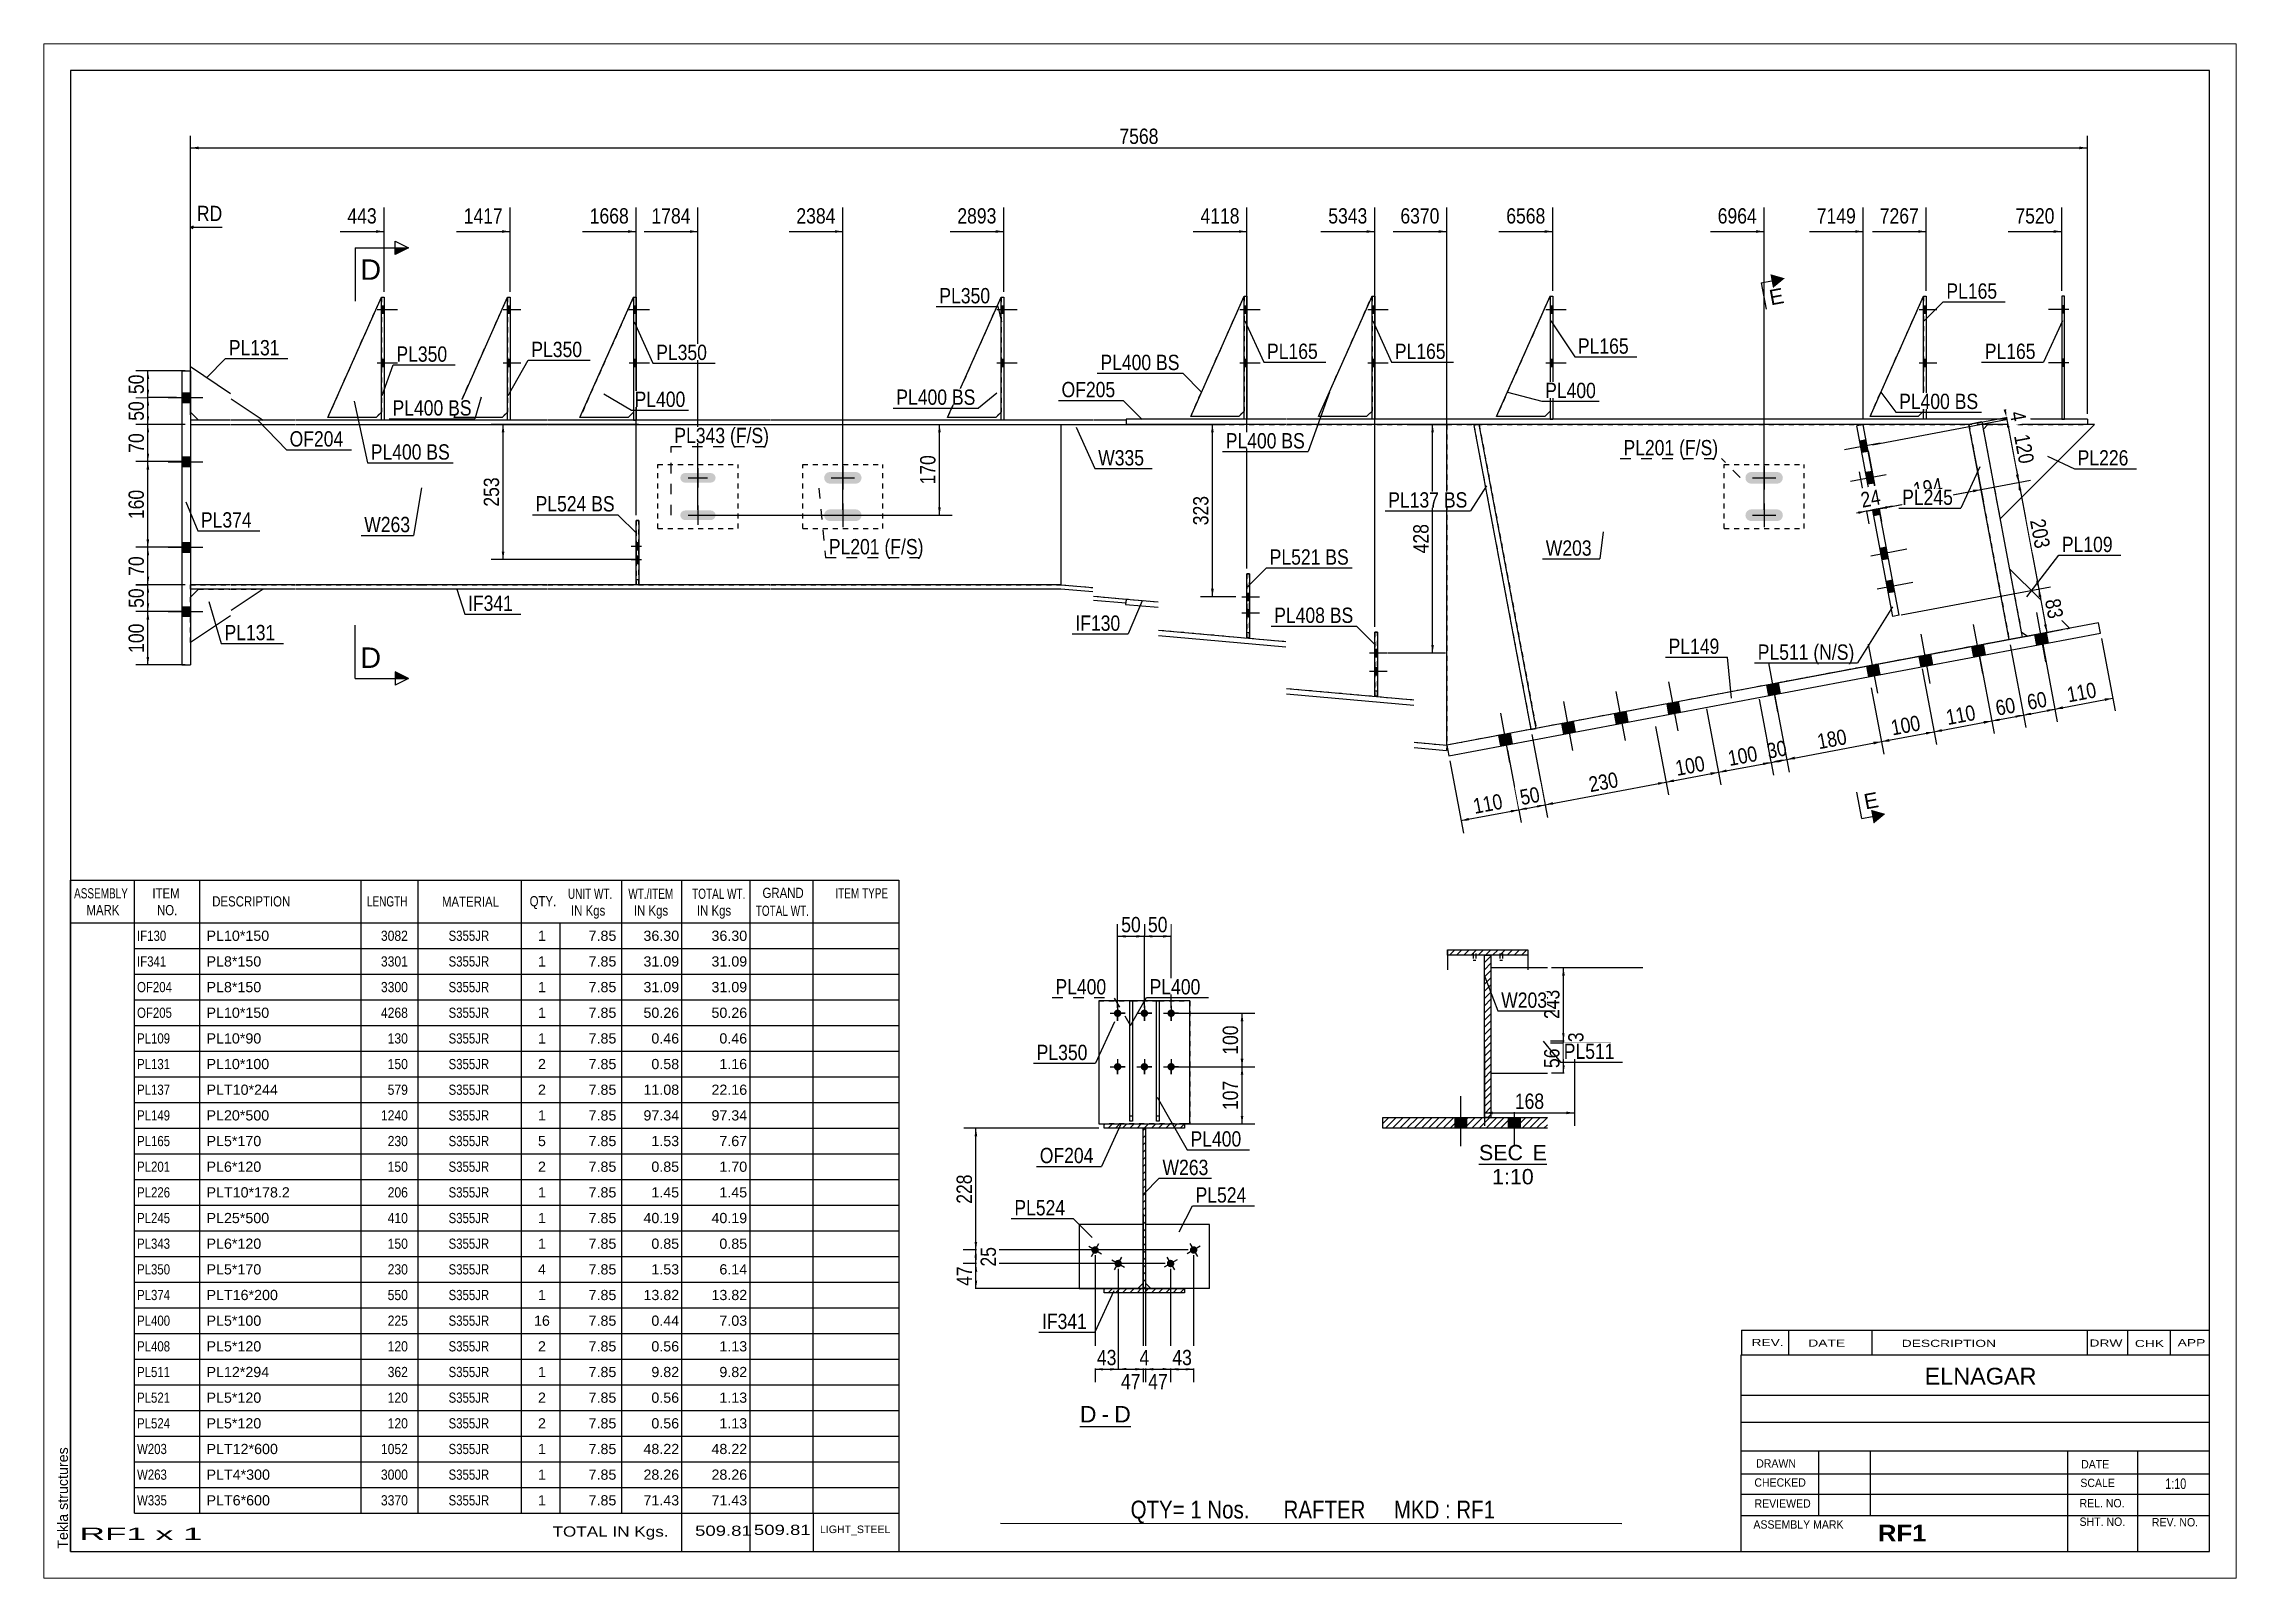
# Paper-space layout 'Layout1' of a CAD drawing. Header units: millimetres. Extents: x 0 to 410, y 0 to 287.
# The model-space entities are those that its viewports show. They can reach past a viewport. Long polylines and large blocks are cut down to what shows.
import ezdxf

# ---------------------------------------------------------------- set-up
doc = ezdxf.new("R2010")
doc.units = ezdxf.units.MM
doc.linetypes.add('DXK_LINE_DOT1', pattern=[1.8814, 0.9407, -0.9407])
doc.linetypes.add('DXK_LINE_DOT2', pattern=[3.9198, 1.9599, -1.9599])
doc.layers.add('Viewport layer', color=7, linetype='Continuous', plot=False)
doc.styles.add('Arial', font='ARIAL.TTF', dxfattribs={"height": 0.2})
doc.styles.add('Arial Bold', font='ARIALBD.TTF', dxfattribs={"height": 0.2})
doc.styles.add('Arial Narrow', font='ARIALN.TTF', dxfattribs={"height": 0.2})

# ---------------------------------------------------------------- blocks, each defined once
blk = doc.blocks.new('Unknown-629107672-1201')
at = {"color": 5, "linetype": 'Continuous'}
for p, q in [((377.57, 81.18), (-22.43, 81.18)), ((-22.43, 81.18), (-22.43, -195.82)), ((377.57, -195.82), (377.57, 81.18)), ((-22.43, -195.82), (377.57, -195.82))]:
    blk.add_line(p, q, dxfattribs=at)
at = {"color": 174, "linetype": 'Continuous', "style": 'Arial'}
blk.add_text('Tekla structures', height=1.9102, rotation=90, dxfattribs=at).set_placement((-22.93, -195.32))
blk = doc.blocks.new('Unknown-629107672-12 - 2873')
at = {"color": 7, "linetype": 'Continuous'}
blk.add_line((166.34, -172.43), (175.85, -172.43), dxfattribs=at)
at = {"color": 0, "linetype": 'Continuous'}
blk.add_wipeout([(169.42, -171.68), (169.42, -168.48), (166.34, -168.48), (166.34, -171.68)], dxfattribs=at)
blk.add_wipeout([(171.8, -171.68), (171.8, -168.48), (170.38, -168.48), (170.38, -171.68)], dxfattribs=at)
at = {"color": 96, "linetype": 'Continuous', "style": 'Arial'}
blk.add_text('D', height=3.06, dxfattribs=at).set_placement((166.34, -171.68))
at = {"color": 0, "linetype": 'Continuous'}
blk.add_wipeout([(175.85, -171.68), (175.85, -168.48), (172.76, -168.48), (172.76, -171.68)], dxfattribs=at)
at = {"color": 96, "linetype": 'Continuous', "style": 'Arial'}
for s, p in [('-', (170.38, -171.68)), ('D', (172.76, -171.68))]:
    blk.add_text(s, height=3.06, dxfattribs=at).set_placement(p)
blk = doc.blocks.new('Unknown-629107672-13 - 1246')
at = {"color": 1, "linetype": 'Continuous'}
blk.add_line((240.96, -123.4), (253.64, -123.4), dxfattribs=at)
at = {"color": 0, "linetype": 'Continuous'}
blk.add_wipeout([(249.18, -122.65), (249.18, -119.65), (240.96, -119.65), (240.96, -122.65)], dxfattribs=at)
blk.add_wipeout([(253.64, -122.65), (253.64, -119.65), (250.98, -119.65), (250.98, -122.65)], dxfattribs=at)
blk.add_wipeout([(251.19, -127.15), (251.19, -124.15), (243.41, -124.15), (243.41, -127.15)], dxfattribs=at)
at = {"color": 136, "linetype": 'Continuous', "style": 'Arial'}
for s, height, p in [('SEC', 2.865, (240.96, -122.65)), ('E', 2.87, (250.98, -122.65)), ('1:10', 2.865, (243.41, -127.15))]:
    blk.add_text(s, height=height, dxfattribs=at).set_placement(p)
blk = doc.blocks.new('Bolt-629107672-1424 - 1418')
at = {"linetype": 'Continuous'}
for points in [[(350.47, 35.8), (350.47, 37.2), (349.97, 37.2), (349.97, 35.8)], [(350.47, 35.8), (350.47, 37.2), (349.97, 37.2), (349.97, 35.8)], [(350.47, 35.8), (350.47, 37.2), (349.97, 37.2), (349.97, 35.8)], [(350.47, 25.8), (350.47, 27.2), (349.97, 27.2), (349.97, 25.8)], [(350.47, 25.8), (350.47, 27.2), (349.97, 27.2), (349.97, 25.8)], [(350.47, 25.8), (350.47, 27.2), (349.97, 27.2), (349.97, 25.8)]]:
    blk.add_hatch(color=3, dxfattribs=at).paths.add_polyline_path(points)
at = {"color": 3, "linetype": 'Continuous'}
for p, q in [((350.47, 37.2), (349.97, 37.2)), ((350.47, 37.2), (349.97, 37.2)), ((350.47, 37.2), (349.97, 37.2)), ((351.27, 36.5), (347.47, 36.5)), ((351.27, 36.5), (347.47, 36.5)), ((351.27, 36.5), (347.47, 36.5)), ((350.47, 35.8), (349.97, 35.8)), ((350.47, 35.8), (349.97, 35.8)), ((350.47, 35.8), (349.97, 35.8)), ((351.27, 26.5), (347.47, 26.5)), ((351.27, 26.5), (347.47, 26.5)), ((351.27, 26.5), (347.47, 26.5)), ((350.47, 27.2), (349.97, 27.2)), ((350.47, 27.2), (349.97, 27.2)), ((350.47, 27.2), (349.97, 27.2)), ((350.47, 25.8), (349.97, 25.8)), ((350.47, 25.8), (349.97, 25.8)), ((350.47, 25.8), (349.97, 25.8))]:
    blk.add_line(p, q, dxfattribs=at)
blk = doc.blocks.new('Bolt-629107672-1420 - 1418')
at = {"linetype": 'Continuous'}
for points in [[(59.78, 35.8), (59.78, 37.2), (59.28, 37.2), (59.28, 35.8)], [(59.78, 35.8), (59.78, 37.2), (59.28, 37.2), (59.28, 35.8)], [(59.78, 35.8), (59.78, 37.2), (59.28, 37.2), (59.28, 35.8)], [(59.78, 25.8), (59.78, 27.2), (59.28, 27.2), (59.28, 25.8)], [(59.78, 25.8), (59.78, 27.2), (59.28, 27.2), (59.28, 25.8)], [(59.78, 25.8), (59.78, 27.2), (59.28, 27.2), (59.28, 25.8)]]:
    blk.add_hatch(color=3, dxfattribs=at).paths.add_polyline_path(points)
at = {"color": 3, "linetype": 'Continuous'}
for p, q in [((59.28, 37.2), (59.78, 37.2)), ((59.28, 37.2), (59.78, 37.2)), ((59.28, 37.2), (59.78, 37.2)), ((58.48, 36.5), (61.78, 36.5)), ((58.48, 36.5), (61.78, 36.5)), ((58.48, 36.5), (61.78, 36.5)), ((59.28, 35.8), (59.78, 35.8)), ((59.28, 35.8), (59.78, 35.8)), ((59.28, 35.8), (59.78, 35.8)), ((58.48, 26.5), (61.78, 26.5)), ((58.48, 26.5), (61.78, 26.5)), ((58.48, 26.5), (61.78, 26.5)), ((59.28, 27.2), (59.78, 27.2)), ((59.28, 27.2), (59.78, 27.2)), ((59.28, 27.2), (59.78, 27.2)), ((59.28, 25.8), (59.78, 25.8)), ((59.28, 25.8), (59.78, 25.8)), ((59.28, 25.8), (59.78, 25.8))]:
    blk.add_line(p, q, dxfattribs=at)
blk = doc.blocks.new('Bolt-629107672-1421 - 1418')
at = {"linetype": 'Continuous'}
for points in [[(221.46, 35.8), (221.46, 37.2), (220.96, 37.2), (220.96, 35.8)], [(221.46, 35.8), (221.46, 37.2), (220.96, 37.2), (220.96, 35.8)], [(221.46, 35.8), (221.46, 37.2), (220.96, 37.2), (220.96, 35.8)], [(221.46, 25.8), (221.46, 27.2), (220.96, 27.2), (220.96, 25.8)], [(221.46, 25.8), (221.46, 27.2), (220.96, 27.2), (220.96, 25.8)], [(221.46, 25.8), (221.46, 27.2), (220.96, 27.2), (220.96, 25.8)]]:
    blk.add_hatch(color=3, dxfattribs=at).paths.add_polyline_path(points)
at = {"color": 3, "linetype": 'Continuous'}
for p, q in [((220.96, 37.2), (221.46, 37.2)), ((220.96, 37.2), (221.46, 37.2)), ((220.96, 37.2), (221.46, 37.2)), ((220.16, 36.5), (223.96, 36.5)), ((220.16, 36.5), (223.96, 36.5)), ((220.16, 36.5), (223.96, 36.5)), ((220.96, 35.8), (221.46, 35.8)), ((220.96, 35.8), (221.46, 35.8)), ((220.96, 35.8), (221.46, 35.8)), ((220.16, 26.5), (223.96, 26.5)), ((220.16, 26.5), (223.96, 26.5)), ((220.16, 26.5), (223.96, 26.5)), ((220.96, 27.2), (221.46, 27.2)), ((220.96, 27.2), (221.46, 27.2)), ((220.96, 27.2), (221.46, 27.2)), ((220.96, 25.8), (221.46, 25.8)), ((220.96, 25.8), (221.46, 25.8)), ((220.96, 25.8), (221.46, 25.8))]:
    blk.add_line(p, q, dxfattribs=at)
blk = doc.blocks.new('Bolt-629107672-1422 - 1418')
at = {"linetype": 'Continuous'}
for points in [[(324.61, 35.8), (324.61, 37.2), (324.11, 37.2), (324.11, 35.8)], [(324.61, 35.8), (324.61, 37.2), (324.11, 37.2), (324.11, 35.8)], [(324.61, 35.8), (324.61, 37.2), (324.11, 37.2), (324.11, 35.8)], [(324.61, 25.8), (324.61, 27.2), (324.11, 27.2), (324.11, 25.8)], [(324.61, 25.8), (324.61, 27.2), (324.11, 27.2), (324.11, 25.8)], [(324.61, 25.8), (324.61, 27.2), (324.11, 27.2), (324.11, 25.8)]]:
    blk.add_hatch(color=3, dxfattribs=at).paths.add_polyline_path(points)
at = {"color": 3, "linetype": 'Continuous'}
for p, q in [((324.11, 37.2), (324.61, 37.2)), ((324.11, 37.2), (324.61, 37.2)), ((324.11, 37.2), (324.61, 37.2)), ((323.31, 36.5), (326.61, 36.5)), ((323.31, 36.5), (326.61, 36.5)), ((323.31, 36.5), (326.61, 36.5)), ((324.11, 35.8), (324.61, 35.8)), ((324.11, 35.8), (324.61, 35.8)), ((324.11, 35.8), (324.61, 35.8)), ((323.31, 26.5), (326.61, 26.5)), ((323.31, 26.5), (326.61, 26.5)), ((323.31, 26.5), (326.61, 26.5)), ((324.11, 27.2), (324.61, 27.2)), ((324.11, 27.2), (324.61, 27.2)), ((324.11, 27.2), (324.61, 27.2)), ((324.11, 25.8), (324.61, 25.8)), ((324.11, 25.8), (324.61, 25.8)), ((324.11, 25.8), (324.61, 25.8))]:
    blk.add_line(p, q, dxfattribs=at)
blk = doc.blocks.new('Bolt-629107672-1423 - 1418')
at = {"linetype": 'Continuous'}
for points in [[(313.77, 9.93), (313.36, 12.09), (312.18, 11.87), (312.59, 9.71)], [(314.88, 4.03), (314.47, 6.19), (313.29, 5.97), (313.7, 3.81)], [(315.98, -1.87), (315.58, 0.3), (314.4, 0.08), (314.8, -2.09)]]:
    blk.add_hatch(color=3, dxfattribs=at).paths.add_polyline_path(points)
at = {"color": 3, "linetype": 'Continuous'}
for p, q in [((316.02, 11.47), (309.34, 10.22)), ((313.36, 12.09), (312.18, 11.87)), ((313.77, 9.93), (312.59, 9.71)), ((317.13, 5.57), (310.45, 4.32)), ((314.47, 6.19), (313.29, 5.97)), ((314.88, 4.03), (313.7, 3.81)), ((315.58, 0.3), (314.4, 0.08)), ((318.24, -0.32), (311.55, -1.58)), ((315.98, -1.87), (314.8, -2.09))]:
    blk.add_line(p, q, dxfattribs=at)
blk = doc.blocks.new('Part-629107672-1999 - 1418')
at = {"color": 2, "linetype": 'Continuous'}
for p, q in [((82.83, 38.8), (82.83, 15.8)), ((82.83, 38.8), (83.33, 38.8)), ((83.33, 38.8), (83.33, 15.8)), ((82.83, 15.8), (83.33, 15.8))]:
    blk.add_line(p, q, dxfattribs=at)
blk = doc.blocks.new('Part-629107672-1489 - 1418')
at = {"color": 7, "linetype": 'DXK_LINE_DOT1'}
for p, q in [((0, 15), (0, -15)), ((0, 15), (7.5, 15)), ((7.6, 15), (19.6, 15)), ((19.7, 15), (43.18, 15)), ((43.28, 15), (66.73, 15)), ((66.83, 15), (108.4, 15)), ((108.5, 15), (135.5, 15)), ((135.6, 15), (162.78, 15)), ((162.78, 15), (162.78, -15)), ((0, -15), (7.5, -15)), ((7.6, -15), (19.6, -15)), ((19.7, -15), (43.18, -15)), ((43.28, -15), (66.73, -15)), ((66.83, -15), (108.4, -15)), ((108.5, -15), (135.5, -15)), ((135.6, -15), (162.78, -15))]:
    blk.add_line(p, q, dxfattribs=at)
blk = doc.blocks.new('Bolt-629107672-1425 - 1418')
at = {"linetype": 'Continuous'}
for points in [[(197.56, 35.8), (197.56, 37.2), (197.06, 37.2), (197.06, 35.8)], [(197.56, 35.8), (197.56, 37.2), (197.06, 37.2), (197.06, 35.8)], [(197.56, 35.8), (197.56, 37.2), (197.06, 37.2), (197.06, 35.8)], [(197.56, 25.8), (197.56, 27.2), (197.06, 27.2), (197.06, 25.8)], [(197.56, 25.8), (197.56, 27.2), (197.06, 27.2), (197.06, 25.8)], [(197.56, 25.8), (197.56, 27.2), (197.06, 27.2), (197.06, 25.8)]]:
    blk.add_hatch(color=3, dxfattribs=at).paths.add_polyline_path(points)
at = {"color": 3, "linetype": 'Continuous'}
for p, q in [((197.06, 37.2), (197.56, 37.2)), ((197.06, 37.2), (197.56, 37.2)), ((197.06, 37.2), (197.56, 37.2)), ((196.26, 36.5), (200.06, 36.5)), ((196.26, 36.5), (200.06, 36.5)), ((196.26, 36.5), (200.06, 36.5)), ((197.06, 35.8), (197.56, 35.8)), ((197.06, 35.8), (197.56, 35.8)), ((197.06, 35.8), (197.56, 35.8)), ((196.26, 26.5), (200.06, 26.5)), ((196.26, 26.5), (200.06, 26.5)), ((196.26, 26.5), (200.06, 26.5)), ((197.06, 27.2), (197.56, 27.2)), ((197.06, 27.2), (197.56, 27.2)), ((197.06, 27.2), (197.56, 27.2)), ((197.06, 25.8), (197.56, 25.8)), ((197.06, 25.8), (197.56, 25.8)), ((197.06, 25.8), (197.56, 25.8))]:
    blk.add_line(p, q, dxfattribs=at)
blk = doc.blocks.new('Bolt-629107672-1426 - 1418')
at = {"linetype": 'Continuous'}
for points in [[(254.75, 35.8), (254.75, 37.2), (254.25, 37.2), (254.25, 35.8)], [(254.75, 35.8), (254.75, 37.2), (254.25, 37.2), (254.25, 35.8)], [(254.75, 35.8), (254.75, 37.2), (254.25, 37.2), (254.25, 35.8)], [(254.75, 25.8), (254.75, 27.2), (254.25, 27.2), (254.25, 25.8)], [(254.75, 25.8), (254.75, 27.2), (254.25, 27.2), (254.25, 25.8)], [(254.75, 25.8), (254.75, 27.2), (254.25, 27.2), (254.25, 25.8)]]:
    blk.add_hatch(color=3, dxfattribs=at).paths.add_polyline_path(points)
at = {"color": 3, "linetype": 'Continuous'}
for p, q in [((254.25, 37.2), (254.75, 37.2)), ((254.25, 37.2), (254.75, 37.2)), ((254.25, 37.2), (254.75, 37.2)), ((253.45, 36.5), (257.25, 36.5)), ((253.45, 36.5), (257.25, 36.5)), ((253.45, 36.5), (257.25, 36.5)), ((254.25, 35.8), (254.75, 35.8)), ((254.25, 35.8), (254.75, 35.8)), ((254.25, 35.8), (254.75, 35.8)), ((253.45, 26.5), (257.25, 26.5)), ((253.45, 26.5), (257.25, 26.5)), ((253.45, 26.5), (257.25, 26.5)), ((254.25, 27.2), (254.75, 27.2)), ((254.25, 27.2), (254.75, 27.2)), ((254.25, 27.2), (254.75, 27.2)), ((254.25, 25.8), (254.75, 25.8)), ((254.25, 25.8), (254.75, 25.8)), ((254.25, 25.8), (254.75, 25.8))]:
    blk.add_line(p, q, dxfattribs=at)
blk = doc.blocks.new('Bolt-629107672-1427 - 1418')
at = {"linetype": 'Continuous'}
for points in [[(-1.6, 20.9), (-1.6, 19.1), (0, 19.1), (0, 20.9)], [(-1.6, 20.9), (-1.6, 19.1), (0, 19.1), (0, 20.9)], [(-1.6, 8.9), (-1.6, 7.1), (0, 7.1), (0, 8.9)], [(-1.6, 8.9), (-1.6, 7.1), (0, 7.1), (0, 8.9)], [(-1.6, -7.1), (-1.6, -8.9), (0, -8.9), (0, -7.1)], [(-1.6, -7.1), (-1.6, -8.9), (0, -8.9), (0, -7.1)], [(-1.6, -19.1), (-1.6, -20.9), (0, -20.9), (0, -19.1)], [(-1.6, -19.1), (-1.6, -20.9), (0, -20.9), (0, -19.1)]]:
    blk.add_hatch(color=3, dxfattribs=at).paths.add_polyline_path(points)
at = {"color": 3, "linetype": 'Continuous'}
for p, q in [((-1.6, 20.9), (0, 20.9)), ((-1.6, 20.9), (0, 20.9)), ((-4.2, 20), (2.3, 20)), ((-4.2, 20), (2.3, 20)), ((-1.6, 19.1), (0, 19.1)), ((-1.6, 19.1), (0, 19.1)), ((-1.6, 8.9), (0, 8.9)), ((-1.6, 8.9), (0, 8.9)), ((-4.2, 8), (2.3, 8)), ((-4.2, 8), (2.3, 8)), ((-1.6, 7.1), (0, 7.1)), ((-1.6, 7.1), (0, 7.1)), ((-4.2, -8), (2.3, -8)), ((-4.2, -8), (2.3, -8)), ((-1.6, -7.1), (0, -7.1)), ((-1.6, -7.1), (0, -7.1)), ((-1.6, -8.9), (0, -8.9)), ((-1.6, -8.9), (0, -8.9)), ((-4.2, -20), (2.3, -20)), ((-4.2, -20), (2.3, -20)), ((-1.6, -19.1), (0, -19.1)), ((-1.6, -19.1), (0, -19.1)), ((-1.6, -20.9), (0, -20.9)), ((-1.6, -20.9), (0, -20.9))]:
    blk.add_line(p, q, dxfattribs=at)
blk = doc.blocks.new('Bolt-629107672-1428 - 1418')
at = {"linetype": 'Continuous'}
for points in [[(125.41, 4.58), (125.5, 5), (125.41, 5.42), (125.18, 5.78), (124.82, 6.02), (124.4, 6.1), (119.6, 6.1), (119.18, 6.02), (118.82, 5.78), (118.58, 5.42), (118.5, 5), (118.58, 4.58), (118.82, 4.22), (119.18, 3.99), (119.6, 3.9), (124.4, 3.9), (124.82, 3.99), (125.18, 4.22)], [(125.41, -2.42), (125.5, -2), (125.41, -1.58), (125.18, -1.22), (124.82, -0.98), (124.4, -0.9), (119.6, -0.9), (119.18, -0.98), (118.82, -1.22), (118.58, -1.58), (118.5, -2), (118.58, -2.42), (118.82, -2.78), (119.18, -3.01), (119.6, -3.1), (124.4, -3.1), (124.82, -3.01), (125.18, -2.78)]]:
    blk.add_hatch(color=3, dxfattribs=at).paths.add_polyline_path(points)
at = {"color": 3, "linetype": 'Continuous'}
for p, q in [((119.8, 5), (124.2, 5)), ((122, 7.2), (122, 2.8)), ((122, 0.2), (122, -4.2)), ((119.8, -2), (124.2, -2))]:
    blk.add_line(p, q, dxfattribs=at)
blk = doc.blocks.new('Part-629107672-1668 - 1418')
at = {"color": 2, "linetype": 'Continuous'}
for p, q in [((254.25, 39), (254.25, 16)), ((254.25, 39), (254.75, 39)), ((254.75, 39), (254.75, 16)), ((254.25, 16), (254.75, 16))]:
    blk.add_line(p, q, dxfattribs=at)
blk = doc.blocks.new('Part-629107672-1604 - 1418')
at = {"color": 2, "linetype": 'Continuous'}
for p, q in [((350.47, 39), (349.97, 39)), ((349.97, 39), (349.97, 16)), ((350.47, 16), (350.47, 39)), ((349.97, 16), (350.47, 16))]:
    blk.add_line(p, q, dxfattribs=at)
blk = doc.blocks.new('Bolt-629107672-1429 - 1418')
at = {"linetype": 'Continuous'}
for points in [[(221.46, -27.06), (221.46, -28.46), (221.96, -28.46), (221.96, -27.06)], [(221.46, -30.45), (221.46, -31.85), (221.96, -31.85), (221.96, -30.45)]]:
    blk.add_hatch(color=3, dxfattribs=at).paths.add_polyline_path(points)
at = {"color": 3, "linetype": 'Continuous'}
for p, q in [((220.51, -27.76), (223.81, -27.76)), ((221.46, -27.06), (221.96, -27.06)), ((221.46, -28.46), (221.96, -28.46)), ((220.51, -31.15), (223.81, -31.15)), ((221.46, -30.45), (221.96, -30.45)), ((221.46, -31.85), (221.96, -31.85))]:
    blk.add_line(p, q, dxfattribs=at)
blk = doc.blocks.new('Bolt-629107672-1430 - 1418')
at = {"linetype": 'Continuous'}
for points in [[(315.94, -8.13), (316.35, -10.29), (317.52, -10.07), (317.12, -7.91)], [(317.1, -14.31), (317.51, -16.48), (318.69, -16.25), (318.28, -14.09)]]:
    blk.add_hatch(color=3, dxfattribs=at).paths.add_polyline_path(points)
at = {"color": 3, "linetype": 'Continuous'}
for p, q in [((315.94, -8.13), (317.12, -7.91)), ((314.27, -9.56), (320.96, -8.31)), ((316.35, -10.29), (317.52, -10.07)), ((315.44, -15.74), (322.12, -14.49)), ((317.1, -14.31), (318.28, -14.09)), ((317.51, -16.48), (318.69, -16.25))]:
    blk.add_line(p, q, dxfattribs=at)
blk = doc.blocks.new('Bolt-629107672-1431 - 1418')
at = {"linetype": 'Continuous'}
for points in [[(36.2, 35.8), (36.2, 37.2), (35.7, 37.2), (35.7, 35.8)], [(36.2, 35.8), (36.2, 37.2), (35.7, 37.2), (35.7, 35.8)], [(36.2, 35.8), (36.2, 37.2), (35.7, 37.2), (35.7, 35.8)], [(36.2, 25.8), (36.2, 27.2), (35.7, 27.2), (35.7, 25.8)], [(36.2, 25.8), (36.2, 27.2), (35.7, 27.2), (35.7, 25.8)], [(36.2, 25.8), (36.2, 27.2), (35.7, 27.2), (35.7, 25.8)]]:
    blk.add_hatch(color=3, dxfattribs=at).paths.add_polyline_path(points)
at = {"color": 3, "linetype": 'Continuous'}
for p, q in [((35.7, 37.2), (36.2, 37.2)), ((35.7, 37.2), (36.2, 37.2)), ((35.7, 37.2), (36.2, 37.2)), ((34.9, 36.5), (38.7, 36.5)), ((34.9, 36.5), (38.7, 36.5)), ((34.9, 36.5), (38.7, 36.5)), ((35.7, 35.8), (36.2, 35.8)), ((35.7, 35.8), (36.2, 35.8)), ((35.7, 35.8), (36.2, 35.8)), ((34.9, 26.5), (38.7, 26.5)), ((34.9, 26.5), (38.7, 26.5)), ((34.9, 26.5), (38.7, 26.5)), ((35.7, 27.2), (36.2, 27.2)), ((35.7, 27.2), (36.2, 27.2)), ((35.7, 27.2), (36.2, 27.2)), ((35.7, 25.8), (36.2, 25.8)), ((35.7, 25.8), (36.2, 25.8)), ((35.7, 25.8), (36.2, 25.8))]:
    blk.add_line(p, q, dxfattribs=at)
blk = doc.blocks.new('Part-629107672-1577 - 1418')
at = {"color": 2, "linetype": 'Continuous'}
for p, q in [((244.25, 16.5), (254.25, 39)), ((253.25, 16.5), (244.25, 16.5)), ((254.25, 17.5), (253.25, 16.5))]:
    blk.add_line(p, q, dxfattribs=at)
at = {"color": 7, "linetype": 'DXK_LINE_DOT1'}
blk.add_line((254.25, 39), (254.25, 17.5), dxfattribs=at)
blk = doc.blocks.new('Bolt-629107672-1432 - 1418')
at = {"linetype": 'Continuous'}
for points in [[(83.33, 35.8), (83.33, 37.2), (82.83, 37.2), (82.83, 35.8)], [(83.33, 35.8), (83.33, 37.2), (82.83, 37.2), (82.83, 35.8)], [(83.33, 35.8), (83.33, 37.2), (82.83, 37.2), (82.83, 35.8)], [(83.33, 25.8), (83.33, 27.2), (82.83, 27.2), (82.83, 25.8)], [(83.33, 25.8), (83.33, 27.2), (82.83, 27.2), (82.83, 25.8)], [(83.33, 25.8), (83.33, 27.2), (82.83, 27.2), (82.83, 25.8)]]:
    blk.add_hatch(color=3, dxfattribs=at).paths.add_polyline_path(points)
at = {"color": 3, "linetype": 'Continuous'}
for p, q in [((82.83, 37.2), (83.33, 37.2)), ((82.83, 37.2), (83.33, 37.2)), ((82.83, 37.2), (83.33, 37.2)), ((82.03, 36.5), (85.83, 36.5)), ((82.03, 36.5), (85.83, 36.5)), ((82.03, 36.5), (85.83, 36.5)), ((82.83, 35.8), (83.33, 35.8)), ((82.83, 35.8), (83.33, 35.8)), ((82.83, 35.8), (83.33, 35.8)), ((82.03, 26.5), (85.83, 26.5)), ((82.03, 26.5), (85.83, 26.5)), ((82.03, 26.5), (85.83, 26.5)), ((82.83, 27.2), (83.33, 27.2)), ((82.83, 27.2), (83.33, 27.2)), ((82.83, 27.2), (83.33, 27.2)), ((82.83, 25.8), (83.33, 25.8)), ((82.83, 25.8), (83.33, 25.8)), ((82.83, 25.8), (83.33, 25.8))]:
    blk.add_line(p, q, dxfattribs=at)
blk = doc.blocks.new('Bolt-629107672-1433 - 1418')
at = {"linetype": 'Continuous'}
for points in [[(83.33, -7.07), (83.33, -8.47), (83.83, -8.47), (83.83, -7.07)], [(83.33, -9.6), (83.33, -11), (83.83, -11), (83.83, -9.6)]]:
    blk.add_hatch(color=3, dxfattribs=at).paths.add_polyline_path(points)
at = {"color": 3, "linetype": 'Continuous'}
for p, q in [((82.53, -7.77), (83.83, -7.77)), ((83.33, -7.07), (83.83, -7.07)), ((82.53, -10.3), (83.83, -10.3)), ((83.33, -8.47), (83.83, -8.47)), ((83.33, -9.6), (83.83, -9.6)), ((83.33, -11), (83.83, -11))]:
    blk.add_line(p, q, dxfattribs=at)
blk = doc.blocks.new('Part-629107672-1631 - 1418')
at = {"color": 2, "linetype": 'Continuous'}
for p, q in [((324.11, 16), (324.11, 39)), ((324.11, 39), (324.61, 39)), ((324.61, 39), (324.61, 16)), ((324.61, 16), (324.11, 16))]:
    blk.add_line(p, q, dxfattribs=at)
blk = doc.blocks.new('Bolt-629107672-1434 - 1418')
at = {"color": 3, "linetype": 'DXK_LINE_DOT2'}
for p, q in [((82.38, -7.77), (85.68, -7.77)), ((83.33, -7.07), (83.83, -7.07)), ((82.38, -10.3), (85.68, -10.3)), ((83.33, -8.47), (83.83, -8.47)), ((83.33, -9.6), (83.83, -9.6)), ((83.33, -11), (83.83, -11))]:
    blk.add_line(p, q, dxfattribs=at)
blk = doc.blocks.new('Bolt-629107672-1435 - 1418')
at = {"linetype": 'Continuous'}
for points in [[(98.13, 4.66), (98.2, 5), (98.13, 5.35), (97.93, 5.64), (97.64, 5.83), (97.3, 5.9), (92.5, 5.9), (92.15, 5.83), (91.86, 5.64), (91.67, 5.35), (91.6, 5), (91.67, 4.66), (91.86, 4.37), (92.15, 4.17), (92.5, 4.1), (97.3, 4.1), (97.64, 4.17), (97.93, 4.37)], [(98.13, -2.34), (98.2, -2), (98.13, -1.65), (97.93, -1.36), (97.64, -1.17), (97.3, -1.1), (92.5, -1.1), (92.15, -1.17), (91.86, -1.36), (91.67, -1.65), (91.6, -2), (91.67, -2.34), (91.86, -2.63), (92.15, -2.83), (92.5, -2.9), (97.3, -2.9), (97.64, -2.83), (97.93, -2.63)]]:
    blk.add_hatch(color=3, dxfattribs=at).paths.add_polyline_path(points)
at = {"color": 3, "linetype": 'Continuous'}
for p, q in [((93.1, 5), (96.7, 5)), ((94.9, 6.8), (94.9, 3.2)), ((93.1, -2), (96.7, -2)), ((94.9, -0.2), (94.9, -3.8))]:
    blk.add_line(p, q, dxfattribs=at)
blk = doc.blocks.new('Bolt-629107672-1436 - 1418')
at = {"color": 3, "linetype": 'DXK_LINE_DOT2'}
for p, q in [((220.51, -27.76), (223.81, -27.76)), ((221.46, -27.06), (221.96, -27.06)), ((221.46, -28.46), (221.96, -28.46)), ((220.51, -31.15), (223.81, -31.15)), ((221.46, -30.45), (221.96, -30.45)), ((221.46, -31.85), (221.96, -31.85))]:
    blk.add_line(p, q, dxfattribs=at)
blk = doc.blocks.new('Bolt-629107672-1437 - 1418')
at = {"linetype": 'Continuous'}
for points in [[(297.71, 4.58), (297.8, 5), (297.71, 5.42), (297.48, 5.78), (297.12, 6.02), (296.7, 6.1), (291.9, 6.1), (291.48, 6.02), (291.12, 5.78), (290.88, 5.42), (290.8, 5), (290.88, 4.58), (291.12, 4.22), (291.48, 3.99), (291.9, 3.9), (296.7, 3.9), (297.12, 3.99), (297.48, 4.22)], [(297.71, -2.42), (297.8, -2), (297.71, -1.58), (297.48, -1.22), (297.12, -0.98), (296.7, -0.9), (291.9, -0.9), (291.48, -0.98), (291.12, -1.22), (290.88, -1.58), (290.8, -2), (290.88, -2.42), (291.12, -2.78), (291.48, -3.01), (291.9, -3.1), (296.7, -3.1), (297.12, -3.01), (297.48, -2.78)]]:
    blk.add_hatch(color=3, dxfattribs=at).paths.add_polyline_path(points)
at = {"color": 3, "linetype": 'Continuous'}
for p, q in [((292.1, 5), (296.5, 5)), ((294.3, 7.2), (294.3, 2.8)), ((294.3, 0.2), (294.3, -4.2)), ((292.1, -2), (296.5, -2))]:
    blk.add_line(p, q, dxfattribs=at)
blk = doc.blocks.new('Bolt-629107672-1438 - 1418')
at = {"linetype": 'Continuous'}
for points in [[(197.56, -16.55), (197.56, -17.95), (198.06, -17.95), (198.06, -16.55)], [(197.56, -19.55), (197.56, -20.95), (198.06, -20.95), (198.06, -19.55)]]:
    blk.add_hatch(color=3, dxfattribs=at).paths.add_polyline_path(points)
at = {"color": 3, "linetype": 'Continuous'}
for p, q in [((196.61, -17.25), (199.91, -17.25)), ((196.61, -20.25), (199.91, -20.25)), ((197.56, -16.55), (198.06, -16.55)), ((197.56, -17.95), (198.06, -17.95)), ((197.56, -19.55), (198.06, -19.55)), ((197.56, -20.95), (198.06, -20.95))]:
    blk.add_line(p, q, dxfattribs=at)
blk = doc.blocks.new('Part-629107672-1555 - 1418')
at = {"color": 2, "linetype": 'Continuous'}
for p, q in [((-1.6, 25), (0, 25)), ((-1.6, 25), (-1.6, -30)), ((0, 25), (0, -30)), ((-1.6, -30), (0, -30))]:
    blk.add_line(p, q, dxfattribs=at)
blk = doc.blocks.new('Part-629107672-1690 - 1418')
at = {"color": 2, "linetype": 'Continuous'}
for p, q in [((351.42, -23.13), (340.17, -12.01)), ((342.39, -23.81), (343.55, -24.6))]:
    blk.add_line(p, q, dxfattribs=at)
at = {"color": 7, "linetype": 'DXK_LINE_DOT1'}
for p, q in [((340.17, -12.01), (342.39, -23.81)), ((343.55, -24.6), (351.42, -23.13))]:
    blk.add_line(p, q, dxfattribs=at)
blk = doc.blocks.new('Part-629107672-1626 - 1418')
at = {"color": 7, "linetype": 'DXK_LINE_DOT1'}
for p, q in [((286.8, -4.5), (286.8, 7.5)), ((286.8, 7.5), (301.8, 7.5)), ((301.8, -4.5), (301.8, 7.5)), ((286.8, -4.5), (301.8, -4.5))]:
    blk.add_line(p, q, dxfattribs=at)
blk = doc.blocks.new('Bolt-629107672-1439 - 1418')
at = {"color": 3, "linetype": 'DXK_LINE_DOT2'}
for p, q in [((196.61, -17.25), (199.91, -17.25)), ((196.61, -20.25), (199.91, -20.25)), ((197.56, -16.55), (198.06, -16.55)), ((197.56, -17.95), (198.06, -17.95)), ((197.56, -19.55), (198.06, -19.55)), ((197.56, -20.95), (198.06, -20.95))]:
    blk.add_line(p, q, dxfattribs=at)
blk = doc.blocks.new('Part-629107672-1658 - 1418')
at = {"color": 2, "linetype": 'Continuous'}
for p, q in [((59.28, 15.8), (59.28, 38.8)), ((59.28, 38.8), (59.78, 38.8)), ((59.78, 38.8), (59.78, 15.8)), ((59.78, 15.8), (59.28, 15.8))]:
    blk.add_line(p, q, dxfattribs=at)
blk = doc.blocks.new('Bolt-629107672-1472 - 1418')
at = {"linetype": 'Continuous'}
for points in [[(347.09, -23.94), (344.93, -24.35), (345.3, -26.31), (347.46, -25.91)], [(347.09, -23.94), (344.93, -24.35), (345.3, -26.31), (347.46, -25.91)], [(325.47, -28), (323.31, -28.41), (323.68, -30.37), (325.84, -29.97)], [(325.47, -28), (323.31, -28.41), (323.68, -30.37), (325.84, -29.97)], [(335.3, -26.15), (333.14, -26.56), (333.51, -28.53), (335.67, -28.12)], [(335.3, -26.15), (333.14, -26.56), (333.51, -28.53), (335.67, -28.12)], [(315.64, -29.85), (313.48, -30.25), (313.85, -32.22), (316.01, -31.81)], [(315.64, -29.85), (313.48, -30.25), (313.85, -32.22), (316.01, -31.81)], [(278.29, -36.86), (276.13, -37.27), (276.5, -39.23), (278.66, -38.83)], [(278.29, -36.86), (276.13, -37.27), (276.5, -39.23), (278.66, -38.83)], [(296.97, -33.35), (294.81, -33.76), (295.18, -35.73), (297.34, -35.32)], [(296.97, -33.35), (294.81, -33.76), (295.18, -35.73), (297.34, -35.32)], [(258.64, -40.55), (256.48, -40.96), (256.85, -42.92), (259.01, -42.52)], [(258.64, -40.55), (256.48, -40.96), (256.85, -42.92), (259.01, -42.52)], [(268.47, -38.71), (266.3, -39.11), (266.67, -41.08), (268.84, -40.67)], [(268.47, -38.71), (266.3, -39.11), (266.67, -41.08), (268.84, -40.67)], [(246.84, -42.77), (244.68, -43.17), (245.05, -45.14), (247.21, -44.73)], [(246.84, -42.77), (244.68, -43.17), (245.05, -45.14), (247.21, -44.73)]]:
    blk.add_hatch(color=3, dxfattribs=at).paths.add_polyline_path(points)
at = {"color": 3, "linetype": 'Continuous'}
for p, q in [((347, -29.39), (345.27, -20.21)), ((347, -29.39), (345.27, -20.21)), ((325.37, -33.45), (323.65, -24.27)), ((325.37, -33.45), (323.65, -24.27)), ((335.2, -31.61), (333.48, -22.43)), ((335.2, -31.61), (333.48, -22.43)), ((345.3, -26.31), (344.93, -24.35)), ((345.3, -26.31), (344.93, -24.35)), ((347.46, -25.91), (347.09, -23.94)), ((347.46, -25.91), (347.09, -23.94)), ((315.55, -35.3), (313.82, -26.12)), ((315.55, -35.3), (313.82, -26.12)), ((323.68, -30.37), (323.31, -28.41)), ((323.68, -30.37), (323.31, -28.41)), ((325.84, -29.97), (325.47, -28)), ((325.84, -29.97), (325.47, -28)), ((333.51, -28.53), (333.14, -26.56)), ((333.51, -28.53), (333.14, -26.56)), ((335.67, -28.12), (335.3, -26.15)), ((335.67, -28.12), (335.3, -26.15)), ((296.87, -38.8), (295.15, -29.63)), ((296.87, -38.8), (295.15, -29.63)), ((313.85, -32.22), (313.48, -30.25)), ((313.85, -32.22), (313.48, -30.25)), ((316.01, -31.81), (315.64, -29.85)), ((316.01, -31.81), (315.64, -29.85)), ((258.54, -46), (256.82, -36.82)), ((258.54, -46), (256.82, -36.82)), ((268.37, -44.16), (266.65, -34.98)), ((268.37, -44.16), (266.65, -34.98)), ((278.2, -42.31), (276.48, -33.13)), ((278.2, -42.31), (276.48, -33.13)), ((278.66, -38.83), (278.29, -36.86)), ((278.66, -38.83), (278.29, -36.86)), ((295.18, -35.73), (294.81, -33.76)), ((295.18, -35.73), (294.81, -33.76)), ((297.34, -35.32), (296.97, -33.35)), ((297.34, -35.32), (296.97, -33.35)), ((246.75, -48.22), (245.03, -39.04)), ((246.75, -48.22), (245.03, -39.04)), ((256.85, -42.92), (256.48, -40.96)), ((256.85, -42.92), (256.48, -40.96)), ((259.01, -42.52), (258.64, -40.55)), ((259.01, -42.52), (258.64, -40.55)), ((266.67, -41.08), (266.3, -39.11)), ((266.67, -41.08), (266.3, -39.11)), ((268.84, -40.67), (268.47, -38.71)), ((268.84, -40.67), (268.47, -38.71)), ((276.5, -39.23), (276.13, -37.27)), ((276.5, -39.23), (276.13, -37.27)), ((245.05, -45.14), (244.68, -43.17)), ((245.05, -45.14), (244.68, -43.17)), ((247.21, -44.73), (246.84, -42.77)), ((247.21, -44.73), (246.84, -42.77))]:
    blk.add_line(p, q, dxfattribs=at)
blk = doc.blocks.new('Part-629107672-1712 - 1418')
at = {"color": 2, "linetype": 'Continuous'}
for p, q in [((356.82, -22.11), (234.95, -45)), ((235.32, -46.97), (357.19, -24.08)), ((357.19, -24.08), (356.82, -22.11)), ((234.95, -45), (235.32, -46.97))]:
    blk.add_line(p, q, dxfattribs=at)
blk = doc.blocks.new('Bolt-629107672-1473 - 1418')
at = {"linetype": 'Continuous'}
for points in [[(152.1, 35.8), (152.1, 37.2), (151.6, 37.2), (151.6, 35.8)], [(152.1, 35.8), (152.1, 37.2), (151.6, 37.2), (151.6, 35.8)], [(152.1, 35.8), (152.1, 37.2), (151.6, 37.2), (151.6, 35.8)], [(152.1, 25.8), (152.1, 27.2), (151.6, 27.2), (151.6, 25.8)], [(152.1, 25.8), (152.1, 27.2), (151.6, 27.2), (151.6, 25.8)], [(152.1, 25.8), (152.1, 27.2), (151.6, 27.2), (151.6, 25.8)]]:
    blk.add_hatch(color=3, dxfattribs=at).paths.add_polyline_path(points)
at = {"color": 3, "linetype": 'Continuous'}
for p, q in [((151.6, 37.2), (152.1, 37.2)), ((151.6, 37.2), (152.1, 37.2)), ((151.6, 37.2), (152.1, 37.2)), ((150.8, 36.5), (154.6, 36.5)), ((150.8, 36.5), (154.6, 36.5)), ((150.8, 36.5), (154.6, 36.5)), ((151.6, 35.8), (152.1, 35.8)), ((151.6, 35.8), (152.1, 35.8)), ((151.6, 35.8), (152.1, 35.8)), ((150.8, 26.5), (154.6, 26.5)), ((150.8, 26.5), (154.6, 26.5)), ((150.8, 26.5), (154.6, 26.5)), ((151.6, 27.2), (152.1, 27.2)), ((151.6, 27.2), (152.1, 27.2)), ((151.6, 27.2), (152.1, 27.2)), ((151.6, 25.8), (152.1, 25.8)), ((151.6, 25.8), (152.1, 25.8)), ((151.6, 25.8), (152.1, 25.8))]:
    blk.add_line(p, q, dxfattribs=at)
blk = doc.blocks.new('Part-629107672-1511 - 1418')
at = {"color": 7, "linetype": 'DXK_LINE_DOT1'}
for p, q in [((314.11, 16.5), (324.11, 39)), ((324.11, 39), (324.11, 17.5)), ((323.11, 16.5), (314.11, 16.5)), ((324.11, 17.5), (323.11, 16.5))]:
    blk.add_line(p, q, dxfattribs=at)
blk = doc.blocks.new('Part-629107672-1533 - 1418')
at = {"color": 2, "linetype": 'Continuous'}
for p, q in [((0, 25), (0, 25.8)), ((0, 25.8), (7.5, 20.8)), ((1.5, 15.8), (0, 17.3)), ((7.6, 19.8), (13.6, 15.8))]:
    blk.add_line(p, q, dxfattribs=at)
at = {"color": 7, "linetype": 'DXK_LINE_DOT1'}
for p, q in [((0, 17.3), (0, 25)), ((7.5, 15.8), (1.5, 15.8)), ((13.6, 15.8), (7.6, 15.8))]:
    blk.add_line(p, q, dxfattribs=at)
blk = doc.blocks.new('Part-629107672-1663 - 1418')
at = {"color": 2, "linetype": 'Continuous'}
for p, q in [((151.6, 15.8), (151.6, 38.8)), ((151.6, 38.8), (152.1, 38.8)), ((152.1, 38.8), (152.1, 15.8)), ((152.1, 15.8), (151.6, 15.8))]:
    blk.add_line(p, q, dxfattribs=at)
blk = doc.blocks.new('Part-629107672-1599 - 1418')
at = {"color": 2, "linetype": 'Continuous'}
for p, q in [((197.06, 16), (197.06, 39)), ((197.06, 39), (197.56, 39)), ((197.56, 39), (197.56, 16)), ((197.56, 16), (197.06, 16))]:
    blk.add_line(p, q, dxfattribs=at)
blk = doc.blocks.new('Part-629107672-1636 - 1418')
at = {"color": 2, "linetype": 'Continuous'}
for p, q in [((220.96, 16), (220.96, 39)), ((220.96, 39), (221.46, 39)), ((221.46, 39), (221.46, 16)), ((221.46, 16), (220.96, 16))]:
    blk.add_line(p, q, dxfattribs=at)
blk = doc.blocks.new('Part-629107672-1734 - 1418')
at = {"color": 2, "linetype": 'Continuous'}
for p, q in [((335.28, 14.02), (336.1, 15)), ((338.42, -2.69), (356.1, 15)), ((356.1, 15), (354.75, 15))]:
    blk.add_line(p, q, dxfattribs=at)
at = {"color": 7, "linetype": 'DXK_LINE_DOT1'}
for p, q in [((335.28, 14.02), (338.42, -2.69)), ((336.1, 15), (354.75, 15))]:
    blk.add_line(p, q, dxfattribs=at)
blk = doc.blocks.new('Part-629107672-1756 - 1418')
at = {"color": 7, "linetype": 'DXK_LINE_DOT1'}
for p, q in [((240.98, 15), (240, 14.82)), ((240, 14.82), (250.68, -42.05)), ((240.98, 15), (251.66, -41.86)), ((251.66, -41.86), (250.68, -42.05))]:
    blk.add_line(p, q, dxfattribs=at)
blk = doc.blocks.new('Part-629107672-1778 - 1418')
at = {"color": 2, "linetype": 'Continuous'}
for p, q in [((240.98, 15), (240, 14.82)), ((240, 14.82), (250.68, -42.05)), ((251.66, -41.86), (240.98, 15)), ((250.68, -42.05), (251.66, -41.86))]:
    blk.add_line(p, q, dxfattribs=at)
blk = doc.blocks.new('Part-629107672-1800 - 1418')
at = {"color": 2, "linetype": 'Continuous'}
for p, q in [((335.01, 15.46), (332.56, 15)), ((340.11, -25.25), (332.56, 15)), ((335.01, 15.46), (342.57, -24.79)), ((342.57, -24.79), (340.11, -25.25))]:
    blk.add_line(p, q, dxfattribs=at)
blk = doc.blocks.new('Part-629107672-1822 - 1418')
at = {"color": 2, "linetype": 'Continuous'}
for p, q in [((174.96, -17.67), (174.88, -18.67)), ((174.88, -18.67), (180.96, -19.21)), ((174.96, -17.67), (180.96, -18.2)), ((181.06, -23.48), (204.86, -25.6)), ((181.06, -24.49), (204.86, -26.61)), ((204.96, -34.39), (228.76, -36.51)), ((204.96, -35.39), (228.76, -37.51)), ((228.86, -44.46), (234.95, -45)), ((234.95, -45), (234.86, -46)), ((228.86, -45.46), (234.86, -46))]:
    blk.add_line(p, q, dxfattribs=at)
blk = doc.blocks.new('Part-629107672-1844 - 1418')
at = {"color": 7, "linetype": 'DXK_LINE_DOT1'}
for p, q in [((87.4, -4.5), (87.4, 7.5)), ((87.4, 7.5), (102.4, 7.5)), ((102.4, -4.5), (102.4, 7.5)), ((87.4, -4.5), (102.4, -4.5))]:
    blk.add_line(p, q, dxfattribs=at)
blk = doc.blocks.new('Part-629107672-1849 - 1418')
at = {"color": 2, "linetype": 'Continuous'}
blk.add_line((234.95, -45), (234.95, 15), dxfattribs=at)
at = {"color": 7, "linetype": 'DXK_LINE_DOT1'}
for p, q in [((234.95, 15), (332.56, 15)), ((332.56, 15), (340.11, -25.25)), ((340.11, -25.25), (251.66, -41.86)), ((250.68, -42.05), (234.95, -45))]:
    blk.add_line(p, q, dxfattribs=at)
blk = doc.blocks.new('Part-629107672-1871 - 1418')
at = {"color": 2, "linetype": 'Continuous'}
blk.add_line((162.78, 15), (162.78, -15), dxfattribs=at)
at = {"color": 7, "linetype": 'DXK_LINE_DOT1'}
for p, q in [((162.78, 15), (168.78, 15)), ((168.88, 15), (180.96, 15)), ((181.06, 15), (204.86, 15)), ((204.96, 15), (228.76, 15)), ((228.86, 15), (234.95, 15)), ((234.95, 15), (234.95, -45)), ((162.78, -15), (168.78, -15.53)), ((168.88, -17.13), (180.96, -18.2)), ((181.06, -23.48), (204.86, -25.6)), ((204.96, -34.39), (228.76, -36.51)), ((228.86, -44.46), (234.95, -45))]:
    blk.add_line(p, q, dxfattribs=at)
blk = doc.blocks.new('Part-629107672-1893 - 1418')
at = {"color": 2, "linetype": 'Continuous'}
for p, q in [((174.96, 16), (174.96, 15)), ((180.96, 16), (174.96, 16)), ((180.96, 15), (174.96, 15)), ((197.06, 16), (181.06, 16)), ((204.86, 15), (181.06, 15)), ((204.86, 16), (197.56, 16)), ((220.96, 16), (204.96, 16)), ((228.76, 15), (204.96, 15)), ((228.76, 16), (221.46, 16)), ((254.25, 16), (228.86, 16)), ((332.56, 15), (228.86, 15)), ((324.11, 16), (254.75, 16)), ((349.97, 16), (324.61, 16)), ((354.75, 15), (335.1, 15)), ((354.75, 16), (350.47, 16)), ((354.75, 16), (354.75, 15))]:
    blk.add_line(p, q, dxfattribs=at)
at = {"color": 7, "linetype": 'DXK_LINE_DOT1'}
for p, q in [((197.56, 16), (197.06, 16)), ((221.46, 16), (220.96, 16)), ((254.75, 16), (254.25, 16)), ((324.61, 16), (324.11, 16)), ((335.1, 15), (332.56, 15)), ((350.47, 16), (349.97, 16))]:
    blk.add_line(p, q, dxfattribs=at)
blk = doc.blocks.new('Part-629107672-1898 - 1418')
at = {"color": 7, "linetype": 'DXK_LINE_DOT1'}
for p, q in [((114.5, -4.5), (114.5, 7.5)), ((114.5, 7.5), (129.5, 7.5)), ((129.5, -4.5), (129.5, 7.5)), ((114.5, -4.5), (129.5, -4.5))]:
    blk.add_line(p, q, dxfattribs=at)
blk = doc.blocks.new('Part-629107672-1920 - 1418')
at = {"color": 2, "linetype": 'Continuous'}
for p, q in [((7.5, -15), (0, -15)), ((7.5, -15.8), (0, -15.8)), ((19.6, -15), (7.6, -15)), ((19.6, -15.8), (7.6, -15.8)), ((43.18, -15), (19.7, -15)), ((43.18, -15.8), (19.7, -15.8)), ((66.73, -15), (43.28, -15)), ((66.73, -15.8), (43.28, -15.8)), ((83.33, -15), (66.83, -15)), ((108.4, -15.8), (66.83, -15.8)), ((108.4, -15), (83.83, -15)), ((135.5, -15), (108.5, -15)), ((135.5, -15.8), (108.5, -15.8)), ((162.78, -15), (135.6, -15)), ((162.74, -15.8), (135.6, -15.8)), ((168.78, -16.34), (162.74, -15.8)), ((162.78, -15), (168.78, -15.53)), ((168.88, -17.13), (174.96, -17.67)), ((174.89, -18.47), (168.88, -17.93)), ((174.96, -17.67), (174.89, -18.47))]:
    blk.add_line(p, q, dxfattribs=at)
at = {"color": 7, "linetype": 'DXK_LINE_DOT1'}
blk.add_line((0, -15.8), (0, -15), dxfattribs=at)
blk = doc.blocks.new('Part-629107672-2107 - 1418')
at = {"color": 2, "linetype": 'Continuous'}
for p, q in [((49.28, 16.3), (59.28, 38.8)), ((59.28, 17.3), (58.28, 16.3)), ((58.28, 16.3), (49.28, 16.3))]:
    blk.add_line(p, q, dxfattribs=at)
at = {"color": 7, "linetype": 'DXK_LINE_DOT1'}
blk.add_line((59.28, 38.8), (59.28, 17.3), dxfattribs=at)
blk = doc.blocks.new('Part-629107672-2151 - 1418')
at = {"color": 7, "linetype": 'DXK_LINE_DOT1'}
for p, q in [((197.56, -12.95), (197.56, -24.95)), ((198.06, -12.95), (197.56, -12.95)), ((198.06, -24.95), (198.06, -12.95)), ((197.56, -24.95), (198.06, -24.95))]:
    blk.add_line(p, q, dxfattribs=at)
blk = doc.blocks.new('Part-629107672-1942 - 1418')
at = {"color": 2, "linetype": 'Continuous'}
for p, q in [((7.5, 15.8), (0, 15.8)), ((0, 15), (7.5, 15)), ((19.6, 15.8), (7.6, 15.8)), ((7.6, 15), (19.6, 15)), ((35.7, 15.8), (19.7, 15.8)), ((19.7, 15), (43.18, 15)), ((43.18, 15.8), (36.2, 15.8)), ((59.28, 15.8), (43.28, 15.8)), ((43.28, 15), (66.73, 15)), ((66.73, 15.8), (59.78, 15.8)), ((82.83, 15.8), (66.83, 15.8)), ((66.83, 15), (108.4, 15)), ((108.4, 15.8), (83.33, 15.8)), ((135.5, 15.8), (108.5, 15.8)), ((108.5, 15), (135.5, 15)), ((151.6, 15.8), (135.6, 15.8)), ((135.6, 15), (168.78, 15)), ((168.78, 15.8), (152.1, 15.8)), ((174.96, 15.8), (168.88, 15.8)), ((168.88, 15), (174.96, 15)), ((174.96, 15.8), (174.96, 15))]:
    blk.add_line(p, q, dxfattribs=at)
at = {"color": 7, "linetype": 'DXK_LINE_DOT1'}
for p, q in [((0, 15.8), (0, 15)), ((36.2, 15.8), (35.7, 15.8)), ((59.78, 15.8), (59.28, 15.8)), ((83.33, 15.8), (82.83, 15.8)), ((152.1, 15.8), (151.6, 15.8))]:
    blk.add_line(p, q, dxfattribs=at)
blk = doc.blocks.new('Part-629107672-1947 - 1418')
at = {"color": 2, "linetype": 'Continuous'}
for p, q in [((210.96, 16.5), (220.96, 39)), ((219.96, 16.5), (210.96, 16.5)), ((220.96, 17.5), (219.96, 16.5))]:
    blk.add_line(p, q, dxfattribs=at)
at = {"color": 7, "linetype": 'DXK_LINE_DOT1'}
blk.add_line((220.96, 39), (220.96, 17.5), dxfattribs=at)
blk = doc.blocks.new('Part-629107672-1952 - 1418')
at = {"color": 2, "linetype": 'Continuous'}
for p, q in [((314.11, 16.5), (324.11, 39)), ((323.11, 16.5), (314.11, 16.5)), ((324.11, 17.5), (323.11, 16.5))]:
    blk.add_line(p, q, dxfattribs=at)
blk = doc.blocks.new('Part-629107672-1974 - 1418')
at = {"color": 2, "linetype": 'Continuous'}
for p, q in [((221.46, -35.85), (221.46, -23.85)), ((221.46, -23.85), (221.96, -23.85)), ((221.96, -23.85), (221.96, -35.85)), ((221.96, -35.85), (221.46, -35.85))]:
    blk.add_line(p, q, dxfattribs=at)
at = {"color": 7, "linetype": 'DXK_LINE_DOT1'}
blk.add_line((221.46, -34.85), (221.96, -34.85), dxfattribs=at)
blk = doc.blocks.new('Part-629107672-1979 - 1418')
at = {"color": 7, "linetype": 'DXK_LINE_DOT1'}
for p, q in [((141.6, 16.3), (151.6, 38.8)), ((151.6, 38.8), (151.6, 17.3)), ((151.6, 17.3), (150.6, 16.3)), ((150.6, 16.3), (141.6, 16.3))]:
    blk.add_line(p, q, dxfattribs=at)
blk = doc.blocks.new('Part-629107672-1984 - 1418')
at = {"color": 2, "linetype": 'Continuous'}
for p, q in [((141.6, 16.3), (151.6, 38.8)), ((151.6, 17.3), (150.6, 16.3)), ((150.6, 16.3), (141.6, 16.3))]:
    blk.add_line(p, q, dxfattribs=at)
blk = doc.blocks.new('Part-629107672-1989 - 1418')
at = {"color": 7, "linetype": 'DXK_LINE_DOT1'}
for p, q in [((254.26, 39), (244.26, 16.5)), ((254.26, 39), (254.26, 17.5)), ((253.25, 16.5), (244.26, 16.5)), ((254.26, 17.5), (254.25, 17.49))]:
    blk.add_line(p, q, dxfattribs=at)
at = {"color": 2, "linetype": 'Continuous'}
for p, q in [((253.26, 16.5), (253.25, 16.5)), ((254.25, 17.49), (253.26, 16.5))]:
    blk.add_line(p, q, dxfattribs=at)
blk = doc.blocks.new('Part-629107672-1994 - 1418')
at = {"color": 2, "linetype": 'Continuous'}
for p, q in [((35.7, 15.8), (35.7, 38.8)), ((35.7, 38.8), (36.2, 38.8)), ((36.2, 38.8), (36.2, 15.8)), ((36.2, 15.8), (35.7, 15.8))]:
    blk.add_line(p, q, dxfattribs=at)
blk = doc.blocks.new('Part-629107672-2004 - 1418')
at = {"color": 2, "linetype": 'Continuous'}
for p, q in [((72.83, 16.3), (82.83, 38.8)), ((82.83, 17.3), (81.83, 16.3)), ((81.83, 16.3), (72.83, 16.3))]:
    blk.add_line(p, q, dxfattribs=at)
at = {"color": 7, "linetype": 'DXK_LINE_DOT1'}
blk.add_line((82.83, 38.8), (82.83, 17.3), dxfattribs=at)
blk = doc.blocks.new('Part-629107672-2026 - 1418')
at = {"color": 2, "linetype": 'Continuous'}
for p, q in [((83.33, -15), (83.33, -3)), ((83.33, -3), (83.83, -3)), ((83.83, -3), (83.83, -15)), ((83.83, -15), (83.33, -15))]:
    blk.add_line(p, q, dxfattribs=at)
at = {"color": 7, "linetype": 'DXK_LINE_DOT1'}
blk.add_line((83.33, -14), (83.83, -14), dxfattribs=at)
blk = doc.blocks.new('Part-629107672-2048 - 1418')
at = {"color": 7, "linetype": 'DXK_LINE_DOT1'}
for p, q in [((83.33, -3), (83.33, -15)), ((83.83, -3), (83.33, -3)), ((83.83, -15), (83.83, -3))]:
    blk.add_line(p, q, dxfattribs=at)
blk = doc.blocks.new('Part-629107672-2053 - 1418')
at = {"color": 2, "linetype": 'Continuous'}
for p, q in [((25.7, 16.3), (35.7, 38.8)), ((35.7, 17.3), (34.7, 16.3)), ((34.7, 16.3), (25.7, 16.3))]:
    blk.add_line(p, q, dxfattribs=at)
at = {"color": 7, "linetype": 'DXK_LINE_DOT1'}
blk.add_line((35.7, 38.8), (35.7, 17.3), dxfattribs=at)
blk = doc.blocks.new('Part-629107672-2075 - 1418')
at = {"color": 2, "linetype": 'Continuous'}
for p, q in [((312.83, 14.92), (311.65, 14.7)), ((318.34, -20.92), (311.65, 14.7)), ((319.52, -20.7), (312.83, 14.92)), ((317.19, -14.81), (318.37, -14.59)), ((319.52, -20.7), (318.34, -20.92))]:
    blk.add_line(p, q, dxfattribs=at)
blk = doc.blocks.new('Part-629107672-2097 - 1418')
at = {"color": 7, "linetype": 'DXK_LINE_DOT1'}
for p, q in [((221.46, -23.85), (221.46, -35.85)), ((221.96, -23.85), (221.46, -23.85)), ((221.96, -35.85), (221.96, -23.85)), ((221.46, -35.85), (221.96, -35.85))]:
    blk.add_line(p, q, dxfattribs=at)
blk = doc.blocks.new('Part-629107672-2102 - 1418')
at = {"color": 2, "linetype": 'Continuous'}
for p, q in [((187.06, 16.5), (197.06, 39)), ((196.06, 16.5), (187.06, 16.5)), ((197.06, 17.5), (196.06, 16.5))]:
    blk.add_line(p, q, dxfattribs=at)
at = {"color": 7, "linetype": 'DXK_LINE_DOT1'}
blk.add_line((197.06, 39), (197.06, 17.5), dxfattribs=at)
blk = doc.blocks.new('Part-629107672-2129 - 1418')
at = {"color": 2, "linetype": 'Continuous'}
for p, q in [((197.56, -24.95), (197.56, -12.95)), ((197.56, -12.95), (198.06, -12.95)), ((198.06, -12.95), (198.06, -24.95)), ((198.06, -24.95), (197.56, -24.95))]:
    blk.add_line(p, q, dxfattribs=at)
at = {"color": 7, "linetype": 'DXK_LINE_DOT1'}
blk.add_line((197.56, -23.95), (198.06, -23.95), dxfattribs=at)
blk = doc.blocks.new('Part-629107672-2156 - 1418')
at = {"color": 7, "linetype": 'DXK_LINE_DOT1'}
for p, q in [((210.96, 16.5), (220.96, 39)), ((219.96, 16.5), (210.96, 16.5)), ((220.96, 17.5), (219.96, 16.5))]:
    blk.add_line(p, q, dxfattribs=at)
blk = doc.blocks.new('Part-629107672-2161 - 1418')
at = {"color": 7, "linetype": 'DXK_LINE_DOT1'}
for p, q in [((82.84, 38.8), (72.84, 16.3)), ((82.84, 38.8), (82.84, 17.3)), ((82.84, 17.3), (82.83, 17.29)), ((81.83, 16.3), (72.84, 16.3))]:
    blk.add_line(p, q, dxfattribs=at)
at = {"color": 2, "linetype": 'Continuous'}
for p, q in [((82.83, 17.29), (81.84, 16.3)), ((81.84, 16.3), (81.83, 16.3))]:
    blk.add_line(p, q, dxfattribs=at)
blk = doc.blocks.new('Part-629107672-2166 - 1418')
at = {"color": 7, "linetype": 'DXK_LINE_DOT1'}
for p, q in [((25.7, 16.3), (35.7, 38.8)), ((35.7, 17.3), (34.7, 16.3)), ((34.7, 16.3), (25.7, 16.3))]:
    blk.add_line(p, q, dxfattribs=at)
blk = doc.blocks.new('Part-629107672-2171 - 1418')
at = {"color": 2, "linetype": 'Continuous'}
for p, q in [((0, -17.3), (1.5, -15.8)), ((13.6, -15.8), (7.6, -19.8)), ((7.5, -20.8), (0, -25.8))]:
    blk.add_line(p, q, dxfattribs=at)
at = {"color": 7, "linetype": 'DXK_LINE_DOT1'}
for p, q in [((1.5, -15.8), (7.5, -15.8)), ((7.6, -15.8), (13.6, -15.8)), ((0, -25.8), (0, -17.3))]:
    blk.add_line(p, q, dxfattribs=at)
blk = doc.blocks.new('Part-629107672-2176 - 1418')
at = {"color": 7, "linetype": 'DXK_LINE_DOT1'}
for p, q in [((187.06, 16.5), (197.06, 39)), ((196.06, 16.5), (187.06, 16.5)), ((197.06, 17.5), (196.06, 16.5))]:
    blk.add_line(p, q, dxfattribs=at)
blk = doc.blocks.new('Part-629107672-2181 - 1418')
at = {"color": 7, "linetype": 'DXK_LINE_DOT1'}
for p, q in [((49.28, 16.3), (59.28, 38.8)), ((59.28, 17.3), (58.28, 16.3)), ((58.28, 16.3), (49.28, 16.3))]:
    blk.add_line(p, q, dxfattribs=at)
blk = doc.blocks.new('Part-629107672-3021 - 2873')
at = {"color": 7, "linetype": 'DXK_LINE_DOT1'}
for p, q in [((180.64, -115.36), (180.64, -92.86)), ((180.64, -92.86), (181.14, -92.86)), ((181.14, -92.86), (181.14, -115.36)), ((181.14, -115.36), (180.64, -115.36))]:
    blk.add_line(p, q, dxfattribs=at)
blk = doc.blocks.new('Part-629107672-2879 - 2873')
at = {"linetype": 'Continuous'}
h = blk.add_hatch(dxfattribs=at)
h.set_pattern_fill('', scale=0.3, style=0, pattern_type=0)
h.set_pattern_definition([(45, (185.8885, -146.664), (-0.67352, 0.67352), [])])
h.paths.add_polyline_path([(185.89, -147.46), (185.89, -146.66), (170.89, -146.66), (170.89, -147.46)])
at = {"color": 2, "linetype": 'Continuous'}
for p, q in [((170.89, -147.46), (170.89, -146.66)), ((170.89, -146.66), (185.89, -146.66)), ((185.89, -147.46), (170.89, -147.46)), ((185.89, -146.66), (185.89, -147.46))]:
    blk.add_line(p, q, dxfattribs=at)
blk = doc.blocks.new('Part-629107672-2897 - 2873')
at = {"color": 2, "linetype": 'Continuous'}
for p, q in [((169.89, -92.86), (169.89, -115.86)), ((186.89, -92.86), (169.89, -92.86)), ((186.89, -115.86), (186.89, -92.86)), ((169.89, -115.86), (170.89, -115.86)), ((186.89, -115.86), (185.89, -115.86))]:
    blk.add_line(p, q, dxfattribs=at)
at = {"color": 7, "linetype": 'DXK_LINE_DOT1'}
blk.add_line((185.89, -115.86), (170.89, -115.86), dxfattribs=at)
blk = doc.blocks.new('Part-629107672-2989 - 2873')
at = {"color": 2, "linetype": 'Continuous'}
for p, q in [((180.64, -115.36), (180.64, -92.86)), ((180.64, -92.86), (181.14, -92.86)), ((181.14, -92.86), (181.14, -115.36)), ((181.14, -115.36), (180.64, -115.36))]:
    blk.add_line(p, q, dxfattribs=at)
at = {"color": 7, "linetype": 'DXK_LINE_DOT1'}
blk.add_line((180.64, -114.36), (181.14, -114.36), dxfattribs=at)
blk = doc.blocks.new('Part-629107672-2925 - 2873')
at = {"linetype": 'Continuous'}
h = blk.add_hatch(dxfattribs=at)
h.set_pattern_fill('', scale=0.3, style=0, pattern_type=0)
h.set_pattern_definition([(45, (185.8885, -115.864), (-0.67352, 0.67352), [])])
h.paths.add_polyline_path([(185.89, -116.66), (185.89, -115.86), (170.89, -115.86), (170.89, -116.66)])
at = {"color": 2, "linetype": 'Continuous'}
for p, q in [((170.89, -116.66), (170.89, -115.86)), ((170.89, -115.86), (185.89, -115.86)), ((185.89, -116.66), (170.89, -116.66)), ((185.89, -115.86), (185.89, -116.66))]:
    blk.add_line(p, q, dxfattribs=at)
blk = doc.blocks.new('Bolt-629107672-2931 - 2873')
at = {"linetype": 'Continuous'}
for points in [[(169.53, -138.83, -1), (168.82, -140.03, -1)], [(173.84, -141.36, -1), (173.13, -142.57, -1)]]:
    blk.add_hatch(color=3, dxfattribs=at).paths.add_polyline_path(points)
at = {"color": 3, "linetype": 'Continuous'}
for p, q in [((167.97, -138.72), (170.38, -140.14)), ((168.47, -140.64), (169.89, -138.22)), ((172.28, -141.25), (174.7, -142.67)), ((172.78, -143.17), (174.2, -140.76))]:
    blk.add_line(p, q, dxfattribs=at)
blk = doc.blocks.new('Bolt-629107672-2932 - 2873')
at = {"linetype": 'Continuous'}
for points in [[(187.95, -140.03, -1), (187.24, -138.83, -1)], [(183.64, -142.57, -1), (182.93, -141.36, -1)]]:
    blk.add_hatch(color=3, dxfattribs=at).paths.add_polyline_path(points)
at = {"color": 3, "linetype": 'Continuous'}
for p, q in [((188.81, -138.72), (186.39, -140.14)), ((186.89, -138.22), (188.31, -140.64)), ((184.5, -141.25), (182.08, -142.67)), ((182.58, -140.76), (184, -143.17))]:
    blk.add_line(p, q, dxfattribs=at)
blk = doc.blocks.new('Bolt-629107672-2933 - 2873')
at = {"color": 3, "linetype": 'Continuous'}
for p, q in [((173.39, -93.76), (173.39, -94.7)), ((178.39, -93.76), (178.39, -94.7)), ((183.39, -93.76), (183.39, -94.7)), ((171.99, -95.16), (172.92, -95.16)), ((173.39, -96.56), (173.39, -95.63)), ((174.79, -95.16), (173.86, -95.16)), ((176.99, -95.16), (177.92, -95.16)), ((178.39, -96.56), (178.39, -95.63)), ((179.79, -95.16), (178.86, -95.16)), ((181.99, -95.16), (182.92, -95.16)), ((183.39, -96.56), (183.39, -95.63)), ((184.79, -95.16), (183.86, -95.16)), ((171.99, -105.16), (172.92, -105.16)), ((173.39, -103.76), (173.39, -104.7)), ((173.39, -106.56), (173.39, -105.63)), ((174.79, -105.16), (173.86, -105.16)), ((176.99, -105.16), (177.92, -105.16)), ((178.39, -103.76), (178.39, -104.7)), ((178.39, -106.56), (178.39, -105.63)), ((179.79, -105.16), (178.86, -105.16)), ((181.99, -105.16), (182.92, -105.16)), ((183.39, -103.76), (183.39, -104.7)), ((183.39, -106.56), (183.39, -105.63)), ((184.79, -105.16), (183.86, -105.16))]:
    blk.add_line(p, q, dxfattribs=at)
blk = doc.blocks.new('Bolt-629107672-2945 - 2873')
at = {"linetype": 'Continuous'}
for points in [[(174.09, -95.16, -1), (172.69, -95.16, -1)], [(179.09, -95.16, -1), (177.69, -95.16, -1)], [(184.09, -95.16, -1), (182.69, -95.16, -1)], [(174.09, -105.16, -1), (172.69, -105.16, -1)], [(179.09, -105.16, -1), (177.69, -105.16, -1)], [(184.09, -105.16, -1), (182.69, -105.16, -1)]]:
    blk.add_hatch(color=3, dxfattribs=at).paths.add_polyline_path(points)
at = {"color": 3, "linetype": 'Continuous'}
for p, q in [((173.39, -93.76), (173.39, -96.56)), ((178.39, -93.76), (178.39, -96.56)), ((183.39, -93.76), (183.39, -96.56)), ((171.99, -95.16), (174.79, -95.16)), ((176.99, -95.16), (179.79, -95.16)), ((181.99, -95.16), (184.79, -95.16)), ((171.99, -105.16), (174.79, -105.16)), ((173.39, -103.76), (173.39, -106.56)), ((176.99, -105.16), (179.79, -105.16)), ((178.39, -103.76), (178.39, -106.56)), ((181.99, -105.16), (184.79, -105.16)), ((183.39, -103.76), (183.39, -106.56))]:
    blk.add_line(p, q, dxfattribs=at)
blk = doc.blocks.new('Part-629107672-2952 - 2873')
at = {"linetype": 'Continuous'}
h = blk.add_hatch(dxfattribs=at)
h.set_pattern_fill('', scale=0.3, style=0, pattern_type=0)
h.set_pattern_definition([(45, (178.5885, -116.664), (-0.67352, 0.67352), [])])
h.paths.add_polyline_path([(178.59, -146.66), (178.59, -116.66), (178.19, -116.66), (178.19, -146.66)])
at = {"color": 2, "linetype": 'Continuous'}
for p, q in [((178.19, -146.66), (178.19, -116.66)), ((178.19, -116.66), (178.59, -116.66)), ((178.59, -116.66), (178.59, -146.66)), ((178.59, -146.66), (178.19, -146.66))]:
    blk.add_line(p, q, dxfattribs=at)
blk = doc.blocks.new('Part-629107672-2974 - 2873')
at = {"color": 2, "linetype": 'Continuous'}
for p, q in [((175.64, -115.36), (175.64, -92.86)), ((175.64, -92.86), (176.14, -92.86)), ((176.14, -92.86), (176.14, -115.36)), ((176.14, -115.36), (175.64, -115.36))]:
    blk.add_line(p, q, dxfattribs=at)
at = {"color": 7, "linetype": 'DXK_LINE_DOT1'}
blk.add_line((175.64, -114.36), (176.14, -114.36), dxfattribs=at)
blk = doc.blocks.new('Part-629107672-2981 - 2873')
at = {"color": 7, "linetype": 'DXK_LINE_DOT1'}
for p, q in [((175.64, -115.36), (175.64, -92.86)), ((175.64, -92.86), (176.14, -92.86)), ((176.14, -92.86), (176.14, -115.36)), ((176.14, -115.36), (175.64, -115.36))]:
    blk.add_line(p, q, dxfattribs=at)
blk = doc.blocks.new('Part-629107672-3015 - 2873')
at = {"color": 2, "linetype": 'Continuous'}
for p, q in [((178.19, -134.66), (166.19, -134.66)), ((166.19, -134.66), (166.19, -146.66)), ((166.19, -146.66), (170.89, -146.66)), ((178.19, -145.66), (177.19, -146.66))]:
    blk.add_line(p, q, dxfattribs=at)
at = {"color": 7, "linetype": 'DXK_LINE_DOT1'}
for p, q in [((178.19, -134.66), (178.19, -145.66)), ((170.89, -146.66), (177.19, -146.66))]:
    blk.add_line(p, q, dxfattribs=at)
blk = doc.blocks.new('Part-629107672-3020 - 2873')
at = {"color": 2, "linetype": 'Continuous'}
for p, q in [((190.59, -134.66), (178.59, -134.66)), ((190.59, -146.66), (190.59, -134.66)), ((178.59, -145.66), (179.59, -146.66)), ((190.59, -146.66), (185.89, -146.66))]:
    blk.add_line(p, q, dxfattribs=at)
at = {"color": 7, "linetype": 'DXK_LINE_DOT1'}
for p, q in [((178.59, -134.66), (178.59, -145.66)), ((185.89, -146.66), (179.59, -146.66))]:
    blk.add_line(p, q, dxfattribs=at)
blk = doc.blocks.new('Part-629107672-3022 - 2873')
at = {"color": 7, "linetype": 'DXK_LINE_DOT1'}
for p, q in [((169.89, -92.86), (169.89, -115.86)), ((169.89, -92.86), (175.64, -92.86)), ((176.14, -92.86), (180.64, -92.86)), ((181.14, -92.86), (186.89, -92.86)), ((186.89, -92.86), (186.89, -115.86)), ((169.89, -115.86), (170.89, -115.86)), ((185.89, -115.86), (186.89, -115.86))]:
    blk.add_line(p, q, dxfattribs=at)
blk = doc.blocks.new('Part-629107672-1330 - 1246')
at = {"linetype": 'Continuous'}
h = blk.add_hatch(dxfattribs=at)
h.set_pattern_fill('', scale=0.3, style=0, pattern_type=0)
h.set_pattern_definition([(45, (235.0992, -83.2955), (-0.67352, 0.67352), [])])
h.paths.add_polyline_path([(250.1, -83.3), (235.1, -83.3), (235.1, -84.31), (250.1, -84.31)])
at = {"color": 7, "linetype": 'DXK_LINE_DOT1'}
for p, q in [((235.1, -83.3), (235.1, -84.31)), ((250.1, -83.3), (250.1, -84.31)), ((250.1, -86.63), (250.1, -87))]:
    blk.add_line(p, q, dxfattribs=at)
at = {"color": 2, "linetype": 'Continuous'}
for p, q in [((235.1, -83.3), (250.1, -83.3)), ((235.1, -84.31), (235.1, -83.3)), ((235.1, -84.31), (235.1, -87)), ((250.1, -84.31), (235.1, -84.31)), ((250.1, -83.3), (250.1, -84.31)), ((250.1, -84.31), (250.1, -86.63))]:
    blk.add_line(p, q, dxfattribs=at)
blk = doc.blocks.new('Part-629107672-1328 - 1246')
at = {"linetype": 'Continuous'}
h = blk.add_hatch(dxfattribs=at)
h.set_pattern_fill('', scale=0.3, style=0, pattern_type=0)
h.set_pattern_definition([(45, (241.9992, -84.313), (-0.67352, 0.67352), [])])
h.paths.add_polyline_path([(243.2, -84.31), (242, -84.31), (242, -114.65), (243.2, -114.65)])
at = {"color": 7, "linetype": 'DXK_LINE_DOT1'}
for p, q in [((242, -87), (242, -84.31)), ((243.2, -84.31), (243.2, -86.63))]:
    blk.add_line(p, q, dxfattribs=at)
at = {"color": 2, "linetype": 'Continuous'}
for p, q in [((242, -84.31), (243.2, -84.31)), ((242, -100.28), (242, -84.31)), ((243.2, -84.31), (243.2, -100.28)), ((242, -114.65), (242, -100.38)), ((243.2, -100.38), (243.2, -114.65)), ((243.2, -114.65), (242, -114.65))]:
    blk.add_line(p, q, dxfattribs=at)
blk = doc.blocks.new('Part-629107672-1301 - 1246')
at = {"linetype": 'Continuous'}
h = blk.add_hatch(dxfattribs=at)
h.set_pattern_fill('', scale=0.3, style=0, pattern_type=0)
h.set_pattern_definition([(45, (253.7467, -114.6535), (-0.67352, 0.67352), [])])
h.paths.add_polyline_path([(253.75, -116.65), (253.75, -114.65), (223, -114.65), (223, -116.65)])
at = {"color": 2, "linetype": 'Continuous'}
for p, q in [((223, -114.65), (229, -114.65)), ((223, -116.65), (223, -114.65)), ((229.1, -114.65), (253.75, -114.65)), ((229, -116.65), (223, -116.65)), ((253.75, -116.65), (229.1, -116.65))]:
    blk.add_line(p, q, dxfattribs=at)
blk = doc.blocks.new('Part-629107672-1285 - 1246')
at = {"color": 2, "linetype": 'Continuous'}
for p, q in [((253.75, -86.63), (243.2, -86.63)), ((243.2, -106.38), (253.75, -106.38))]:
    blk.add_line(p, q, dxfattribs=at)
at = {"color": 7, "linetype": 'DXK_LINE_DOT1'}
for p, q in [((243.2, -86.63), (243.2, -100.28)), ((243.2, -100.38), (243.2, -106.38))]:
    blk.add_line(p, q, dxfattribs=at)
blk = doc.blocks.new('Part-629107672-1332 - 1246')
at = {"color": 7, "linetype": 'DXK_LINE_DOT1'}
for p, q in [((239.85, -83.99), (239.85, -85.48)), ((240.35, -85.31), (239.85, -85.31)), ((240.35, -83.99), (240.35, -85.48))]:
    blk.add_line(p, q, dxfattribs=at)
blk = doc.blocks.new('Part-629107672-1342 - 1246')
at = {"color": 7, "linetype": 'DXK_LINE_DOT1'}
for p, q in [((244.85, -83.99), (244.85, -85.48)), ((245.35, -85.31), (244.85, -85.31)), ((245.35, -83.99), (245.35, -85.48))]:
    blk.add_line(p, q, dxfattribs=at)
blk = doc.blocks.new('Bolt-629107672-1358 - 1246')
at = {"linetype": 'Continuous'}
for points in [[(236.5, -116.65), (238.7, -116.65), (238.7, -114.65), (236.5, -114.65)], [(246.5, -116.65), (248.7, -116.65), (248.7, -114.65), (246.5, -114.65)]]:
    blk.add_hatch(color=3, dxfattribs=at).paths.add_polyline_path(points)
at = {"color": 3, "linetype": 'Continuous'}
for p, q in [((237.6, -119.99), (237.6, -110.65)), ((247.6, -119.99), (247.6, -110.65)), ((236.5, -116.65), (236.5, -114.65)), ((238.7, -116.65), (238.7, -114.65)), ((246.5, -116.65), (246.5, -114.65)), ((248.7, -116.65), (248.7, -114.65))]:
    blk.add_line(p, q, dxfattribs=at)
blk = doc.blocks.new('StraightDimension-629107672-2257 - 1418')
at = {"linetype": 'Continuous'}
for points in [[(297.11, -48.2), (295.59, -48.23), (297.02, -47.71)], [(297.02, -47.71), (298.54, -47.68), (297.11, -48.2)]]:
    blk.add_hatch(color=7, dxfattribs=at).paths.add_polyline_path(points)
at = {"color": 7, "linetype": 'Continuous'}
for p, q in [((293.37, -36.38), (296.03, -50.59)), ((296.07, -34.54), (298.98, -50.03)), ((295.59, -48.23), (298.54, -47.68))]:
    blk.add_line(p, q, dxfattribs=at)
at = {"color": 0}
blk.add_wipeout([(299.42, -47.36), (298.65, -43.23), (293.88, -44.13), (294.65, -48.25)], dxfattribs=at)
at = {"color": 3, "style": 'Arial Narrow'}
blk.add_text('30', height=2.863, rotation=10.6341, dxfattribs=at).set_placement((295.13, -47.55))
blk = doc.blocks.new('StraightDimension-629107672-3631 - 1418')
at = {"linetype": 'Continuous'}
blk.add_hatch(color=7, dxfattribs=at).paths.add_polyline_path([(233.45, 51.32), (234.95, 51.07), (233.45, 50.82)])
at = {"color": 7, "linetype": 'Continuous'}
for p, q in [((234.95, -44), (234.95, 55.57)), ((224.89, 51.07), (234.95, 51.07))]:
    blk.add_line(p, q, dxfattribs=at)
at = {"color": 0}
blk.add_wipeout([(234.18, 51.97), (234.18, 56.17), (225.67, 56.17), (225.67, 51.97)], dxfattribs=at)
at = {"color": 3, "style": 'Arial Narrow'}
blk.add_text('6370', height=2.863, dxfattribs=at).set_placement((226.27, 52.57))
blk = doc.blocks.new('StraightDimension-629107672-2251 - 1418')
at = {"linetype": 'Continuous'}
for points in [[(277.45, -51.89), (275.93, -51.92), (277.36, -51.4)], [(284.24, -50.11), (285.76, -50.08), (284.33, -50.6)]]:
    blk.add_hatch(color=7, dxfattribs=at).paths.add_polyline_path(points)
at = {"color": 7, "linetype": 'Continuous'}
for p, q in [((283.54, -38.23), (286.21, -52.43)), ((273.98, -41.5), (276.38, -54.28)), ((275.93, -51.92), (285.76, -50.08))]:
    blk.add_line(p, q, dxfattribs=at)
at = {"color": 0}
blk.add_wipeout([(284.11, -50.23), (283.33, -46.11), (276.76, -47.34), (277.54, -51.47)], dxfattribs=at)
at = {"color": 3, "style": 'Arial Narrow'}
blk.add_text('100', height=2.863, rotation=10.6341, dxfattribs=at).set_placement((278.01, -50.77))
blk = doc.blocks.new('StraightDimension-629107672-2643 - 1418')
at = {"linetype": 'Continuous'}
for points in [[(139.81, 13.5), (140.06, 15), (140.31, 13.5)], [(140.31, -0.5), (140.06, -2), (139.81, -0.5)]]:
    blk.add_hatch(color=7, dxfattribs=at).paths.add_polyline_path(points)
at = {"color": 7, "linetype": 'Continuous'}
for p, q in [((123, 15), (142.46, 15)), ((140.06, -2), (140.06, 15)), ((95.9, -2), (142.46, -2))]:
    blk.add_line(p, q, dxfattribs=at)
at = {"color": 0}
blk.add_wipeout([(139.91, 9.84), (135.71, 9.84), (135.71, 3.16), (139.91, 3.16)], dxfattribs=at)
at = {"color": 3, "style": 'Arial Narrow'}
blk.add_text('170', height=2.863, rotation=90.0002, dxfattribs=at).set_placement((139.31, 3.76))
blk = doc.blocks.new('StraightDimension-629107672-3627 - 1418')
at = {"linetype": 'Continuous'}
blk.add_hatch(color=7, dxfattribs=at).paths.add_polyline_path([(323.11, 51.32), (324.61, 51.07), (323.11, 50.82)])
at = {"color": 7, "linetype": 'Continuous'}
for p, q in [((324.61, 40), (324.61, 55.57)), ((314.55, 51.07), (324.61, 51.07))]:
    blk.add_line(p, q, dxfattribs=at)
at = {"color": 0}
blk.add_wipeout([(323.84, 51.97), (323.84, 56.17), (315.32, 56.17), (315.32, 51.97)], dxfattribs=at)
at = {"color": 3, "style": 'Arial Narrow'}
blk.add_text('7267', height=2.863, dxfattribs=at).set_placement((315.92, 52.57))
blk = doc.blocks.new('StraightDimension-629107672-2542 - 1418')
at = {"linetype": 'Continuous'}
for points in [[(-8.23, -16.5), (-7.98, -15), (-7.73, -16.5)], [(-7.73, -18.5), (-7.98, -20), (-8.23, -18.5)]]:
    blk.add_hatch(color=7, dxfattribs=at).paths.add_polyline_path(points)
at = {"color": 7, "linetype": 'Continuous'}
for p, q in [((-1, -15), (-10.23, -15)), ((-7.98, -20), (-7.98, -15)), ((-1, -20), (-10.23, -20))]:
    blk.add_line(p, q, dxfattribs=at)
at = {"color": 0}
blk.add_wipeout([(-8.13, -15.07), (-12.33, -15.07), (-12.33, -19.93), (-8.13, -19.93)], dxfattribs=at)
at = {"color": 3, "style": 'Arial Narrow'}
blk.add_text('50', height=2.863, rotation=90.0002, dxfattribs=at).set_placement((-8.73, -19.33))
blk = doc.blocks.new('StraightDimension-629107672-2238 - 1418')
at = {"linetype": 'Continuous'}
for points in [[(274.41, -51.95), (275.93, -51.92), (274.51, -52.44)], [(254.85, -56.14), (253.33, -56.17), (254.76, -55.64)]]:
    blk.add_hatch(color=7, dxfattribs=at).paths.add_polyline_path(points)
at = {"color": 7, "linetype": 'Continuous'}
for p, q in [((250.86, -43.03), (253.77, -58.53)), ((273.98, -41.5), (276.38, -54.28)), ((253.33, -56.17), (275.93, -51.92))]:
    blk.add_line(p, q, dxfattribs=at)
at = {"color": 0}
blk.add_wipeout([(267.89, -53.28), (267.11, -49.15), (260.54, -50.39), (261.32, -54.51)], dxfattribs=at)
at = {"color": 3, "style": 'Arial Narrow'}
blk.add_text('230', height=2.863, rotation=10.6341, dxfattribs=at).set_placement((261.8, -53.81))
blk = doc.blocks.new('StraightDimension-629107672-2583 - 1418')
at = {"linetype": 'Continuous'}
for points in [[(-8.23, 18.5), (-7.98, 20), (-7.73, 18.5)], [(-7.73, 16.5), (-7.98, 15), (-8.23, 16.5)]]:
    blk.add_hatch(color=7, dxfattribs=at).paths.add_polyline_path(points)
at = {"color": 7, "linetype": 'Continuous'}
for p, q in [((-2.6, 20), (-10.23, 20)), ((-7.98, 15), (-7.98, 20)), ((-1, 15), (-10.23, 15))]:
    blk.add_line(p, q, dxfattribs=at)
at = {"color": 0}
blk.add_wipeout([(-8.13, 19.93), (-12.33, 19.93), (-12.33, 15.07), (-8.13, 15.07)], dxfattribs=at)
at = {"color": 3, "style": 'Arial Narrow'}
blk.add_text('50', height=2.863, rotation=90.0002, dxfattribs=at).set_placement((-8.73, 15.67))
blk = doc.blocks.new('StraightDimension-629107672-2592 - 1418')
at = {"linetype": 'Continuous'}
for points in [[(-8.23, 23.5), (-7.98, 25), (-7.73, 23.5)], [(-7.73, 21.5), (-7.98, 20), (-8.23, 21.5)]]:
    blk.add_hatch(color=7, dxfattribs=at).paths.add_polyline_path(points)
at = {"color": 7, "linetype": 'Continuous'}
for p, q in [((-1, 25), (-10.23, 25)), ((-7.98, 20), (-7.98, 25)), ((-2.6, 20), (-10.23, 20))]:
    blk.add_line(p, q, dxfattribs=at)
at = {"color": 0}
blk.add_wipeout([(-8.13, 24.93), (-12.33, 24.93), (-12.33, 20.07), (-8.13, 20.07)], dxfattribs=at)
at = {"color": 3, "style": 'Arial Narrow'}
blk.add_text('50', height=2.863, rotation=90.0002, dxfattribs=at).set_placement((-8.73, 20.67))
blk = doc.blocks.new('StraightDimension-629107672-3636 - 1418')
at = {"linetype": 'Continuous'}
blk.add_hatch(color=7, dxfattribs=at).paths.add_polyline_path([(93.4, 51.32), (94.9, 51.07), (93.4, 50.82)])
at = {"color": 7, "linetype": 'Continuous'}
for p, q in [((94.9, -1), (94.9, 55.57)), ((84.83, 51.07), (94.9, 51.07))]:
    blk.add_line(p, q, dxfattribs=at)
at = {"color": 0}
blk.add_wipeout([(94.12, 51.97), (94.12, 56.17), (85.61, 56.17), (85.61, 51.97)], dxfattribs=at)
at = {"color": 3, "style": 'Arial Narrow'}
blk.add_text('1784', height=2.863, dxfattribs=at).set_placement((86.21, 52.57))
blk = doc.blocks.new('StraightDimension-629107672-2557 - 1418')
at = {"linetype": 'Continuous'}
for points in [[(-8.23, -9.5), (-7.98, -8), (-7.73, -9.5)], [(-7.73, -13.5), (-7.98, -15), (-8.23, -13.5)]]:
    blk.add_hatch(color=7, dxfattribs=at).paths.add_polyline_path(points)
at = {"color": 7, "linetype": 'Continuous'}
for p, q in [((0.15, -8), (-10.23, -8)), ((-7.98, -15), (-7.98, -8)), ((-1, -15), (-10.23, -15))]:
    blk.add_line(p, q, dxfattribs=at)
at = {"color": 0}
blk.add_wipeout([(-8.13, -9.07), (-12.33, -9.07), (-12.33, -13.93), (-8.13, -13.93)], dxfattribs=at)
at = {"color": 3, "style": 'Arial Narrow'}
blk.add_text('70', height=2.863, rotation=90.0002, dxfattribs=at).set_placement((-8.73, -13.33))
blk = doc.blocks.new('StraightDimension-629107672-2304 - 1418')
at = {"linetype": 'Continuous'}
for points in [[(357.95, -36.26), (359.47, -36.23), (358.05, -36.75)], [(350.18, -38.23), (348.66, -38.26), (350.09, -37.74)]]:
    blk.add_hatch(color=7, dxfattribs=at).paths.add_polyline_path(points)
at = {"color": 7, "linetype": 'Continuous'}
for p, q in [((346.2, -25.13), (349.11, -40.62)), ((357.38, -25.06), (359.92, -38.59)), ((348.66, -38.26), (359.47, -36.23))]:
    blk.add_line(p, q, dxfattribs=at)
at = {"color": 0}
blk.add_wipeout([(357.33, -36.48), (356.55, -32.36), (349.98, -33.59), (350.76, -37.72)], dxfattribs=at)
at = {"color": 3, "style": 'Arial Narrow'}
blk.add_text('110', height=2.863, rotation=10.6341, dxfattribs=at).set_placement((351.23, -37.02))
blk = doc.blocks.new('StraightDimension-629107672-2209 - 1418')
at = {"linetype": 'Continuous'}
for points in [[(1.5, 66.46), (0, 66.71), (1.5, 66.96)], [(353.25, 66.96), (354.75, 66.71), (353.25, 66.46)]]:
    blk.add_hatch(color=7, dxfattribs=at).paths.add_polyline_path(points)
at = {"color": 7, "linetype": 'Continuous'}
for p, q in [((0, 26), (0, 68.96)), ((0, 66.71), (354.75, 66.71)), ((354.75, 17), (354.75, 68.96))]:
    blk.add_line(p, q, dxfattribs=at)
at = {"color": 0}
blk.add_wipeout([(181.63, 66.86), (181.63, 71.06), (173.12, 71.06), (173.12, 66.86)], dxfattribs=at)
at = {"color": 3, "style": 'Arial Narrow'}
blk.add_text('7568', height=2.863, dxfattribs=at).set_placement((173.72, 67.46))
blk = doc.blocks.new('StraightDimension-629107672-2221 - 1418')
at = {"linetype": 'Continuous'}
for points in [[(246.89, -57.12), (248.42, -57.09), (246.99, -57.61)], [(239.12, -59.09), (237.6, -59.12), (239.03, -58.6)]]:
    blk.add_hatch(color=7, dxfattribs=at).paths.add_polyline_path(points)
at = {"color": 7, "linetype": 'Continuous'}
for p, q in [((235.51, -47.95), (238.05, -61.48)), ((246.32, -45.92), (248.86, -59.45)), ((237.6, -59.12), (248.42, -57.09))]:
    blk.add_line(p, q, dxfattribs=at)
at = {"color": 0}
blk.add_wipeout([(246.27, -57.34), (245.49, -53.21), (238.92, -54.45), (239.7, -58.57)], dxfattribs=at)
at = {"color": 3, "style": 'Arial Narrow'}
blk.add_text('110', height=2.863, rotation=10.6341, dxfattribs=at).set_placement((240.18, -57.87))
blk = doc.blocks.new('StraightDimension-629107672-2227 - 1418')
at = {"linetype": 'Continuous'}
for points in [[(249.94, -57.06), (248.42, -57.09), (249.84, -56.57)], [(251.81, -56.2), (253.33, -56.17), (251.9, -56.69)]]:
    blk.add_hatch(color=7, dxfattribs=at).paths.add_polyline_path(points)
at = {"color": 7, "linetype": 'Continuous'}
for p, q in [((250.86, -43.03), (253.77, -58.53)), ((246.32, -45.92), (248.86, -59.45)), ((248.42, -57.09), (253.33, -56.17))]:
    blk.add_line(p, q, dxfattribs=at)
at = {"color": 0}
blk.add_wipeout([(253.23, -56.03), (252.46, -51.9), (247.68, -52.8), (248.46, -56.93)], dxfattribs=at)
at = {"color": 3, "style": 'Arial Narrow'}
blk.add_text('50', height=2.863, rotation=10.6341, dxfattribs=at).set_placement((248.94, -56.23))
blk = doc.blocks.new('StraightDimension-629107672-2254 - 1418')
at = {"linetype": 'Continuous'}
for points in [[(294.07, -48.26), (295.59, -48.23), (294.16, -48.75)], [(287.28, -50.04), (285.76, -50.08), (287.19, -49.55)]]:
    blk.add_hatch(color=7, dxfattribs=at).paths.add_polyline_path(points)
at = {"color": 7, "linetype": 'Continuous'}
for p, q in [((293.37, -36.38), (296.03, -50.59)), ((283.54, -38.23), (286.21, -52.43)), ((285.76, -50.08), (295.59, -48.23))]:
    blk.add_line(p, q, dxfattribs=at)
at = {"color": 0}
blk.add_wipeout([(293.93, -48.39), (293.16, -44.26), (286.59, -45.49), (287.36, -49.62)], dxfattribs=at)
at = {"color": 3, "style": 'Arial Narrow'}
blk.add_text('100', height=2.863, rotation=10.6341, dxfattribs=at).set_placement((287.84, -48.92))
blk = doc.blocks.new('StraightDimension-629107672-3628 - 1418')
at = {"linetype": 'Continuous'}
blk.add_hatch(color=7, dxfattribs=at).paths.add_polyline_path([(311.33, 51.32), (312.83, 51.07), (311.33, 50.82)])
at = {"color": 7, "linetype": 'Continuous'}
for p, q in [((312.83, 15.92), (312.83, 55.57)), ((302.77, 51.07), (312.83, 51.07))]:
    blk.add_line(p, q, dxfattribs=at)
at = {"color": 0}
blk.add_wipeout([(312.06, 51.97), (312.06, 56.17), (303.54, 56.17), (303.54, 51.97)], dxfattribs=at)
at = {"color": 3, "style": 'Arial Narrow'}
blk.add_text('7149', height=2.863, dxfattribs=at).set_placement((304.14, 52.57))
blk = doc.blocks.new('StraightDimension-629107672-2266 - 1418')
at = {"linetype": 'Continuous'}
for points in [[(314.71, -44.38), (316.23, -44.35), (314.8, -44.88)], [(300.06, -47.64), (298.54, -47.68), (299.97, -47.15)]]:
    blk.add_hatch(color=7, dxfattribs=at).paths.add_polyline_path(points)
at = {"color": 7, "linetype": 'Continuous'}
for p, q in [((296.07, -34.54), (298.98, -50.03)), ((314.34, -34.3), (316.67, -46.71)), ((298.54, -47.68), (316.23, -44.35))]:
    blk.add_line(p, q, dxfattribs=at)
at = {"color": 0}
blk.add_wipeout([(310.64, -45.25), (309.87, -41.12), (303.3, -42.36), (304.07, -46.48)], dxfattribs=at)
at = {"color": 3, "style": 'Arial Narrow'}
blk.add_text('180', height=2.863, rotation=10.6341, dxfattribs=at).set_placement((304.55, -45.78))
blk = doc.blocks.new('StraightDimension-629107672-2275 - 1418')
at = {"linetype": 'Continuous'}
for points in [[(317.75, -44.32), (316.23, -44.35), (317.66, -43.83)], [(324.54, -42.54), (326.06, -42.51), (324.63, -43.03)]]:
    blk.add_hatch(color=7, dxfattribs=at).paths.add_polyline_path(points)
at = {"color": 7, "linetype": 'Continuous'}
for p, q in [((323.84, -30.7), (326.5, -44.87)), ((314.34, -34.3), (316.67, -46.71)), ((316.23, -44.35), (326.06, -42.51))]:
    blk.add_line(p, q, dxfattribs=at)
at = {"color": 0}
blk.add_wipeout([(324.4, -42.67), (323.63, -38.54), (317.06, -39.77), (317.83, -43.9)], dxfattribs=at)
at = {"color": 3, "style": 'Arial Narrow'}
blk.add_text('100', height=2.863, rotation=10.6341, dxfattribs=at).set_placement((318.31, -43.2))
blk = doc.blocks.new('StraightDimension-629107672-2278 - 1418')
at = {"linetype": 'Continuous'}
for points in [[(335.35, -40.51), (336.87, -40.48), (335.44, -41)], [(327.58, -42.48), (326.06, -42.51), (327.49, -41.99)]]:
    blk.add_hatch(color=7, dxfattribs=at).paths.add_polyline_path(points)
at = {"color": 7, "linetype": 'Continuous'}
for p, q in [((334.41, -27.34), (337.32, -42.84)), ((323.84, -30.7), (326.5, -44.87)), ((326.06, -42.51), (336.87, -40.48))]:
    blk.add_line(p, q, dxfattribs=at)
at = {"color": 0}
blk.add_wipeout([(334.72, -40.73), (333.95, -36.6), (327.38, -37.83), (328.15, -41.96)], dxfattribs=at)
at = {"color": 3, "style": 'Arial Narrow'}
blk.add_text('110', height=2.863, rotation=10.6341, dxfattribs=at).set_placement((328.63, -41.26))
blk = doc.blocks.new('StraightDimension-629107672-2284 - 1418')
at = {"linetype": 'Continuous'}
for points in [[(338.39, -40.45), (336.87, -40.48), (338.3, -39.95)], [(341.25, -39.4), (342.77, -39.37), (341.34, -39.89)]]:
    blk.add_hatch(color=7, dxfattribs=at).paths.add_polyline_path(points)
at = {"color": 7, "linetype": 'Continuous'}
for p, q in [((334.41, -27.34), (337.32, -42.84)), ((340.3, -26.23), (343.21, -41.73)), ((336.87, -40.48), (342.77, -39.37))]:
    blk.add_line(p, q, dxfattribs=at)
at = {"color": 0}
blk.add_wipeout([(342.18, -39.33), (341.4, -35.2), (336.63, -36.1), (337.41, -40.22)], dxfattribs=at)
at = {"color": 3, "style": 'Arial Narrow'}
blk.add_text('60', height=2.863, rotation=10.6341, dxfattribs=at).set_placement((337.88, -39.52))
blk = doc.blocks.new('StraightDimension-629107672-2288 - 1418')
at = {"linetype": 'Continuous'}
for points in [[(344.29, -39.34), (342.77, -39.37), (344.19, -38.85)], [(347.14, -38.29), (348.66, -38.26), (347.23, -38.79)]]:
    blk.add_hatch(color=7, dxfattribs=at).paths.add_polyline_path(points)
at = {"color": 7, "linetype": 'Continuous'}
for p, q in [((340.3, -26.23), (343.21, -41.73)), ((346.2, -25.13), (349.11, -40.62)), ((342.77, -39.37), (348.66, -38.26))]:
    blk.add_line(p, q, dxfattribs=at)
at = {"color": 0}
blk.add_wipeout([(348.07, -38.22), (347.3, -34.09), (342.53, -34.99), (343.3, -39.12)], dxfattribs=at)
at = {"color": 3, "style": 'Arial Narrow'}
blk.add_text('60', height=2.863, rotation=10.6341, dxfattribs=at).set_placement((343.78, -38.42))
blk = doc.blocks.new('StraightDimension-629107672-2513 - 1418')
at = {"linetype": 'Continuous'}
for points in [[(232.03, 13.5), (232.28, 15), (232.53, 13.5)], [(232.53, -26.26), (232.28, -27.76), (232.03, -26.26)]]:
    blk.add_hatch(color=7, dxfattribs=at).paths.add_polyline_path(points)
at = {"color": 7, "linetype": 'Continuous'}
for p, q in [((227.98, 15), (234.68, 15)), ((232.28, -27.76), (232.28, 15)), ((223.89, -27.76), (234.68, -27.76))]:
    blk.add_line(p, q, dxfattribs=at)
at = {"color": 0}
blk.add_wipeout([(232.13, -3.04), (227.93, -3.04), (227.93, -9.72), (232.13, -9.72)], dxfattribs=at)
at = {"color": 3, "style": 'Arial Narrow'}
blk.add_text('428', height=2.863, rotation=90.0002, dxfattribs=at).set_placement((231.53, -9.12))
blk = doc.blocks.new('StraightDimension-629107672-2525 - 1418')
at = {"linetype": 'Continuous'}
for points in [[(-8.23, -21.5), (-7.98, -20), (-7.73, -21.5)], [(-7.73, -28.5), (-7.98, -30), (-8.23, -28.5)]]:
    blk.add_hatch(color=7, dxfattribs=at).paths.add_polyline_path(points)
at = {"color": 7, "linetype": 'Continuous'}
for p, q in [((-1, -20), (-10.23, -20)), ((-7.98, -30), (-7.98, -20)), ((-1, -30), (-10.23, -30))]:
    blk.add_line(p, q, dxfattribs=at)
at = {"color": 0}
blk.add_wipeout([(-8.13, -21.66), (-12.33, -21.66), (-12.33, -28.34), (-8.13, -28.34)], dxfattribs=at)
at = {"color": 3, "style": 'Arial Narrow'}
blk.add_text('100', height=2.863, rotation=90.0002, dxfattribs=at).set_placement((-8.73, -27.74))
blk = doc.blocks.new('StraightDimension-629107672-3626 - 1418')
at = {"linetype": 'Continuous'}
blk.add_hatch(color=7, dxfattribs=at).paths.add_polyline_path([(348.47, 51.32), (349.97, 51.07), (348.47, 50.82)])
at = {"color": 7, "linetype": 'Continuous'}
for p, q in [((349.97, 40), (349.97, 55.57)), ((339.91, 51.07), (349.97, 51.07))]:
    blk.add_line(p, q, dxfattribs=at)
at = {"color": 0}
blk.add_wipeout([(349.2, 51.97), (349.2, 56.17), (340.69, 56.17), (340.69, 51.97)], dxfattribs=at)
at = {"color": 3, "style": 'Arial Narrow'}
blk.add_text('7520', height=2.863, dxfattribs=at).set_placement((341.29, 52.57))
blk = doc.blocks.new('StraightDimension-629107672-2566 - 1418')
at = {"linetype": 'Continuous'}
for points in [[(-8.23, 6.54), (-7.98, 8.04), (-7.73, 6.54)], [(-7.73, -6.5), (-7.98, -8), (-8.23, -6.5)]]:
    blk.add_hatch(color=7, dxfattribs=at).paths.add_polyline_path(points)
at = {"color": 7, "linetype": 'Continuous'}
for p, q in [((-1, 8.04), (-10.23, 8.04)), ((-7.98, -8), (-7.98, 8.04)), ((0.15, -8), (-10.23, -8))]:
    blk.add_line(p, q, dxfattribs=at)
at = {"color": 0}
blk.add_wipeout([(-8.13, 3.36), (-12.33, 3.36), (-12.33, -3.32), (-8.13, -3.32)], dxfattribs=at)
at = {"color": 3, "style": 'Arial Narrow'}
blk.add_text('160', height=2.863, rotation=90.0002, dxfattribs=at).set_placement((-8.73, -2.72))
blk = doc.blocks.new('StraightDimension-629107672-2576 - 1418')
at = {"linetype": 'Continuous'}
for points in [[(-8.23, 13.5), (-7.98, 15), (-7.73, 13.5)], [(-7.73, 9.54), (-7.98, 8.04), (-8.23, 9.54)]]:
    blk.add_hatch(color=7, dxfattribs=at).paths.add_polyline_path(points)
at = {"color": 7, "linetype": 'Continuous'}
for p, q in [((-1, 15), (-10.23, 15)), ((-7.98, 8.04), (-7.98, 15)), ((-1, 8.04), (-10.23, 8.04))]:
    blk.add_line(p, q, dxfattribs=at)
at = {"color": 0}
blk.add_wipeout([(-8.13, 13.95), (-12.33, 13.95), (-12.33, 9.09), (-8.13, 9.09)], dxfattribs=at)
at = {"color": 3, "style": 'Arial Narrow'}
blk.add_text('70', height=2.863, rotation=90.0002, dxfattribs=at).set_placement((-8.73, 9.69))
blk = doc.blocks.new('StraightDimension-629107672-2603 - 1418')
at = {"linetype": 'Continuous'}
for points in [[(190.86, 13.5), (191.11, 15), (191.36, 13.5)], [(191.36, -15.75), (191.11, -17.25), (190.86, -15.75)]]:
    blk.add_hatch(color=7, dxfattribs=at).paths.add_polyline_path(points)
at = {"color": 7, "linetype": 'Continuous'}
for p, q in [((67.81, 15), (193.51, 15)), ((191.11, -17.25), (191.11, 15)), ((195.49, -17.25), (188.86, -17.25))]:
    blk.add_line(p, q, dxfattribs=at)
at = {"color": 0}
blk.add_wipeout([(190.96, 2.22), (186.76, 2.22), (186.76, -4.47), (190.96, -4.47)], dxfattribs=at)
at = {"color": 3, "style": 'Arial Narrow'}
blk.add_text('323', height=2.863, rotation=90.0002, dxfattribs=at).set_placement((190.36, -3.87))
blk = doc.blocks.new('StraightDimension-629107672-2667 - 1418')
at = {"linetype": 'Continuous'}
for points in [[(58.2, 13.5), (58.45, 15), (58.7, 13.5)], [(58.7, -8.8), (58.45, -10.3), (58.2, -8.8)]]:
    blk.add_hatch(color=7, dxfattribs=at).paths.add_polyline_path(points)
at = {"color": 7, "linetype": 'Continuous'}
for p, q in [((83.77, 15), (56.2, 15)), ((58.45, -10.3), (58.45, 15)), ((83.77, -10.3), (56.2, -10.3))]:
    blk.add_line(p, q, dxfattribs=at)
at = {"color": 0}
blk.add_wipeout([(58.3, 5.69), (54.1, 5.69), (54.1, -0.99), (58.3, -0.99)], dxfattribs=at)
at = {"color": 3, "style": 'Arial Narrow'}
blk.add_text('253', height=2.863, rotation=90.0002, dxfattribs=at).set_placement((57.7, -0.39))
blk = doc.blocks.new('StraightDimension-629107672-3512 - 1418')
at = {"linetype": 'Continuous'}
for points in [[(345.67, -17.32), (345.64, -15.8), (346.16, -17.22)], [(347.13, -22.41), (347.16, -23.93), (346.64, -22.5)]]:
    blk.add_hatch(color=7, dxfattribs=at).paths.add_polyline_path(points)
at = {"color": 7, "linetype": 'Continuous'}
for p, q in [((319.91, -20.63), (347.85, -15.38)), ((345.64, -15.8), (347.16, -23.93)), ((296.87, -33.37), (349.38, -23.51))]:
    blk.add_line(p, q, dxfattribs=at)
at = {"color": 0}
blk.add_wipeout([(347, -22.22), (351.12, -21.45), (350.23, -16.67), (346.1, -17.45)], dxfattribs=at)
at = {"color": 3, "style": 'Arial Narrow'}
blk.add_text('83', height=2.863, rotation=-79.3661, dxfattribs=at).set_placement((346.8, -17.93))
blk = doc.blocks.new('StraightDimension-629107672-3513 - 1418')
at = {"linetype": 'Continuous'}
for points in [[(341.93, 2.6), (341.9, 4.12), (342.42, 2.69)], [(345.61, -14.28), (345.64, -15.8), (345.12, -14.37)]]:
    blk.add_hatch(color=7, dxfattribs=at).paths.add_polyline_path(points)
at = {"color": 7, "linetype": 'Continuous'}
for p, q in [((318.04, -0.36), (344.11, 4.54)), ((341.9, 4.12), (345.64, -15.8)), ((319.91, -20.63), (347.85, -15.38))]:
    blk.add_line(p, q, dxfattribs=at)
at = {"color": 0}
blk.add_wipeout([(344.53, -9.1), (348.66, -8.32), (347.43, -1.75), (343.3, -2.53)], dxfattribs=at)
at = {"color": 3, "style": 'Arial Narrow'}
blk.add_text('203', height=2.863, rotation=-79.3661, dxfattribs=at).set_placement((344, -3))
blk = doc.blocks.new('StraightDimension-629107672-3514 - 1418')
at = {"linetype": 'Continuous'}
for points in [[(339.71, 14.39), (339.68, 15.91), (340.2, 14.49)], [(341.87, 5.64), (341.9, 4.12), (341.37, 5.55)]]:
    blk.add_hatch(color=7, dxfattribs=at).paths.add_polyline_path(points)
at = {"color": 7, "linetype": 'Continuous'}
for p, q in [((314.55, 11.19), (341.89, 16.33)), ((339.68, 15.91), (341.9, 4.12)), ((318.04, -0.36), (344.11, 4.54))]:
    blk.add_line(p, q, dxfattribs=at)
at = {"color": 0}
blk.add_wipeout([(341.55, 6.76), (345.68, 7.54), (344.45, 14.1), (340.32, 13.33)], dxfattribs=at)
at = {"color": 3, "style": 'Arial Narrow'}
blk.add_text('120', height=2.863, rotation=-79.3661, dxfattribs=at).set_placement((341.02, 12.85))
blk = doc.blocks.new('StraightDimension-629107672-3515 - 1418')
at = {"linetype": 'Continuous'}
for points in [[(339.57, 17.84), (339.61, 16.32), (339.08, 17.75)], [(339.71, 14.39), (339.68, 15.91), (340.2, 14.49)]]:
    blk.add_hatch(color=7, dxfattribs=at).paths.add_polyline_path(points)
at = {"color": 7, "linetype": 'Continuous'}
for p, q in [((333.54, 15.18), (341.82, 16.74)), ((314.55, 11.19), (341.89, 16.33)), ((339.61, 16.32), (339.68, 15.91))]:
    blk.add_line(p, q, dxfattribs=at)
at = {"color": 0}
blk.add_wipeout([(340.07, 14.66), (344.2, 15.43), (343.64, 18.41), (339.51, 17.63)], dxfattribs=at)
at = {"color": 3, "style": 'Arial Narrow'}
blk.add_text('4', height=2.86, rotation=-79.3661, dxfattribs=at).set_placement((340.21, 17.16))
blk = doc.blocks.new('StraightDimension-629107672-3629 - 1418')
at = {"linetype": 'Continuous'}
blk.add_hatch(color=7, dxfattribs=at).paths.add_polyline_path([(292.8, 51.32), (294.3, 51.07), (292.8, 50.82)])
at = {"color": 7, "linetype": 'Continuous'}
for p, q in [((294.3, -1), (294.3, 55.57)), ((284.24, 51.07), (294.3, 51.07))]:
    blk.add_line(p, q, dxfattribs=at)
at = {"color": 0}
blk.add_wipeout([(293.52, 51.97), (293.52, 56.17), (285.01, 56.17), (285.01, 51.97)], dxfattribs=at)
at = {"color": 3, "style": 'Arial Narrow'}
blk.add_text('6964', height=2.863, dxfattribs=at).set_placement((285.61, 52.57))
blk = doc.blocks.new('StraightDimension-629107672-3630 - 1418')
at = {"linetype": 'Continuous'}
blk.add_hatch(color=7, dxfattribs=at).paths.add_polyline_path([(253.26, 51.32), (254.76, 51.07), (253.26, 50.82)])
at = {"color": 7, "linetype": 'Continuous'}
for p, q in [((254.76, 40), (254.76, 55.57)), ((244.7, 51.07), (254.76, 51.07))]:
    blk.add_line(p, q, dxfattribs=at)
at = {"color": 0}
blk.add_wipeout([(253.99, 51.97), (253.99, 56.17), (245.47, 56.17), (245.47, 51.97)], dxfattribs=at)
at = {"color": 3, "style": 'Arial Narrow'}
blk.add_text('6568', height=2.863, dxfattribs=at).set_placement((246.07, 52.57))
blk = doc.blocks.new('StraightDimension-629107672-3632 - 1418')
at = {"linetype": 'Continuous'}
blk.add_hatch(color=7, dxfattribs=at).paths.add_polyline_path([(219.96, 51.32), (221.46, 51.07), (219.96, 50.82)])
at = {"color": 7, "linetype": 'Continuous'}
for p, q in [((221.46, -22.85), (221.46, 55.57)), ((211.4, 51.07), (221.46, 51.07))]:
    blk.add_line(p, q, dxfattribs=at)
at = {"color": 0}
blk.add_wipeout([(220.69, 51.97), (220.69, 56.17), (212.18, 56.17), (212.18, 51.97)], dxfattribs=at)
at = {"color": 3, "style": 'Arial Narrow'}
blk.add_text('5343', height=2.863, dxfattribs=at).set_placement((212.78, 52.57))
blk = doc.blocks.new('StraightDimension-629107672-3633 - 1418')
at = {"linetype": 'Continuous'}
blk.add_hatch(color=7, dxfattribs=at).paths.add_polyline_path([(196.06, 51.32), (197.56, 51.07), (196.06, 50.82)])
at = {"color": 7, "linetype": 'Continuous'}
for p, q in [((197.56, -11.95), (197.56, 55.57)), ((187.5, 51.07), (197.56, 51.07))]:
    blk.add_line(p, q, dxfattribs=at)
at = {"color": 0}
blk.add_wipeout([(196.79, 51.97), (196.79, 56.17), (188.28, 56.17), (188.28, 51.97)], dxfattribs=at)
at = {"color": 3, "style": 'Arial Narrow'}
blk.add_text('4118', height=2.863, dxfattribs=at).set_placement((188.88, 52.57))
blk = doc.blocks.new('StraightDimension-629107672-3634 - 1418')
at = {"linetype": 'Continuous'}
blk.add_hatch(color=7, dxfattribs=at).paths.add_polyline_path([(150.6, 51.32), (152.1, 51.07), (150.6, 50.82)])
at = {"color": 7, "linetype": 'Continuous'}
for p, q in [((152.1, 39.8), (152.1, 55.57)), ((142.04, 51.07), (152.1, 51.07))]:
    blk.add_line(p, q, dxfattribs=at)
at = {"color": 0}
blk.add_wipeout([(151.32, 51.97), (151.32, 56.17), (142.81, 56.17), (142.81, 51.97)], dxfattribs=at)
at = {"color": 3, "style": 'Arial Narrow'}
blk.add_text('2893', height=2.863, dxfattribs=at).set_placement((143.41, 52.57))
blk = doc.blocks.new('StraightDimension-629107672-3635 - 1418')
at = {"linetype": 'Continuous'}
blk.add_hatch(color=7, dxfattribs=at).paths.add_polyline_path([(120.5, 51.32), (122, 51.07), (120.5, 50.82)])
at = {"color": 7, "linetype": 'Continuous'}
for p, q in [((122, -1), (122, 55.57)), ((111.94, 51.07), (122, 51.07))]:
    blk.add_line(p, q, dxfattribs=at)
at = {"color": 0}
blk.add_wipeout([(121.22, 51.97), (121.22, 56.17), (112.71, 56.17), (112.71, 51.97)], dxfattribs=at)
at = {"color": 3, "style": 'Arial Narrow'}
blk.add_text('2384', height=2.863, dxfattribs=at).set_placement((113.31, 52.57))
blk = doc.blocks.new('StraightDimension-629107672-3637 - 1418')
at = {"linetype": 'Continuous'}
blk.add_hatch(color=7, dxfattribs=at).paths.add_polyline_path([(81.84, 51.32), (83.34, 51.07), (81.84, 50.82)])
at = {"color": 7, "linetype": 'Continuous'}
for p, q in [((83.34, -2), (83.34, 55.57)), ((73.28, 51.07), (83.34, 51.07))]:
    blk.add_line(p, q, dxfattribs=at)
at = {"color": 0}
blk.add_wipeout([(82.57, 51.97), (82.57, 56.17), (74.06, 56.17), (74.06, 51.97)], dxfattribs=at)
at = {"color": 3, "style": 'Arial Narrow'}
blk.add_text('1668', height=2.863, dxfattribs=at).set_placement((74.66, 52.57))
blk = doc.blocks.new('StraightDimension-629107672-3638 - 1418')
at = {"linetype": 'Continuous'}
blk.add_hatch(color=7, dxfattribs=at).paths.add_polyline_path([(58.28, 51.32), (59.78, 51.07), (58.28, 50.82)])
at = {"color": 7, "linetype": 'Continuous'}
for p, q in [((59.78, 39.8), (59.78, 55.57)), ((49.72, 51.07), (59.78, 51.07))]:
    blk.add_line(p, q, dxfattribs=at)
at = {"color": 0}
blk.add_wipeout([(59, 51.97), (59, 56.17), (50.49, 56.17), (50.49, 51.97)], dxfattribs=at)
at = {"color": 3, "style": 'Arial Narrow'}
blk.add_text('1417', height=2.863, dxfattribs=at).set_placement((51.09, 52.57))
blk = doc.blocks.new('StraightDimension-629107672-3639 - 1418')
at = {"linetype": 'Continuous'}
blk.add_hatch(color=7, dxfattribs=at).paths.add_polyline_path([(34.7, 51.32), (36.2, 51.07), (34.7, 50.82)])
at = {"color": 7, "linetype": 'Continuous'}
for p, q in [((36.2, 39.8), (36.2, 55.57)), ((27.97, 51.07), (36.2, 51.07))]:
    blk.add_line(p, q, dxfattribs=at)
at = {"color": 0, "linetype": 'Continuous'}
blk.add_wipeout([(6.53, 52.42), (6.53, 56.62), (0.59, 56.62), (0.59, 52.42)], dxfattribs=at)
at = {"color": 7, "linetype": 'Continuous'}
for p, q in [((0, 16.8), (0, 56.32)), ((0.5, 52.07), (0, 51.82)), ((0.5, 51.57), (0, 51.82)), ((5.93, 51.82), (0, 51.82))]:
    blk.add_line(p, q, dxfattribs=at)
at = {"color": 3, "linetype": 'Continuous', "style": 'Arial Narrow'}
blk.add_text('RD', height=2.863, dxfattribs=at).set_placement((1.19, 53.02))
at = {"color": 0}
blk.add_wipeout([(35.42, 51.97), (35.42, 56.17), (28.74, 56.17), (28.74, 51.97)], dxfattribs=at)
at = {"color": 3, "style": 'Arial Narrow'}
blk.add_text('443', height=2.863, dxfattribs=at).set_placement((29.34, 52.57))
blk = doc.blocks.new('StraightDimension-629107672-3830 - 1418')
at = {"linetype": 'Continuous'}
for points in [[(333.33, 2.77), (334.85, 2.8), (333.42, 2.27)], [(317.3, -0.75), (315.78, -0.78), (317.21, -0.26)]]:
    blk.add_hatch(color=7, dxfattribs=at).paths.add_polyline_path(points)
at = {"color": 7, "linetype": 'Continuous'}
for p, q in [((313.75, 10.03), (316.22, -3.14)), ((333.47, 10.15), (335.29, 0.44)), ((315.78, -0.78), (334.85, 2.8))]:
    blk.add_line(p, q, dxfattribs=at)
at = {"color": 0}
blk.add_wipeout([(328.57, 1.77), (327.8, 5.9), (321.23, 4.66), (322, 0.54)], dxfattribs=at)
at = {"color": 3, "style": 'Arial Narrow'}
blk.add_text('194', height=2.863, rotation=10.6341, dxfattribs=at).set_placement((322.48, 1.24))
blk = doc.blocks.new('StraightDimension-629107672-3831 - 1418')
at = {"linetype": 'Continuous'}
for points in [[(311.9, -1.26), (313.42, -1.23), (311.99, -1.75)], [(317.3, -0.75), (315.78, -0.78), (317.21, -0.26)]]:
    blk.add_hatch(color=7, dxfattribs=at).paths.add_polyline_path(points)
at = {"color": 7, "linetype": 'Continuous'}
for p, q in [((313.75, 10.03), (316.22, -3.14)), ((312.04, 6.12), (313.86, -3.59)), ((313.42, -1.23), (315.78, -0.78))]:
    blk.add_line(p, q, dxfattribs=at)
at = {"color": 0}
blk.add_wipeout([(316.96, -0.41), (316.18, 3.72), (311.41, 2.82), (312.19, -1.31)], dxfattribs=at)
at = {"color": 3, "style": 'Arial Narrow'}
blk.add_text('24', height=2.863, rotation=10.6341, dxfattribs=at).set_placement((312.67, -0.61))
blk = doc.blocks.new('StraightDimension-629107672-3072 - 2873')
at = {"linetype": 'Continuous'}
for points in [[(170.68, -161.98), (169.18, -161.73), (170.68, -161.48)], [(171.99, -161.48), (173.49, -161.73), (171.99, -161.98)]]:
    blk.add_hatch(color=7, dxfattribs=at).paths.add_polyline_path(points)
at = {"color": 7, "linetype": 'Continuous'}
for p, q in [((169.18, -140.43), (169.18, -164.13)), ((173.49, -142.96), (173.49, -164.13)), ((169.18, -161.73), (173.49, -161.73))]:
    blk.add_line(p, q, dxfattribs=at)
at = {"color": 0}
blk.add_wipeout([(173.76, -161.58), (173.76, -157.38), (168.91, -157.38), (168.91, -161.58)], dxfattribs=at)
at = {"color": 3, "style": 'Arial Narrow'}
blk.add_text('43', height=2.863, dxfattribs=at).set_placement((169.51, -160.98))
blk = doc.blocks.new('StraightDimension-629107672-3045 - 2873')
at = {"linetype": 'Continuous'}
for points in [[(146.63, -143.46), (146.88, -141.96), (147.13, -143.46)], [(147.13, -145.16), (146.88, -146.66), (146.63, -145.16)]]:
    blk.add_hatch(color=7, dxfattribs=at).paths.add_polyline_path(points)
at = {"color": 7, "linetype": 'Continuous'}
for p, q in [((182.29, -141.96), (144.63, -141.96)), ((146.88, -146.66), (146.88, -141.96)), ((189.59, -146.66), (144.63, -146.66))]:
    blk.add_line(p, q, dxfattribs=at)
at = {"color": 0}
blk.add_wipeout([(146.73, -141.89), (142.53, -141.89), (142.53, -146.74), (146.73, -146.74)], dxfattribs=at)
at = {"color": 3, "style": 'Arial Narrow'}
blk.add_text('47', height=2.863, rotation=90.0002, dxfattribs=at).set_placement((146.13, -146.14))
blk = doc.blocks.new('StraightDimension-629107672-3127 - 2873')
at = {"linetype": 'Continuous'}
for points in [[(196.4, -106.66), (196.65, -105.16), (196.9, -106.66)], [(196.9, -114.36), (196.65, -115.86), (196.4, -114.36)]]:
    blk.add_hatch(color=7, dxfattribs=at).paths.add_polyline_path(points)
at = {"color": 7, "linetype": 'Continuous'}
for p, q in [((184.39, -105.16), (199.05, -105.16)), ((196.65, -115.86), (196.65, -105.16)), ((186.89, -115.86), (199.05, -115.86))]:
    blk.add_line(p, q, dxfattribs=at)
at = {"color": 0}
blk.add_wipeout([(196.5, -107.17), (192.3, -107.17), (192.3, -113.86), (196.5, -113.86)], dxfattribs=at)
at = {"color": 3, "style": 'Arial Narrow'}
blk.add_text('107', height=2.863, rotation=90.0002, dxfattribs=at).set_placement((195.9, -113.26))
blk = doc.blocks.new('StraightDimension-629107672-3029 - 2873')
at = {"linetype": 'Continuous'}
for points in [[(146.63, -118.16), (146.88, -116.66), (147.13, -118.16)], [(147.13, -137.93), (146.88, -139.43), (146.63, -137.93)]]:
    blk.add_hatch(color=7, dxfattribs=at).paths.add_polyline_path(points)
at = {"color": 7, "linetype": 'Continuous'}
for p, q in [((169.89, -116.66), (144.63, -116.66)), ((146.88, -139.43), (146.88, -116.66)), ((186.6, -139.43), (144.63, -139.43))]:
    blk.add_line(p, q, dxfattribs=at)
at = {"color": 0}
blk.add_wipeout([(146.73, -124.7), (142.53, -124.7), (142.53, -131.39), (146.73, -131.39)], dxfattribs=at)
at = {"color": 3, "style": 'Arial Narrow'}
blk.add_text('228', height=2.863, rotation=90.0002, dxfattribs=at).set_placement((146.13, -130.79))
blk = doc.blocks.new('StraightDimension-629107672-4132 - 2873')
at = {"linetype": 'Continuous'}
for points in [[(179.89, -81), (178.39, -80.75), (179.89, -80.5)], [(181.89, -80.5), (183.39, -80.75), (181.89, -81)]]:
    blk.add_hatch(color=7, dxfattribs=at).paths.add_polyline_path(points)
at = {"color": 7, "linetype": 'Continuous'}
for p, q in [((178.39, -94.16), (178.39, -78.5)), ((178.39, -80.75), (183.39, -80.75)), ((183.39, -94.16), (183.39, -78.5))]:
    blk.add_line(p, q, dxfattribs=at)
at = {"color": 0}
blk.add_wipeout([(183.32, -80.6), (183.32, -76.4), (178.46, -76.4), (178.46, -80.6)], dxfattribs=at)
at = {"color": 3, "style": 'Arial Narrow'}
blk.add_text('50', height=2.863, dxfattribs=at).set_placement((179.06, -80))
blk = doc.blocks.new('StraightDimension-629107672-3037 - 2873')
at = {"linetype": 'Continuous'}
for points in [[(146.63, -140.93), (146.88, -139.43), (147.13, -140.93)], [(147.13, -140.46), (146.88, -141.96), (146.63, -140.46)]]:
    blk.add_hatch(color=7, dxfattribs=at).paths.add_polyline_path(points)
at = {"color": 7, "linetype": 'Continuous'}
for p, q in [((186.6, -139.43), (144.48, -139.43)), ((182.29, -141.96), (144.48, -141.96)), ((146.88, -141.96), (146.88, -139.43))]:
    blk.add_line(p, q, dxfattribs=at)
at = {"color": 0}
blk.add_wipeout([(151.23, -138.27), (147.03, -138.27), (147.03, -143.13), (151.23, -143.13)], dxfattribs=at)
at = {"color": 3, "style": 'Arial Narrow'}
blk.add_text('25', height=2.863, rotation=90.0002, dxfattribs=at).set_placement((150.63, -142.53))
blk = doc.blocks.new('StraightDimension-629107672-3052 - 2873')
at = {"linetype": 'Continuous'}
for points in [[(180.09, -161.98), (178.59, -161.73), (180.09, -161.48)], [(181.79, -161.48), (183.29, -161.73), (181.79, -161.98)]]:
    blk.add_hatch(color=7, dxfattribs=at).paths.add_polyline_path(points)
at = {"color": 7, "linetype": 'Continuous'}
for p, q in [((178.59, -132.66), (178.59, -163.98)), ((183.29, -142.96), (183.29, -163.98)), ((178.59, -161.73), (183.29, -161.73))]:
    blk.add_line(p, q, dxfattribs=at)
at = {"color": 0}
blk.add_wipeout([(183.37, -166.08), (183.37, -161.88), (178.51, -161.88), (178.51, -166.08)], dxfattribs=at)
at = {"color": 3, "style": 'Arial Narrow'}
blk.add_text('47', height=2.863, dxfattribs=at).set_placement((179.11, -165.48))
blk = doc.blocks.new('StraightDimension-629107672-3062 - 2873')
at = {"linetype": 'Continuous'}
for points in [[(184.79, -161.98), (183.29, -161.73), (184.79, -161.48)], [(186.1, -161.48), (187.6, -161.73), (186.1, -161.98)]]:
    blk.add_hatch(color=7, dxfattribs=at).paths.add_polyline_path(points)
at = {"color": 7, "linetype": 'Continuous'}
for p, q in [((183.29, -142.96), (183.29, -164.13)), ((187.6, -140.43), (187.6, -164.13)), ((183.29, -161.73), (187.6, -161.73))]:
    blk.add_line(p, q, dxfattribs=at)
at = {"color": 0}
blk.add_wipeout([(187.87, -161.58), (187.87, -157.38), (183.02, -157.38), (183.02, -161.58)], dxfattribs=at)
at = {"color": 3, "style": 'Arial Narrow'}
blk.add_text('43', height=2.863, dxfattribs=at).set_placement((183.62, -160.98))
blk = doc.blocks.new('StraightDimension-629107672-3082 - 2873')
at = {"linetype": 'Continuous'}
for points in [[(174.99, -161.98), (173.49, -161.73), (174.99, -161.48)], [(176.69, -161.48), (178.19, -161.73), (176.69, -161.98)]]:
    blk.add_hatch(color=7, dxfattribs=at).paths.add_polyline_path(points)
at = {"color": 7, "linetype": 'Continuous'}
for p, q in [((178.19, -132.66), (178.19, -163.98)), ((173.49, -142.96), (173.49, -163.98)), ((173.49, -161.73), (178.19, -161.73))]:
    blk.add_line(p, q, dxfattribs=at)
at = {"color": 0}
blk.add_wipeout([(178.27, -166.08), (178.27, -161.88), (173.41, -161.88), (173.41, -166.08)], dxfattribs=at)
at = {"color": 3, "style": 'Arial Narrow'}
blk.add_text('47', height=2.863, dxfattribs=at).set_placement((174.01, -165.48))
blk = doc.blocks.new('StraightDimension-629107672-3092 - 2873')
at = {"linetype": 'Continuous'}
for points in [[(176.69, -161.48), (178.19, -161.73), (176.69, -161.98)], [(180.09, -161.98), (178.59, -161.73), (180.09, -161.48)]]:
    blk.add_hatch(color=7, dxfattribs=at).paths.add_polyline_path(points)
at = {"color": 7, "linetype": 'Continuous'}
for p, q in [((178.19, -132.66), (178.19, -164.13)), ((178.59, -132.66), (178.59, -164.13)), ((178.19, -161.73), (178.59, -161.73))]:
    blk.add_line(p, q, dxfattribs=at)
at = {"color": 0}
blk.add_wipeout([(179.9, -161.58), (179.9, -157.38), (176.87, -157.38), (176.87, -161.58)], dxfattribs=at)
at = {"color": 3, "style": 'Arial Narrow'}
blk.add_text('4', height=2.86, dxfattribs=at).set_placement((177.47, -160.98))
blk = doc.blocks.new('StraightDimension-629107672-3108 - 2873')
at = {"linetype": 'Continuous'}
for points in [[(196.4, -96.66), (196.65, -95.16), (196.9, -96.66)], [(196.9, -103.66), (196.65, -105.16), (196.4, -103.66)]]:
    blk.add_hatch(color=7, dxfattribs=at).paths.add_polyline_path(points)
at = {"color": 7, "linetype": 'Continuous'}
for p, q in [((184.39, -95.16), (199.05, -95.16)), ((196.65, -105.16), (196.65, -95.16)), ((184.39, -105.16), (199.05, -105.16))]:
    blk.add_line(p, q, dxfattribs=at)
at = {"color": 0}
blk.add_wipeout([(196.5, -96.82), (192.3, -96.82), (192.3, -103.51), (196.5, -103.51)], dxfattribs=at)
at = {"color": 3, "style": 'Arial Narrow'}
blk.add_text('100', height=2.863, rotation=90.0002, dxfattribs=at).set_placement((195.9, -102.91))
blk = doc.blocks.new('StraightDimension-629107672-4130 - 2873')
at = {"linetype": 'Continuous'}
for points in [[(174.89, -81), (173.39, -80.75), (174.89, -80.5)], [(176.89, -80.5), (178.39, -80.75), (176.89, -81)]]:
    blk.add_hatch(color=7, dxfattribs=at).paths.add_polyline_path(points)
at = {"color": 7, "linetype": 'Continuous'}
for p, q in [((173.39, -94.16), (173.39, -78.5)), ((173.39, -80.75), (178.39, -80.75)), ((178.39, -94.16), (178.39, -78.5))]:
    blk.add_line(p, q, dxfattribs=at)
at = {"color": 0}
blk.add_wipeout([(178.32, -80.6), (178.32, -76.4), (173.46, -76.4), (173.46, -80.6)], dxfattribs=at)
at = {"color": 3, "style": 'Arial Narrow'}
blk.add_text('50', height=2.863, dxfattribs=at).set_placement((174.06, -80))
blk = doc.blocks.new('StraightDimension-629107672-1369 - 1246')
at = {"linetype": 'Continuous'}
for points in [[(243.5, -114.04), (242, -113.79), (243.5, -113.54)], [(257.32, -113.54), (258.82, -113.79), (257.32, -114.04)]]:
    blk.add_hatch(color=7, dxfattribs=at).paths.add_polyline_path(points)
at = {"color": 7, "linetype": 'Continuous'}
for p, q in [((242, -101.35), (242, -116.19)), ((258.82, -101.35), (258.82, -116.19)), ((242, -113.79), (258.82, -113.79))]:
    blk.add_line(p, q, dxfattribs=at)
at = {"color": 0}
blk.add_wipeout([(253.75, -113.64), (253.75, -109.44), (247.07, -109.44), (247.07, -113.64)], dxfattribs=at)
at = {"color": 3, "style": 'Arial Narrow'}
blk.add_text('168', height=2.863, dxfattribs=at).set_placement((247.67, -113.04))
blk = doc.blocks.new('StraightDimension-629107672-3233 - 1246')
at = {"linetype": 'Continuous'}
for points in [[(256.51, -88.13), (256.76, -86.63), (257.01, -88.13)], [(257.01, -98.85), (256.76, -100.35), (256.51, -98.85)]]:
    blk.add_hatch(color=7, dxfattribs=at).paths.add_polyline_path(points)
at = {"color": 7, "linetype": 'Continuous'}
for p, q in [((271.6, -86.63), (254.51, -86.63)), ((256.76, -100.35), (256.76, -86.63)), ((257.82, -100.35), (254.51, -100.35))]:
    blk.add_line(p, q, dxfattribs=at)
at = {"color": 0}
blk.add_wipeout([(256.61, -90.14), (252.41, -90.14), (252.41, -96.83), (256.61, -96.83)], dxfattribs=at)
at = {"color": 3, "style": 'Arial Narrow'}
blk.add_text('243', height=2.863, rotation=90.0002, dxfattribs=at).set_placement((256.01, -96.23))
blk = doc.blocks.new('StraightDimension-629107672-3234 - 1246')
at = {"linetype": 'Continuous'}
for points in [[(257.01, -98.85), (256.76, -100.35), (256.51, -98.85)], [(256.51, -102.26), (256.76, -100.76), (257.01, -102.26)]]:
    blk.add_hatch(color=7, dxfattribs=at).paths.add_polyline_path(points)
at = {"color": 7, "linetype": 'Continuous'}
for p, q in [((257.82, -100.35), (254.36, -100.35)), ((265.6, -100.76), (254.36, -100.76)), ((256.76, -100.76), (256.76, -100.35))]:
    blk.add_line(p, q, dxfattribs=at)
at = {"color": 0}
blk.add_wipeout([(261.11, -98.12), (256.91, -98.12), (256.91, -102.98), (261.11, -102.98)], dxfattribs=at)
at = {"color": 3, "style": 'Arial Narrow'}
blk.add_text('63', height=2.863, rotation=90.0002, dxfattribs=at).set_placement((260.51, -102.38))
blk = doc.blocks.new('StraightDimension-629107672-3235 - 1246')
at = {"linetype": 'Continuous'}
for points in [[(256.51, -102.26), (256.76, -100.76), (257.01, -102.26)], [(257.01, -104.88), (256.76, -106.38), (256.51, -104.88)]]:
    blk.add_hatch(color=7, dxfattribs=at).paths.add_polyline_path(points)
at = {"color": 7, "linetype": 'Continuous'}
for p, q in [((265.6, -100.76), (254.51, -100.76)), ((256.76, -106.38), (256.76, -100.76)), ((256.9, -106.38), (254.51, -106.38))]:
    blk.add_line(p, q, dxfattribs=at)
at = {"color": 0}
blk.add_wipeout([(256.61, -101.14), (252.41, -101.14), (252.41, -106), (256.61, -106)], dxfattribs=at)
at = {"color": 3, "style": 'Arial Narrow'}
blk.add_text('56', height=2.863, rotation=90.0002, dxfattribs=at).set_placement((256.01, -105.4))
blk = doc.blocks.new('CBS_BOM-629107672-4337')
at = {"color": 7, "linetype": 'Continuous'}
for p, q in [((-22.46, -78.25), (-22.46, -70.25)), ((-22.46, -70.25), (132.46, -70.25)), ((-10.46, -78.25), (-10.46, -70.25)), ((1.73, -78.25), (1.73, -70.25)), ((31.9, -78.25), (31.9, -70.25)), ((42.58, -78.25), (42.58, -70.25)), ((61.89, -78.25), (61.89, -70.25)), ((80.69, -78.25), (80.69, -70.25)), ((91.91, -78.25), (91.91, -70.25)), ((104.69, -78.25), (104.69, -70.25)), ((116.44, -78.25), (116.44, -70.25)), ((132.46, -70.26), (132.46, -78.24)), ((-22.46, -78.25), (132.46, -78.25)), ((-22.46, -83.05), (-22.46, -78.25)), ((-10.46, -83.05), (-10.46, -78.25)), ((1.73, -83.05), (1.73, -78.25)), ((31.9, -83.05), (31.9, -78.25)), ((42.58, -83.05), (42.58, -78.25)), ((61.89, -83.05), (61.89, -78.25)), ((69.16, -83.05), (69.16, -78.25)), ((80.69, -83.05), (80.69, -78.25)), ((91.91, -83.05), (91.91, -78.25)), ((104.69, -83.05), (104.69, -78.25)), ((116.46, -83.05), (116.46, -78.25)), ((132.46, -78.26), (132.46, -83.05)), ((-22.46, -87.85), (-22.46, -83.05)), ((-10.46, -83.05), (132.46, -83.05)), ((-10.46, -87.85), (-10.46, -83.05)), ((1.73, -87.85), (1.73, -83.05)), ((31.9, -87.85), (31.9, -83.05)), ((42.58, -87.85), (42.58, -83.05)), ((61.89, -87.85), (61.89, -83.05)), ((69.16, -87.85), (69.16, -83.05)), ((80.69, -87.85), (80.69, -83.05)), ((91.91, -87.85), (91.91, -83.05)), ((104.69, -87.85), (104.69, -83.05)), ((116.46, -87.85), (116.46, -83.05)), ((132.46, -83.06), (132.46, -87.85)), ((-22.46, -92.65), (-22.46, -87.85)), ((-10.46, -87.85), (132.46, -87.85)), ((-10.46, -92.65), (-10.46, -87.85)), ((1.73, -92.65), (1.73, -87.85)), ((31.9, -92.65), (31.9, -87.85)), ((42.58, -92.65), (42.58, -87.85)), ((61.89, -92.65), (61.89, -87.85)), ((69.16, -92.65), (69.16, -87.85)), ((80.69, -92.65), (80.69, -87.85)), ((91.91, -92.65), (91.91, -87.85)), ((104.69, -92.65), (104.69, -87.85)), ((116.46, -92.65), (116.46, -87.85)), ((132.46, -87.86), (132.46, -92.65)), ((-22.46, -97.45), (-22.46, -92.65)), ((-10.46, -92.65), (132.46, -92.65)), ((-10.46, -97.45), (-10.46, -92.65)), ((1.73, -97.45), (1.73, -92.65)), ((31.9, -97.45), (31.9, -92.65)), ((42.58, -97.45), (42.58, -92.65)), ((61.89, -97.45), (61.89, -92.65)), ((69.16, -97.45), (69.16, -92.65)), ((80.69, -97.45), (80.69, -92.65)), ((91.91, -97.45), (91.91, -92.65)), ((104.69, -97.45), (104.69, -92.65)), ((116.46, -97.45), (116.46, -92.65)), ((132.46, -92.66), (132.46, -97.45)), ((-22.46, -102.25), (-22.46, -97.45)), ((-10.46, -97.45), (132.46, -97.45)), ((-10.46, -102.25), (-10.46, -97.45)), ((1.73, -102.25), (1.73, -97.45)), ((31.9, -102.25), (31.9, -97.45)), ((42.58, -102.25), (42.58, -97.45)), ((61.89, -102.25), (61.89, -97.45)), ((69.16, -102.25), (69.16, -97.45)), ((80.69, -102.25), (80.69, -97.45)), ((91.91, -102.25), (91.91, -97.45)), ((104.69, -102.25), (104.69, -97.45)), ((116.46, -102.25), (116.46, -97.45)), ((132.46, -97.46), (132.46, -102.25)), ((-22.46, -107.05), (-22.46, -102.25)), ((-10.46, -102.25), (132.46, -102.25)), ((-10.46, -107.05), (-10.46, -102.25)), ((1.73, -107.05), (1.73, -102.25)), ((31.9, -107.05), (31.9, -102.25)), ((42.58, -107.05), (42.58, -102.25)), ((61.89, -107.05), (61.89, -102.25)), ((69.16, -107.05), (69.16, -102.25)), ((80.69, -107.05), (80.69, -102.25)), ((91.91, -107.05), (91.91, -102.25)), ((104.69, -107.05), (104.69, -102.25)), ((116.46, -107.05), (116.46, -102.25)), ((132.46, -102.26), (132.46, -107.05)), ((-22.46, -111.85), (-22.46, -107.05)), ((-10.46, -107.05), (132.46, -107.05)), ((-10.46, -111.85), (-10.46, -107.05)), ((1.73, -111.85), (1.73, -107.05)), ((31.9, -111.85), (31.9, -107.05)), ((42.58, -111.85), (42.58, -107.05)), ((61.89, -111.85), (61.89, -107.05)), ((69.16, -111.85), (69.16, -107.05)), ((80.69, -111.85), (80.69, -107.05)), ((91.91, -111.85), (91.91, -107.05)), ((104.69, -111.85), (104.69, -107.05)), ((116.46, -111.85), (116.46, -107.05)), ((132.46, -107.06), (132.46, -111.85)), ((-22.46, -116.65), (-22.46, -111.85)), ((-10.46, -111.85), (132.46, -111.85)), ((-10.46, -116.65), (-10.46, -111.85)), ((1.73, -116.65), (1.73, -111.85)), ((31.9, -116.65), (31.9, -111.85)), ((42.58, -116.65), (42.58, -111.85)), ((61.89, -116.65), (61.89, -111.85)), ((69.16, -116.65), (69.16, -111.85)), ((80.69, -116.65), (80.69, -111.85)), ((91.91, -116.65), (91.91, -111.85)), ((104.69, -116.65), (104.69, -111.85)), ((116.46, -116.65), (116.46, -111.85)), ((132.46, -111.86), (132.46, -116.65)), ((-22.46, -121.45), (-22.46, -116.65)), ((-10.46, -116.65), (132.46, -116.65)), ((-10.46, -121.45), (-10.46, -116.65)), ((1.73, -121.45), (1.73, -116.65)), ((31.9, -121.45), (31.9, -116.65)), ((42.58, -121.45), (42.58, -116.65)), ((61.89, -121.45), (61.89, -116.65)), ((69.16, -121.45), (69.16, -116.65)), ((80.69, -121.45), (80.69, -116.65)), ((91.91, -121.45), (91.91, -116.65)), ((104.69, -121.45), (104.69, -116.65)), ((116.46, -121.45), (116.46, -116.65)), ((132.46, -116.66), (132.46, -121.45)), ((-22.46, -126.25), (-22.46, -121.45)), ((-10.46, -121.45), (132.46, -121.45)), ((-10.46, -126.25), (-10.46, -121.45)), ((1.73, -126.25), (1.73, -121.45)), ((31.9, -126.25), (31.9, -121.45)), ((42.58, -126.25), (42.58, -121.45)), ((61.89, -126.25), (61.89, -121.45)), ((69.16, -126.25), (69.16, -121.45)), ((80.69, -126.25), (80.69, -121.45)), ((91.91, -126.25), (91.91, -121.45)), ((104.69, -126.25), (104.69, -121.45)), ((116.46, -126.25), (116.46, -121.45)), ((132.46, -121.46), (132.46, -126.25)), ((-22.46, -131.05), (-22.46, -126.25)), ((-10.46, -126.25), (132.46, -126.25)), ((-10.46, -131.05), (-10.46, -126.25)), ((1.73, -131.05), (1.73, -126.25)), ((31.9, -131.05), (31.9, -126.25)), ((42.58, -131.05), (42.58, -126.25)), ((61.89, -131.05), (61.89, -126.25)), ((69.16, -131.05), (69.16, -126.25)), ((80.69, -131.05), (80.69, -126.25)), ((91.91, -131.05), (91.91, -126.25)), ((104.69, -131.05), (104.69, -126.25)), ((116.46, -131.05), (116.46, -126.25)), ((132.46, -126.26), (132.46, -131.05)), ((-22.46, -135.85), (-22.46, -131.05)), ((-10.46, -131.05), (132.46, -131.05)), ((-10.46, -135.85), (-10.46, -131.05)), ((1.73, -135.85), (1.73, -131.05)), ((31.9, -135.85), (31.9, -131.05)), ((42.58, -135.85), (42.58, -131.05)), ((61.89, -135.85), (61.89, -131.05)), ((69.16, -135.85), (69.16, -131.05)), ((80.69, -135.85), (80.69, -131.05)), ((91.91, -135.85), (91.91, -131.05)), ((104.69, -135.85), (104.69, -131.05)), ((116.46, -135.85), (116.46, -131.05)), ((132.46, -131.06), (132.46, -135.85)), ((-22.46, -140.65), (-22.46, -135.85)), ((-10.46, -135.85), (132.46, -135.85)), ((-10.46, -140.65), (-10.46, -135.85)), ((1.73, -140.65), (1.73, -135.85)), ((31.9, -140.65), (31.9, -135.85)), ((42.58, -140.65), (42.58, -135.85)), ((61.89, -140.65), (61.89, -135.85)), ((69.16, -140.65), (69.16, -135.85)), ((80.69, -140.65), (80.69, -135.85)), ((91.91, -140.65), (91.91, -135.85)), ((104.69, -140.65), (104.69, -135.85)), ((116.46, -140.65), (116.46, -135.85)), ((132.46, -135.86), (132.46, -140.65)), ((-22.46, -145.45), (-22.46, -140.65)), ((-10.46, -140.65), (132.46, -140.65)), ((-10.46, -145.45), (-10.46, -140.65)), ((1.73, -145.45), (1.73, -140.65)), ((31.9, -145.45), (31.9, -140.65)), ((42.58, -145.45), (42.58, -140.65)), ((61.89, -145.45), (61.89, -140.65)), ((69.16, -145.45), (69.16, -140.65)), ((80.69, -145.45), (80.69, -140.65)), ((91.91, -145.45), (91.91, -140.65)), ((104.69, -145.45), (104.69, -140.65)), ((116.46, -145.45), (116.46, -140.65)), ((132.46, -140.66), (132.46, -145.45)), ((-22.46, -150.25), (-22.46, -145.45)), ((-10.46, -145.45), (132.46, -145.45)), ((-10.46, -150.25), (-10.46, -145.45)), ((1.73, -150.25), (1.73, -145.45)), ((31.9, -150.25), (31.9, -145.45)), ((42.58, -150.25), (42.58, -145.45)), ((61.89, -150.25), (61.89, -145.45)), ((69.16, -150.25), (69.16, -145.45)), ((80.69, -150.25), (80.69, -145.45)), ((91.91, -150.25), (91.91, -145.45)), ((104.69, -150.25), (104.69, -145.45)), ((116.46, -150.25), (116.46, -145.45)), ((132.46, -145.46), (132.46, -150.25)), ((-22.46, -155.05), (-22.46, -150.25)), ((-10.46, -150.25), (132.46, -150.25)), ((-10.46, -155.05), (-10.46, -150.25)), ((1.73, -155.05), (1.73, -150.25)), ((31.9, -155.05), (31.9, -150.25)), ((42.58, -155.05), (42.58, -150.25)), ((61.89, -155.05), (61.89, -150.25)), ((69.16, -155.05), (69.16, -150.25)), ((80.69, -155.05), (80.69, -150.25)), ((91.91, -155.05), (91.91, -150.25)), ((104.69, -155.05), (104.69, -150.25)), ((116.46, -155.05), (116.46, -150.25)), ((132.46, -150.26), (132.46, -155.05)), ((-22.46, -159.85), (-22.46, -155.05)), ((-10.46, -155.05), (132.46, -155.05)), ((-10.46, -159.85), (-10.46, -155.05)), ((1.73, -159.85), (1.73, -155.05)), ((31.9, -159.85), (31.9, -155.05)), ((42.58, -159.85), (42.58, -155.05)), ((61.89, -159.85), (61.89, -155.05)), ((69.16, -159.85), (69.16, -155.05)), ((80.69, -159.85), (80.69, -155.05)), ((91.91, -159.85), (91.91, -155.05)), ((104.69, -159.85), (104.69, -155.05)), ((116.46, -159.85), (116.46, -155.05)), ((132.46, -155.06), (132.46, -159.85)), ((-22.46, -164.65), (-22.46, -159.85)), ((-10.46, -159.85), (132.46, -159.85)), ((-10.46, -164.65), (-10.46, -159.85)), ((1.73, -164.65), (1.73, -159.85)), ((31.9, -164.65), (31.9, -159.85)), ((42.58, -164.65), (42.58, -159.85)), ((61.89, -164.65), (61.89, -159.85)), ((69.16, -164.65), (69.16, -159.85)), ((80.69, -164.65), (80.69, -159.85)), ((91.91, -164.65), (91.91, -159.85)), ((104.69, -164.65), (104.69, -159.85)), ((116.46, -164.65), (116.46, -159.85)), ((132.46, -159.86), (132.46, -164.65)), ((-22.46, -169.45), (-22.46, -164.65)), ((-10.46, -164.65), (132.46, -164.65)), ((-10.46, -169.45), (-10.46, -164.65)), ((1.73, -169.45), (1.73, -164.65)), ((31.9, -169.45), (31.9, -164.65)), ((42.58, -169.45), (42.58, -164.65)), ((61.89, -169.45), (61.89, -164.65)), ((69.16, -169.45), (69.16, -164.65)), ((80.69, -169.45), (80.69, -164.65)), ((91.91, -169.45), (91.91, -164.65)), ((104.69, -169.45), (104.69, -164.65)), ((116.46, -169.45), (116.46, -164.65)), ((132.46, -164.66), (132.46, -169.45)), ((-22.46, -174.25), (-22.46, -169.45)), ((-10.46, -169.45), (132.46, -169.45)), ((-10.46, -174.25), (-10.46, -169.45)), ((1.73, -174.25), (1.73, -169.45)), ((31.9, -174.25), (31.9, -169.45)), ((42.58, -174.25), (42.58, -169.45)), ((61.89, -174.25), (61.89, -169.45)), ((69.16, -174.25), (69.16, -169.45)), ((80.69, -174.25), (80.69, -169.45)), ((91.91, -174.25), (91.91, -169.45)), ((104.69, -174.25), (104.69, -169.45)), ((116.46, -174.25), (116.46, -169.45)), ((132.46, -169.46), (132.46, -174.25)), ((-22.46, -179.05), (-22.46, -174.25)), ((-10.46, -174.25), (132.46, -174.25)), ((-10.46, -179.05), (-10.46, -174.25)), ((1.73, -179.05), (1.73, -174.25)), ((31.9, -179.05), (31.9, -174.25)), ((42.58, -179.05), (42.58, -174.25)), ((61.89, -179.05), (61.89, -174.25)), ((69.16, -179.05), (69.16, -174.25)), ((80.69, -179.05), (80.69, -174.25)), ((91.91, -179.05), (91.91, -174.25)), ((104.69, -179.05), (104.69, -174.25)), ((116.46, -179.05), (116.46, -174.25)), ((132.46, -174.26), (132.46, -179.05)), ((-22.46, -183.85), (-22.46, -179.05)), ((-10.46, -179.05), (132.46, -179.05)), ((-10.46, -183.85), (-10.46, -179.05)), ((1.73, -183.85), (1.73, -179.05)), ((31.9, -183.85), (31.9, -179.05)), ((42.58, -183.85), (42.58, -179.05)), ((61.89, -183.85), (61.89, -179.05)), ((69.16, -183.85), (69.16, -179.05)), ((80.69, -183.85), (80.69, -179.05)), ((91.91, -183.85), (91.91, -179.05)), ((104.69, -183.85), (104.69, -179.05)), ((116.46, -183.85), (116.46, -179.05)), ((132.46, -179.06), (132.46, -183.85)), ((-22.46, -188.65), (-22.46, -183.85)), ((-10.46, -183.85), (132.46, -183.85)), ((-10.46, -188.65), (-10.46, -183.85)), ((1.73, -188.65), (1.73, -183.85)), ((31.9, -188.65), (31.9, -183.85)), ((42.58, -188.65), (42.58, -183.85)), ((61.89, -188.65), (61.89, -183.85)), ((69.16, -188.65), (69.16, -183.85)), ((80.69, -188.65), (80.69, -183.85)), ((91.91, -188.65), (91.91, -183.85)), ((104.69, -188.65), (104.69, -183.85)), ((116.46, -188.65), (116.46, -183.85)), ((132.46, -183.86), (132.46, -188.65)), ((-22.46, -195.85), (-22.46, -188.67)), ((-10.46, -188.65), (132.46, -188.65)), ((91.91, -195.85), (91.91, -188.67)), ((104.69, -195.85), (104.69, -188.67)), ((116.5, -195.85), (116.5, -188.67)), ((132.46, -188.65), (132.46, -195.85)), ((-22.46, -195.85), (132.46, -195.85))]:
    blk.add_line(p, q, dxfattribs=at)
at = {"color": 3, "linetype": 'Continuous', "style": 'Arial'}
for s, height, width, p in [('ASSEMBLY', 1.91, 0.7, (-21.78, -73.67)), ('ITEM', 1.91, 0.8, (-7.13, -73.67)), ('DESCRIPTION', 1.9102, 0.8, (4.06, -75.18)), ('LENGTH', 1.91, 0.7, (33, -75.18)), ('MATERIAL', 1.91, 0.8, (47.02, -75.23)), ('QTY.', 1.91, 0.8, (63.42, -75.15)), ('UNIT WT.', 1.91, 0.7, (70.58, -73.75)), ('WT./ITEM', 1.91, 0.7, (81.88, -73.75)), ('TOTAL WT.', 1.91, 0.7, (93.81, -73.75)), ('GRAND', 1.91, 0.8, (106.97, -73.59)), ('ITEM TYPE', 1.91, 0.7, (120.6, -73.67)), ('MARK', 1.91, 0.8, (-19.46, -76.81)), ('NO.', 1.91, 0.8, (-6.27, -76.81)), ('IN Kgs', 1.91, 0.8, (71.16, -76.89)), ('IN Kgs', 1.91, 0.8, (82.92, -76.89)), ('IN Kgs', 1.91, 0.8, (94.71, -76.89)), ('TOTAL WT.', 1.91, 0.7, (105.71, -76.93))]:
    blk.add_text(s, height=height, dxfattribs=dict(at, width=width)).set_placement(p)
at = {"color": 7, "linetype": 'Continuous', "style": 'Arial'}
for s, width, p in [('IF130', 0.8, (-10, -81.61)), ('3082', 0.85, (35.61, -81.61)), ('S355JR', 0.8, (48.26, -81.61)), ('IF341', 0.8, (-10, -86.41)), ('3301', 0.85, (35.61, -86.41)), ('S355JR', 0.8, (48.26, -86.41)), ('OF204', 0.8, (-10, -91.21)), ('3300', 0.85, (35.61, -91.21)), ('S355JR', 0.8, (48.26, -91.21)), ('OF205', 0.8, (-10, -96.01)), ('4268', 0.85, (35.61, -96.01)), ('S355JR', 0.8, (48.26, -96.01)), ('PL109', 0.8, (-10, -100.81)), ('130', 0.85, (36.87, -100.81)), ('S355JR', 0.8, (48.26, -100.81)), ('PL131', 0.8, (-10, -105.61)), ('150', 0.85, (36.87, -105.61)), ('S355JR', 0.8, (48.26, -105.61)), ('PL137', 0.8, (-10, -110.41)), ('579', 0.85, (36.87, -110.41)), ('S355JR', 0.8, (48.26, -110.41)), ('PL149', 0.8, (-10, -115.21)), ('1240', 0.85, (35.61, -115.21)), ('S355JR', 0.8, (48.26, -115.21)), ('PL165', 0.8, (-10, -120.01)), ('230', 0.85, (36.87, -120.01)), ('S355JR', 0.8, (48.26, -120.01)), ('PL201', 0.8, (-10, -124.81)), ('150', 0.85, (36.87, -124.81)), ('S355JR', 0.8, (48.26, -124.81)), ('PL226', 0.8, (-10, -129.61)), ('206', 0.85, (36.87, -129.61)), ('S355JR', 0.8, (48.26, -129.61)), ('PL245', 0.8, (-10, -134.41)), ('410', 0.85, (36.87, -134.41)), ('S355JR', 0.8, (48.26, -134.41)), ('PL343', 0.8, (-10, -139.21)), ('150', 0.85, (36.87, -139.21)), ('S355JR', 0.8, (48.26, -139.21)), ('PL350', 0.8, (-10, -144.01)), ('230', 0.85, (36.87, -144.01)), ('S355JR', 0.8, (48.26, -144.01)), ('PL374', 0.8, (-10, -148.81)), ('550', 0.85, (36.87, -148.81)), ('S355JR', 0.8, (48.26, -148.81)), ('PL400', 0.8, (-10, -153.61)), ('225', 0.85, (36.87, -153.61)), ('S355JR', 0.8, (48.26, -153.61)), ('PL408', 0.8, (-10, -158.41)), ('120', 0.85, (36.87, -158.41)), ('S355JR', 0.8, (48.26, -158.41)), ('PL511', 0.8, (-10, -163.21)), ('362', 0.85, (36.87, -163.21)), ('S355JR', 0.8, (48.26, -163.21)), ('PL521', 0.8, (-10, -168.01)), ('120', 0.85, (36.87, -168.01)), ('S355JR', 0.8, (48.26, -168.01)), ('PL524', 0.8, (-10, -172.81)), ('120', 0.85, (36.87, -172.81)), ('S355JR', 0.8, (48.26, -172.81)), ('W203', 0.8, (-10, -177.61)), ('1052', 0.85, (35.61, -177.61)), ('S355JR', 0.8, (48.26, -177.61)), ('W263', 0.8, (-10, -182.41)), ('3000', 0.85, (35.61, -182.41)), ('S355JR', 0.8, (48.26, -182.41)), ('W335', 0.8, (-10, -187.21)), ('3370', 0.85, (35.61, -187.21)), ('S355JR', 0.8, (48.26, -187.21))]:
    blk.add_text(s, height=1.91, dxfattribs=dict(at, width=width)).set_placement(p)
for s, height, p in [('PL10*150', 1.91, (2.99, -81.61)), ('1', 1.91, (64.98, -81.61)), ('7.85', 1.91, (74.45, -81.61)), ('36.30', 1.91, (84.71, -81.61)), ('36.30', 1.91, (97.43, -81.61)), ('PL8*150', 1.91, (2.99, -86.41)), ('1', 1.91, (64.98, -86.41)), ('7.85', 1.91, (74.45, -86.41)), ('31.09', 1.91, (84.71, -86.41)), ('31.09', 1.91, (97.43, -86.41)), ('PL8*150', 1.91, (2.99, -91.21)), ('1', 1.91, (64.98, -91.21)), ('7.85', 1.91, (74.45, -91.21)), ('31.09', 1.91, (84.71, -91.21)), ('31.09', 1.91, (97.43, -91.21)), ('PL10*150', 1.91, (2.99, -96.01)), ('1', 1.91, (64.98, -96.01)), ('7.85', 1.91, (74.45, -96.01)), ('50.26', 1.91, (84.71, -96.01)), ('50.26', 1.91, (97.43, -96.01)), ('PL10*90', 1.91, (2.99, -100.81)), ('1', 1.91, (64.98, -100.81)), ('7.85', 1.91, (74.45, -100.81)), ('0.46', 1.91, (86.19, -100.81)), ('0.46', 1.91, (98.91, -100.81)), ('PL10*100', 1.91, (2.99, -105.61)), ('2', 1.91, (64.98, -105.61)), ('7.85', 1.91, (74.45, -105.61)), ('0.58', 1.91, (86.19, -105.61)), ('1.16', 1.91, (98.91, -105.61)), ('PLT10*244', 1.91, (2.99, -110.41)), ('2', 1.91, (64.98, -110.41)), ('7.85', 1.91, (74.45, -110.41)), ('11.08', 1.91, (84.71, -110.41)), ('22.16', 1.91, (97.43, -110.41)), ('PL20*500', 1.91, (2.99, -115.21)), ('1', 1.91, (64.98, -115.21)), ('7.85', 1.91, (74.45, -115.21)), ('97.34', 1.91, (84.71, -115.21)), ('97.34', 1.91, (97.43, -115.21)), ('PL5*170', 1.91, (2.99, -120.01)), ('5', 1.91, (64.98, -120.01)), ('7.85', 1.91, (74.45, -120.01)), ('1.53', 1.91, (86.19, -120.01)), ('7.67', 1.91, (98.91, -120.01)), ('PL6*120', 1.91, (2.99, -124.81)), ('2', 1.91, (64.98, -124.81)), ('7.85', 1.91, (74.45, -124.81)), ('0.85', 1.91, (86.19, -124.81)), ('1.70', 1.91, (98.91, -124.81)), ('PLT10*178.2', 1.9102, (2.99, -129.61)), ('1', 1.91, (64.98, -129.61)), ('7.85', 1.91, (74.45, -129.61)), ('1.45', 1.91, (86.19, -129.61)), ('1.45', 1.91, (98.91, -129.61)), ('PL25*500', 1.91, (2.99, -134.41)), ('1', 1.91, (64.98, -134.41)), ('7.85', 1.91, (74.45, -134.41)), ('40.19', 1.91, (84.71, -134.41)), ('40.19', 1.91, (97.43, -134.41)), ('PL6*120', 1.91, (2.99, -139.21)), ('1', 1.91, (64.98, -139.21)), ('7.85', 1.91, (74.45, -139.21)), ('0.85', 1.91, (86.19, -139.21)), ('0.85', 1.91, (98.91, -139.21)), ('PL5*170', 1.91, (2.99, -144.01)), ('4', 1.91, (64.98, -144.01)), ('7.85', 1.91, (74.45, -144.01)), ('1.53', 1.91, (86.19, -144.01)), ('6.14', 1.91, (98.91, -144.01)), ('PLT16*200', 1.91, (2.99, -148.81)), ('1', 1.91, (64.98, -148.81)), ('7.85', 1.91, (74.45, -148.81)), ('13.82', 1.91, (84.71, -148.81)), ('13.82', 1.91, (97.43, -148.81)), ('PL5*100', 1.91, (2.99, -153.61)), ('16', 1.91, (64.24, -153.61)), ('7.85', 1.91, (74.45, -153.61)), ('0.44', 1.91, (86.19, -153.61)), ('7.03', 1.91, (98.91, -153.61)), ('PL5*120', 1.91, (2.99, -158.41)), ('2', 1.91, (64.98, -158.41)), ('7.85', 1.91, (74.45, -158.41)), ('0.56', 1.91, (86.19, -158.41)), ('1.13', 1.91, (98.91, -158.41)), ('PL12*294', 1.91, (2.99, -163.21)), ('1', 1.91, (64.98, -163.21)), ('7.85', 1.91, (74.45, -163.21)), ('9.82', 1.91, (86.19, -163.21)), ('9.82', 1.91, (98.91, -163.21)), ('PL5*120', 1.91, (2.99, -168.01)), ('2', 1.91, (64.98, -168.01)), ('7.85', 1.91, (74.45, -168.01)), ('0.56', 1.91, (86.19, -168.01)), ('1.13', 1.91, (98.91, -168.01)), ('PL5*120', 1.91, (2.99, -172.81)), ('2', 1.91, (64.98, -172.81)), ('7.85', 1.91, (74.45, -172.81)), ('0.56', 1.91, (86.19, -172.81)), ('1.13', 1.91, (98.91, -172.81)), ('PLT12*600', 1.91, (2.99, -177.61)), ('1', 1.91, (64.98, -177.61)), ('7.85', 1.91, (74.45, -177.61)), ('48.22', 1.91, (84.71, -177.61)), ('48.22', 1.91, (97.43, -177.61)), ('PLT4*300', 1.91, (2.99, -182.41)), ('1', 1.91, (64.98, -182.41)), ('7.85', 1.91, (74.45, -182.41)), ('28.26', 1.91, (84.71, -182.41)), ('28.26', 1.91, (97.43, -182.41)), ('PLT6*600', 1.91, (2.99, -187.21)), ('1', 1.91, (64.98, -187.21)), ('7.85', 1.91, (74.45, -187.21)), ('71.43', 1.91, (84.71, -187.21)), ('71.43', 1.91, (97.43, -187.21))]:
    blk.add_text(s, height=height, dxfattribs=at).set_placement(p)
at = {"color": 6, "linetype": 'Continuous', "style": 'Arial'}
for s, height, width, p in [('RF1 x 1', 2.292, 2.05, (-20.74, -193.66)), ('TOTAL IN Kgs.', 1.9102, 1.2, (67.7, -193.05)), ('509.81', 1.91, 1.3, (94.36, -192.9)), ('509.81', 1.91, 1.3, (105.37, -192.74))]:
    blk.add_text(s, height=height, dxfattribs=dict(at, width=width)).set_placement(p)
blk.add_text('LIGHT_STEEL', height=1.4135, dxfattribs=at).set_placement((117.72, -192.39))
blk = doc.blocks.new('CBS_CALLOFF-629107672-4338')
at = {"color": 7, "linetype": 'Continuous'}
blk.add_line((151.45, -190.55), (267.68, -190.57), dxfattribs=at)
at = {"color": 3, "linetype": 'Continuous', "style": 'Arial Narrow'}
blk.add_text('QTY= 1 Nos.      RAFTER     MKD : RF1', height=3.3405, dxfattribs=at).set_placement((175.81, -189.66))
blk = doc.blocks.new('CBS_NAME_BLOG-629107672-4339')
at = {"color": 7, "linetype": 'Continuous'}
for p, q in [((289.98, -159.07), (377.5, -159.07)), ((289.98, -195.78), (289.98, -159.07)), ((289.98, -166.6), (377.5, -166.6)), ((290.06, -171.66), (377.57, -171.66)), ((289.98, -177.03), (377.5, -177.03)), ((304.51, -189.14), (304.51, -177.04)), ((314.19, -189.11), (314.19, -177.04)), ((351.11, -195.78), (351.11, -177.05)), ((364.16, -195.78), (364.16, -177.03)), ((289.99, -181.33), (377.57, -181.31)), ((289.98, -185.08), (377.5, -185.08)), ((289.98, -189.12), (377.5, -189.12)), ((289.98, -195.82), (377.57, -195.82))]:
    blk.add_line(p, q, dxfattribs=at)
at = {"color": 3, "linetype": 'Continuous', "style": 'Arial'}
blk.add_text('ELNAGAR', height=3.133, dxfattribs=at).set_placement((324.31, -164.6))
at = {"color": 3, "linetype": 'Continuous'}
for s, height, style, width, p in [('DRAWN', 1.566, 'Arial', 0.9, (292.81, -180.14)), ('DATE', 1.566, 'Arial', 0.9, (353.58, -180.3)), ('CHECKED', 1.566, 'Arial', 0.9, (292.47, -183.71)), ('SCALE', 1.566, 'Arial', 0.9, (353.43, -183.78)), ('1:10', 1.957, 'Arial Narrow', 0.9, (369.31, -184.13)), ('REVIEWED', 1.566, 'Arial', 0.9, (292.5, -187.63)), ('REL. NO.', 1.566, 'Arial', 0.9, (353.28, -187.58)), ('ASSEMBLY MARK', 1.5663, 'Arial', 0.9, (292.29, -191.56)), ('RF1', 3.131, 'Arial Bold', 1.1, (315.56, -193.96)), ('SHT. NO.', 1.566, 'Arial', 0.9, (353.28, -191.04)), ('REV. NO.', 1.566, 'Arial', 0.9, (366.81, -191.14))]:
    blk.add_text(s, height=height, dxfattribs=dict(at, style=style, width=width)).set_placement(p)
blk = doc.blocks.new('CBS_REVISION-629107672-4340')
at = {"color": 7, "linetype": 'Continuous'}
for p, q in [((290.07, -154.44), (377.57, -154.44)), ((290.07, -154.44), (290.07, -159.07)), ((298.86, -154.44), (298.86, -159.07)), ((314.46, -154.44), (314.46, -159)), ((354.71, -154.44), (354.71, -159.07)), ((362.25, -154.44), (362.25, -159.07)), ((370.2, -154.44), (370.2, -159.07)), ((290.07, -159.07), (377.56, -159.07))]:
    blk.add_line(p, q, dxfattribs=at)
at = {"color": 7, "style": 'Arial Narrow', "width": 1.7}
for s, height, p in [('REV.', 1.326, (291.93, -157.39)), ('DATE', 1.326, (302.55, -157.51)), ('DESCRIPTION', 1.3257, (320.03, -157.56)), ('DRW', 1.326, (355.14, -157.5)), ('CHK', 1.326, (363.63, -157.59)), ('APP', 1.326, (371.63, -157.43))]:
    blk.add_text(s, height=height, dxfattribs=at).set_placement(p)
blk = doc.blocks.new('Mark-629107672-1485 - 1418')
at = {"color": 0}
blk.add_wipeout([(41.08, -5.16), (41.08, -2.16), (32.49, -2.16), (32.49, -5.16)], dxfattribs=at)
blk.add_wipeout([(41.08, -5.16), (41.08, -2.16), (32.49, -2.16), (32.49, -5.16)], dxfattribs=at)
at = {"color": 7, "linetype": 'Continuous'}
for p in [(43.19, 3.14), (31.89, -5.76)]:
    blk.add_line(p, (41.68, -5.76), dxfattribs=at)
at = {"color": 3, "style": 'Arial Narrow'}
blk.add_text('W263', height=2.863, dxfattribs=at).set_placement((32.49, -5.16))
blk = doc.blocks.new('Mark-629107672-1796 - 1418')
at = {"color": 0}
blk.add_wipeout([(329.61, -0.06), (329.61, 2.94), (320.11, 2.94), (320.11, -0.06)], dxfattribs=at)
blk.add_wipeout([(329.61, -0.06), (329.61, 2.94), (320.11, 2.94), (320.11, -0.06)], dxfattribs=at)
at = {"color": 7, "linetype": 'Continuous'}
for p in [(334.65, 7.07), (319.51, -0.66)]:
    blk.add_line(p, (331.11, -0.66), dxfattribs=at)
at = {"color": 3, "style": 'Arial Narrow'}
blk.add_text('PL245', height=2.863, dxfattribs=at).set_placement((320.11, -0.06))
blk = doc.blocks.new('Mark-629107672-1664 - 1418')
at = {"color": 0}
blk.add_wipeout([(268.97, 28.22), (268.97, 31.22), (259.47, 31.22), (259.47, 28.22)], dxfattribs=at)
blk.add_wipeout([(268.97, 28.22), (268.97, 31.22), (259.47, 31.22), (259.47, 28.22)], dxfattribs=at)
at = {"color": 7, "linetype": 'Continuous'}
for p, q in [((254.39, 34.37), (258.87, 27.62)), ((258.87, 27.62), (270.47, 27.62))]:
    blk.add_line(p, q, dxfattribs=at)
at = {"color": 3, "style": 'Arial Narrow'}
blk.add_text('PL165', height=2.863, dxfattribs=at).set_placement((259.47, 28.22))
blk = doc.blocks.new('Mark-629107672-1600 - 1418')
at = {"color": 0}
blk.add_wipeout([(345.06, 27.24), (345.06, 30.24), (335.56, 30.24), (335.56, 27.24)], dxfattribs=at)
blk.add_wipeout([(345.06, 27.24), (345.06, 30.24), (335.56, 30.24), (335.56, 27.24)], dxfattribs=at)
at = {"color": 7, "linetype": 'Continuous'}
for p in [(350.1, 34.37), (334.96, 26.64)]:
    blk.add_line(p, (346.56, 26.64), dxfattribs=at)
at = {"color": 3, "style": 'Arial Narrow'}
blk.add_text('PL165', height=2.863, dxfattribs=at).set_placement((335.56, 27.24))
blk = doc.blocks.new('MarkSet-629107672-2778 - 1418')
at = {"color": 0}
blk.add_wipeout([(179.67, 25.16), (179.67, 28.16), (170.17, 28.16), (170.17, 25.16)], dxfattribs=at)
blk.add_wipeout([(179.67, 25.16), (179.67, 28.16), (170.17, 28.16), (170.17, 25.16)], dxfattribs=at)
blk.add_wipeout([(184.96, 25.16), (184.96, 28.16), (180.57, 28.16), (180.57, 25.16)], dxfattribs=at)
blk.add_wipeout([(184.96, 25.16), (184.96, 28.16), (180.57, 28.16), (180.57, 25.16)], dxfattribs=at)
at = {"color": 7, "linetype": 'Continuous'}
for p in [(169.57, 24.56), (189.09, 21.03)]:
    blk.add_line(p, (185.56, 24.56), dxfattribs=at)
at = {"color": 3, "style": 'Arial Narrow'}
for s, p in [('PL400', (170.17, 25.16)), ('BS', (180.57, 25.16))]:
    blk.add_text(s, height=2.863, dxfattribs=at).set_placement(p)
blk = doc.blocks.new('MarkSet-629107672-2853 - 1418')
at = {"color": 0}
blk.add_wipeout([(203.11, 10.5), (203.11, 13.5), (193.61, 13.5), (193.61, 10.5)], dxfattribs=at)
blk.add_wipeout([(203.11, 10.5), (203.11, 13.5), (193.61, 13.5), (193.61, 10.5)], dxfattribs=at)
blk.add_wipeout([(208.39, 10.5), (208.39, 13.5), (204.01, 13.5), (204.01, 10.5)], dxfattribs=at)
blk.add_wipeout([(208.39, 10.5), (208.39, 13.5), (204.01, 13.5), (204.01, 10.5)], dxfattribs=at)
at = {"color": 7, "linetype": 'Continuous'}
for p in [(212.99, 21.03), (193.01, 9.9)]:
    blk.add_line(p, (208.99, 9.9), dxfattribs=at)
at = {"color": 3, "style": 'Arial Narrow'}
for s, p in [('PL400', (193.61, 10.5)), ('BS', (204.01, 10.5))]:
    blk.add_text(s, height=2.863, dxfattribs=at).set_placement(p)
blk = doc.blocks.new('Mark-629107672-1529 - 1418')
at = {"color": 0}
blk.add_wipeout([(16.67, 27.91), (16.67, 30.91), (7.16, 30.91), (7.16, 27.91)], dxfattribs=at)
blk.add_wipeout([(16.67, 27.91), (16.67, 30.91), (7.16, 30.91), (7.16, 27.91)], dxfattribs=at)
at = {"color": 7, "linetype": 'Continuous'}
for p, q in [((3.03, 23.77), (6.56, 27.31)), ((6.56, 27.31), (18.17, 27.31))]:
    blk.add_line(p, q, dxfattribs=at)
at = {"color": 3, "style": 'Arial Narrow'}
blk.add_text('PL131', height=2.863, dxfattribs=at).set_placement((7.16, 27.91))
blk = doc.blocks.new('Mark-629107672-1708 - 1418')
at = {"color": 0}
blk.add_wipeout([(285.94, -27.94), (285.94, -24.94), (276.43, -24.94), (276.43, -27.94)], dxfattribs=at)
blk.add_wipeout([(285.94, -27.94), (285.94, -24.94), (276.43, -24.94), (276.43, -27.94)], dxfattribs=at)
at = {"color": 7, "linetype": 'Continuous'}
for p in [(275.83, -28.54), (288.19, -36.2)]:
    blk.add_line(p, (287.44, -28.54), dxfattribs=at)
at = {"color": 3, "style": 'Arial Narrow'}
blk.add_text('PL149', height=2.863, dxfattribs=at).set_placement((276.43, -27.94))
blk = doc.blocks.new('Mark-629107672-1551 - 1418')
at = {"color": 0}
blk.add_wipeout([(11.45, -4.3), (11.45, -1.3), (1.95, -1.3), (1.95, -4.3)], dxfattribs=at)
blk.add_wipeout([(11.45, -4.3), (11.45, -1.3), (1.95, -1.3), (1.95, -4.3)], dxfattribs=at)
at = {"color": 7, "linetype": 'Continuous'}
for p, q in [((-0.9, 0.49), (1.35, -4.9)), ((1.35, -4.9), (12.95, -4.9))]:
    blk.add_line(p, q, dxfattribs=at)
at = {"color": 3, "style": 'Arial Narrow'}
blk.add_text('PL374', height=2.863, dxfattribs=at).set_placement((1.95, -4.3))
blk = doc.blocks.new('Mark-629107672-1659 - 1418')
at = {"color": 0}
blk.add_wipeout([(149.55, 37.64), (149.55, 40.64), (140.05, 40.64), (140.05, 37.64)], dxfattribs=at)
blk.add_wipeout([(149.55, 37.64), (149.55, 40.64), (140.05, 40.64), (140.05, 37.64)], dxfattribs=at)
at = {"color": 7, "linetype": 'Continuous'}
for p in [(139.45, 37.04), (151.73, 34.17)]:
    blk.add_line(p, (151.05, 37.04), dxfattribs=at)
at = {"color": 3, "style": 'Arial Narrow'}
blk.add_text('PL350', height=2.863, dxfattribs=at).set_placement((140.05, 37.64))
blk = doc.blocks.new('Mark-629107672-1595 - 1418')
at = {"color": 0}
blk.add_wipeout([(210.83, 27.24), (210.83, 30.24), (201.33, 30.24), (201.33, 27.24)], dxfattribs=at)
blk.add_wipeout([(210.83, 27.24), (210.83, 30.24), (201.33, 30.24), (201.33, 27.24)], dxfattribs=at)
at = {"color": 7, "linetype": 'Continuous'}
for p, q in [((197.19, 34.37), (200.73, 26.64)), ((200.73, 26.64), (212.33, 26.64))]:
    blk.add_line(p, q, dxfattribs=at)
at = {"color": 3, "style": 'Arial Narrow'}
blk.add_text('PL165', height=2.863, dxfattribs=at).set_placement((201.33, 27.24))
blk = doc.blocks.new('Mark-629107672-1686 - 1418')
at = {"color": 0}
blk.add_wipeout([(359.49, -8.88), (359.49, -5.88), (349.98, -5.88), (349.98, -8.88)], dxfattribs=at)
blk.add_wipeout([(359.49, -8.88), (359.49, -5.88), (349.98, -5.88), (349.98, -8.88)], dxfattribs=at)
at = {"color": 7, "linetype": 'Continuous'}
for p, q in [((343.44, -17.24), (349.38, -9.48)), ((349.38, -9.48), (360.99, -9.48))]:
    blk.add_line(p, q, dxfattribs=at)
at = {"color": 3, "style": 'Arial Narrow'}
blk.add_text('PL109', height=2.863, dxfattribs=at).set_placement((349.98, -8.88))
blk = doc.blocks.new('Mark-629107672-1622 - 1418')
at = {"color": 0}
blk.add_wipeout([(277.49, 9.21), (277.49, 12.21), (267.99, 12.21), (267.99, 9.21)], dxfattribs=at)
blk.add_wipeout([(277.49, 9.21), (277.49, 12.21), (267.99, 12.21), (267.99, 9.21)], dxfattribs=at)
blk.add_wipeout([(285.69, 9.21), (285.69, 12.21), (278.39, 12.21), (278.39, 9.21)], dxfattribs=at)
blk.add_wipeout([(285.69, 9.21), (285.69, 12.21), (278.39, 12.21), (278.39, 9.21)], dxfattribs=at)
at = {"color": 7, "linetype": 'DXK_LINE_DOT2'}
for p in [(267.39, 8.61), (289.83, 5.07)]:
    blk.add_line(p, (286.29, 8.61), dxfattribs=at)
at = {"color": 3, "style": 'Arial Narrow'}
for s, p in [('PL201', (267.99, 9.21)), ('(F/', (278.39, 9.21)), ('S)', (282.41, 9.21))]:
    blk.add_text(s, height=2.863, dxfattribs=at).set_placement(p)
blk = doc.blocks.new('MarkSet-629107672-2743 - 1418')
at = {"color": 0}
blk.add_wipeout([(74.04, -1.29), (74.04, 1.71), (64.54, 1.71), (64.54, -1.29)], dxfattribs=at)
blk.add_wipeout([(74.04, -1.29), (74.04, 1.71), (64.54, 1.71), (64.54, -1.29)], dxfattribs=at)
blk.add_wipeout([(79.32, -1.29), (79.32, 1.71), (74.94, 1.71), (74.94, -1.29)], dxfattribs=at)
blk.add_wipeout([(79.32, -1.29), (79.32, 1.71), (74.94, 1.71), (74.94, -1.29)], dxfattribs=at)
at = {"color": 7, "linetype": 'Continuous'}
for p in [(63.94, -1.89), (83.46, -5.43)]:
    blk.add_line(p, (79.92, -1.89), dxfattribs=at)
at = {"color": 3, "style": 'Arial Narrow'}
for s, p in [('PL524', (64.54, -1.29)), ('BS', (74.94, -1.29))]:
    blk.add_text(s, height=2.863, dxfattribs=at).set_placement(p)
blk = doc.blocks.new('Mark-629107672-1627 - 1418')
at = {"color": 0}
blk.add_wipeout([(337.88, 38.51), (337.88, 41.51), (328.38, 41.51), (328.38, 38.51)], dxfattribs=at)
blk.add_wipeout([(337.88, 38.51), (337.88, 41.51), (328.38, 41.51), (328.38, 38.51)], dxfattribs=at)
at = {"color": 7, "linetype": 'Continuous'}
for p, q in [((324.24, 34.37), (327.78, 37.91)), ((327.78, 37.91), (339.38, 37.91))]:
    blk.add_line(p, q, dxfattribs=at)
at = {"color": 3, "style": 'Arial Narrow'}
blk.add_text('PL165', height=2.863, dxfattribs=at).set_placement((328.38, 38.51))
blk = doc.blocks.new('Mark-629107672-1632 - 1418')
at = {"color": 0}
blk.add_wipeout([(234.73, 27.24), (234.73, 30.24), (225.23, 30.24), (225.23, 27.24)], dxfattribs=at)
blk.add_wipeout([(234.73, 27.24), (234.73, 30.24), (225.23, 30.24), (225.23, 27.24)], dxfattribs=at)
at = {"color": 7, "linetype": 'Continuous'}
for p, q in [((221.09, 34.37), (224.63, 26.64)), ((224.63, 26.64), (236.23, 26.64))]:
    blk.add_line(p, q, dxfattribs=at)
at = {"color": 3, "style": 'Arial Narrow'}
blk.add_text('PL165', height=2.863, dxfattribs=at).set_placement((225.23, 27.24))
blk = doc.blocks.new('Mark-629107672-1654 - 1418')
at = {"color": 0}
blk.add_wipeout([(73.24, 27.59), (73.24, 30.59), (63.74, 30.59), (63.74, 27.59)], dxfattribs=at)
blk.add_wipeout([(73.24, 27.59), (73.24, 30.59), (63.74, 30.59), (63.74, 27.59)], dxfattribs=at)
at = {"color": 7, "linetype": 'Continuous'}
for p, q in [((59.41, 20.43), (63.14, 26.99)), ((63.14, 26.99), (74.74, 26.99))]:
    blk.add_line(p, q, dxfattribs=at)
at = {"color": 3, "style": 'Arial Narrow'}
blk.add_text('PL350', height=2.863, dxfattribs=at).set_placement((63.74, 27.59))
blk = doc.blocks.new('Mark-629107672-1730 - 1418')
at = {"color": 0}
blk.add_wipeout([(362.43, 7.31), (362.43, 10.31), (352.93, 10.31), (352.93, 7.31)], dxfattribs=at)
blk.add_wipeout([(362.43, 7.31), (362.43, 10.31), (352.93, 10.31), (352.93, 7.31)], dxfattribs=at)
at = {"color": 7, "linetype": 'Continuous'}
for p, q in [((347.31, 9.08), (352.33, 6.71)), ((352.33, 6.71), (363.93, 6.71))]:
    blk.add_line(p, q, dxfattribs=at)
at = {"color": 3, "style": 'Arial Narrow'}
blk.add_text('PL226', height=2.863, dxfattribs=at).set_placement((352.93, 7.31))
blk = doc.blocks.new('Mark-629107672-1818 - 1418')
at = {"color": 0}
blk.add_wipeout([(173.88, -23.61), (173.88, -20.61), (165.48, -20.61), (165.48, -23.61)], dxfattribs=at)
blk.add_wipeout([(173.88, -23.61), (173.88, -20.61), (165.48, -20.61), (165.48, -23.61)], dxfattribs=at)
at = {"color": 7, "linetype": 'Continuous'}
for p in [(177.96, -18), (164.88, -24.21)]:
    blk.add_line(p, (175.38, -24.21), dxfattribs=at)
at = {"color": 3, "style": 'Arial Narrow'}
blk.add_text('IF130', height=2.863, dxfattribs=at).set_placement((165.48, -23.61))
blk = doc.blocks.new('Mark-629107672-1840 - 1418')
at = {"color": 0}
blk.add_wipeout([(99.99, 11.49), (99.99, 14.49), (90.49, 14.49), (90.49, 11.49)], dxfattribs=at)
blk.add_wipeout([(99.99, 11.49), (99.99, 14.49), (90.49, 14.49), (90.49, 11.49)], dxfattribs=at)
at = {"color": 7, "linetype": 'DXK_LINE_DOT2'}
blk.add_line((89.89, -2), (89.89, 10.89), dxfattribs=at)
at = {"color": 0}
blk.add_wipeout([(108.19, 11.49), (108.19, 14.49), (100.89, 14.49), (100.89, 11.49)], dxfattribs=at)
blk.add_wipeout([(108.19, 11.49), (108.19, 14.49), (100.89, 14.49), (100.89, 11.49)], dxfattribs=at)
at = {"color": 7, "linetype": 'DXK_LINE_DOT2'}
blk.add_line((89.89, 10.89), (108.79, 10.89), dxfattribs=at)
at = {"color": 3, "style": 'Arial Narrow'}
for s, p in [('PL343', (90.49, 11.49)), ('(F/', (100.89, 11.49)), ('S)', (104.9, 11.49))]:
    blk.add_text(s, height=2.863, dxfattribs=at).set_placement(p)
blk = doc.blocks.new('Mark-629107672-1845 - 1418')
at = {"color": 0}
blk.add_wipeout([(262.04, -9.56), (262.04, -6.56), (253.46, -6.56), (253.46, -9.56)], dxfattribs=at)
blk.add_wipeout([(262.04, -9.56), (262.04, -6.56), (253.46, -6.56), (253.46, -9.56)], dxfattribs=at)
at = {"color": 7, "linetype": 'Continuous'}
for p in [(264.21, -5.12), (252.86, -10.16)]:
    blk.add_line(p, (263.54, -10.16), dxfattribs=at)
at = {"color": 3, "style": 'Arial Narrow'}
blk.add_text('W203', height=2.863, dxfattribs=at).set_placement((253.46, -9.56))
blk = doc.blocks.new('Mark-629107672-1867 - 1418')
at = {"color": 0}
blk.add_wipeout([(178.33, 7.32), (178.33, 10.32), (169.75, 10.32), (169.75, 7.32)], dxfattribs=at)
blk.add_wipeout([(178.33, 7.32), (178.33, 10.32), (169.75, 10.32), (169.75, 7.32)], dxfattribs=at)
at = {"color": 7, "linetype": 'Continuous'}
for p, q in [((165.61, 14.45), (169.15, 6.72)), ((169.15, 6.72), (179.83, 6.72))]:
    blk.add_line(p, q, dxfattribs=at)
at = {"color": 3, "style": 'Arial Narrow'}
blk.add_text('W335', height=2.863, dxfattribs=at).set_placement((169.75, 7.32))
blk = doc.blocks.new('Mark-629107672-1889 - 1418')
at = {"color": 0}
blk.add_wipeout([(172.95, 20.08), (172.95, 23.08), (162.9, 23.08), (162.9, 20.08)], dxfattribs=at)
blk.add_wipeout([(172.95, 20.08), (172.95, 23.08), (162.9, 23.08), (162.9, 20.08)], dxfattribs=at)
at = {"color": 7, "linetype": 'Continuous'}
for p in [(162.3, 19.48), (177.99, 15.94)]:
    blk.add_line(p, (174.45, 19.48), dxfattribs=at)
at = {"color": 3, "style": 'Arial Narrow'}
blk.add_text('OF205', height=2.863, dxfattribs=at).set_placement((162.9, 20.08))
blk = doc.blocks.new('Mark-629107672-1894 - 1418')
at = {"color": 0}
blk.add_wipeout([(128.88, -9.31), (128.88, -6.31), (119.38, -6.31), (119.38, -9.31)], dxfattribs=at)
blk.add_wipeout([(128.88, -9.31), (128.88, -6.31), (119.38, -6.31), (119.38, -9.31)], dxfattribs=at)
at = {"color": 7, "linetype": 'DXK_LINE_DOT2'}
blk.add_line((117.51, 3.06), (118.78, -9.91), dxfattribs=at)
at = {"color": 0}
blk.add_wipeout([(137.08, -9.31), (137.08, -6.31), (129.78, -6.31), (129.78, -9.31)], dxfattribs=at)
blk.add_wipeout([(137.08, -9.31), (137.08, -6.31), (129.78, -6.31), (129.78, -9.31)], dxfattribs=at)
at = {"color": 7, "linetype": 'DXK_LINE_DOT2'}
blk.add_line((118.78, -9.91), (137.68, -9.91), dxfattribs=at)
at = {"color": 3, "style": 'Arial Narrow'}
for s, p in [('PL201', (119.38, -9.31)), ('(F/', (129.78, -9.31)), ('S)', (133.8, -9.31))]:
    blk.add_text(s, height=2.863, dxfattribs=at).set_placement(p)
blk = doc.blocks.new('Mark-629107672-1916 - 1418')
at = {"color": 0}
blk.add_wipeout([(60.3, -19.88), (60.3, -16.88), (51.9, -16.88), (51.9, -19.88)], dxfattribs=at)
blk.add_wipeout([(60.3, -19.88), (60.3, -16.88), (51.9, -16.88), (51.9, -19.88)], dxfattribs=at)
at = {"color": 7, "linetype": 'Continuous'}
for p, q in [((49.79, -15.8), (51.3, -20.48)), ((51.3, -20.48), (61.8, -20.48))]:
    blk.add_line(p, q, dxfattribs=at)
at = {"color": 3, "style": 'Arial Narrow'}
blk.add_text('IF341', height=2.863, dxfattribs=at).set_placement((51.9, -19.88))
blk = doc.blocks.new('Mark-629107672-1938 - 1418')
at = {"color": 0}
blk.add_wipeout([(28.58, 10.86), (28.58, 13.86), (18.53, 13.86), (18.53, 10.86)], dxfattribs=at)
blk.add_wipeout([(28.58, 10.86), (28.58, 13.86), (18.53, 13.86), (18.53, 10.86)], dxfattribs=at)
at = {"color": 7, "linetype": 'Continuous'}
for p, q in [((12.59, 15.8), (17.93, 10.26)), ((17.93, 10.26), (30.08, 10.26))]:
    blk.add_line(p, q, dxfattribs=at)
at = {"color": 3, "style": 'Arial Narrow'}
blk.add_text('OF204', height=2.863, dxfattribs=at).set_placement((18.53, 10.86))
blk = doc.blocks.new('Mark-629107672-1990 - 1418')
at = {"color": 0}
blk.add_wipeout([(48.01, 26.72), (48.01, 29.72), (38.51, 29.72), (38.51, 26.72)], dxfattribs=at)
blk.add_wipeout([(48.01, 26.72), (48.01, 29.72), (38.51, 29.72), (38.51, 26.72)], dxfattribs=at)
at = {"color": 7, "linetype": 'Continuous'}
for p, q in [((35.83, 20.43), (37.91, 26.12)), ((37.91, 26.12), (49.51, 26.12))]:
    blk.add_line(p, q, dxfattribs=at)
at = {"color": 3, "style": 'Arial Narrow'}
blk.add_text('PL350', height=2.863, dxfattribs=at).set_placement((38.51, 26.72))
blk = doc.blocks.new('Mark-629107672-1995 - 1418')
at = {"color": 0}
blk.add_wipeout([(96.6, 27.04), (96.6, 30.04), (87.09, 30.04), (87.09, 27.04)], dxfattribs=at)
blk.add_wipeout([(96.6, 27.04), (96.6, 30.04), (87.09, 30.04), (87.09, 27.04)], dxfattribs=at)
at = {"color": 7, "linetype": 'Continuous'}
for p, q in [((82.96, 34.17), (86.49, 26.44)), ((86.49, 26.44), (98.1, 26.44))]:
    blk.add_line(p, q, dxfattribs=at)
at = {"color": 3, "style": 'Arial Narrow'}
blk.add_text('PL350', height=2.863, dxfattribs=at).set_placement((87.09, 27.04))
blk = doc.blocks.new('Mark-629107672-2071 - 1418')
at = {"color": 0}
blk.add_wipeout([(302.6, -29.03), (302.6, -26.03), (293.1, -26.03), (293.1, -29.03)], dxfattribs=at)
blk.add_wipeout([(302.6, -29.03), (302.6, -26.03), (293.1, -26.03), (293.1, -29.03)], dxfattribs=at)
blk.add_wipeout([(311.16, -29.03), (311.16, -26.03), (303.5, -26.03), (303.5, -29.03)], dxfattribs=at)
blk.add_wipeout([(311.16, -29.03), (311.16, -26.03), (303.5, -26.03), (303.5, -29.03)], dxfattribs=at)
at = {"color": 7, "linetype": 'Continuous'}
for p in [(318.29, -19.16), (292.5, -29.63)]:
    blk.add_line(p, (311.76, -29.63), dxfattribs=at)
at = {"color": 3, "style": 'Arial Narrow'}
for s, p in [('PL511', (293.1, -29.03)), ('(N/', (303.5, -29.03)), ('S)', (307.88, -29.03))]:
    blk.add_text(s, height=2.863, dxfattribs=at).set_placement(p)
blk = doc.blocks.new('Mark-629107672-2167 - 1418')
at = {"color": 0}
blk.add_wipeout([(15.86, -25.37), (15.86, -22.37), (6.36, -22.37), (6.36, -25.37)], dxfattribs=at)
blk.add_wipeout([(15.86, -25.37), (15.86, -22.37), (6.36, -22.37), (6.36, -25.37)], dxfattribs=at)
at = {"color": 7, "linetype": 'Continuous'}
for p, q in [((3.45, -18.11), (5.76, -25.97)), ((5.76, -25.97), (17.36, -25.97))]:
    blk.add_line(p, q, dxfattribs=at)
at = {"color": 3, "style": 'Arial Narrow'}
blk.add_text('PL131', height=2.863, dxfattribs=at).set_placement((6.36, -25.37))
blk = doc.blocks.new('SectionMark-629107672-2699 - 1418')
at = {"color": 0, "linetype": 'Continuous'}
for points in [[(298.17, 37.75), (297.61, 40.69), (294.99, 40.2), (295.55, 37.25)], [(315.88, -56.55), (315.32, -53.6), (312.7, -54.1), (313.26, -57.04)]]:
    blk.add_wipeout(points, dxfattribs=at)
at = {"linetype": 'Continuous'}
for points in [[(295.47, 43.09), (298.16, 42.32), (295.95, 40.51)], [(314.29, -57.1), (316.97, -57.87), (314.77, -59.68)]]:
    blk.add_hatch(color=7, dxfattribs=at).paths.add_polyline_path(points)
at = {"color": 7, "linetype": 'Continuous'}
for p, q in [((293.73, 41.49), (295.7, 41.86)), ((293.73, 41.49), (294.66, 36.58)), ((312.55, -58.7), (311.63, -53.79)), ((312.55, -58.7), (314.52, -58.33))]:
    blk.add_line(p, q, dxfattribs=at)
at = {"color": 136, "linetype": 'Continuous', "style": 'Arial'}
for p in [(295.55, 37.25), (313.26, -57.04)]:
    blk.add_text('E', height=2.87, rotation=10.6341, dxfattribs=at).set_placement(p)
blk = doc.blocks.new('SectionMark-629107672-2701 - 1418')
at = {"linetype": 'Continuous'}
for points in [[(38.28, 46.79), (38.28, 48.04), (40.78, 48.04)], [(38.28, -32.55), (38.28, -31.3), (40.78, -32.55)]]:
    blk.add_hatch(color=30, dxfattribs=at).paths.add_polyline_path(points)
at = {"color": 30, "linetype": 'Continuous'}
for p, q in [((38.28, 46.79), (38.28, 49.29)), ((38.28, 49.29), (40.78, 48.04)), ((40.78, 48.04), (38.28, 46.79)), ((40.78, -32.55), (38.28, -31.3)), ((38.28, -31.3), (38.28, -33.8)), ((40.78, -32.55), (38.28, -33.8))]:
    blk.add_line(p, q, dxfattribs=at)
at = {"color": 0, "linetype": 'Continuous'}
for points in [[(35.63, 42.04), (35.63, 46.04), (31.78, 46.04), (31.78, 42.04)], [(35.63, -30.55), (35.63, -26.55), (31.78, -26.55), (31.78, -30.55)]]:
    blk.add_wipeout(points, dxfattribs=at)
at = {"color": 30, "linetype": 'Continuous'}
for p, q in [((30.78, 48.04), (30.78, 38.04)), ((30.78, 48.04), (40.78, 48.04)), ((30.78, -32.55), (30.78, -22.55)), ((30.78, -32.55), (40.78, -32.55))]:
    blk.add_line(p, q, dxfattribs=at)
at = {"color": 96, "linetype": 'Continuous', "style": 'Arial'}
for p in [(31.78, 42.04), (31.78, -30.55)]:
    blk.add_text('D', height=3.82, dxfattribs=at).set_placement(p)
blk = doc.blocks.new('MarkSet-629107672-2720 - 1418')
at = {"color": 0}
blk.add_wipeout([(329.04, 17.87), (329.04, 20.87), (319.54, 20.87), (319.54, 17.87)], dxfattribs=at)
blk.add_wipeout([(329.04, 17.87), (329.04, 20.87), (319.54, 20.87), (319.54, 17.87)], dxfattribs=at)
at = {"color": 7, "linetype": 'Continuous'}
blk.add_line((316.14, 21.03), (318.94, 17.27), dxfattribs=at)
at = {"color": 0}
blk.add_wipeout([(334.33, 17.87), (334.33, 20.87), (329.94, 20.87), (329.94, 17.87)], dxfattribs=at)
blk.add_wipeout([(334.33, 17.87), (334.33, 20.87), (329.94, 20.87), (329.94, 17.87)], dxfattribs=at)
at = {"color": 7, "linetype": 'Continuous'}
blk.add_line((318.94, 17.27), (334.93, 17.27), dxfattribs=at)
at = {"color": 3, "style": 'Arial Narrow'}
for s, p in [('PL400', (319.54, 17.87)), ('BS', (329.94, 17.87))]:
    blk.add_text(s, height=2.863, dxfattribs=at).set_placement(p)
blk = doc.blocks.new('MarkSet-629107672-2766 - 1418')
at = {"color": 0}
blk.add_wipeout([(211.33, -11.24), (211.33, -8.24), (201.83, -8.24), (201.83, -11.24)], dxfattribs=at)
blk.add_wipeout([(211.33, -11.24), (211.33, -8.24), (201.83, -8.24), (201.83, -11.24)], dxfattribs=at)
at = {"color": 7, "linetype": 'Continuous'}
blk.add_line((197.69, -15.38), (201.23, -11.84), dxfattribs=at)
at = {"color": 0}
blk.add_wipeout([(216.62, -11.24), (216.62, -8.24), (212.23, -8.24), (212.23, -11.24)], dxfattribs=at)
blk.add_wipeout([(216.62, -11.24), (216.62, -8.24), (212.23, -8.24), (212.23, -11.24)], dxfattribs=at)
at = {"color": 7, "linetype": 'Continuous'}
blk.add_line((201.23, -11.84), (217.22, -11.84), dxfattribs=at)
at = {"color": 3, "style": 'Arial Narrow'}
for s, p in [('PL521', (201.83, -11.24)), ('BS', (212.23, -11.24))]:
    blk.add_text(s, height=2.863, dxfattribs=at).set_placement(p)
blk = doc.blocks.new('MarkSet-629107672-2772 - 1418')
at = {"color": 0}
blk.add_wipeout([(47.28, 16.65), (47.28, 19.65), (37.78, 19.65), (37.78, 16.65)], dxfattribs=at)
blk.add_wipeout([(47.28, 16.65), (47.28, 19.65), (37.78, 19.65), (37.78, 16.65)], dxfattribs=at)
blk.add_wipeout([(52.57, 16.65), (52.57, 19.65), (48.18, 19.65), (48.18, 16.65)], dxfattribs=at)
blk.add_wipeout([(52.57, 16.65), (52.57, 19.65), (48.18, 19.65), (48.18, 16.65)], dxfattribs=at)
at = {"color": 7, "linetype": 'Continuous'}
for p in [(54.36, 20.07), (37.18, 16.05)]:
    blk.add_line(p, (53.17, 16.05), dxfattribs=at)
at = {"color": 3, "style": 'Arial Narrow'}
for s, p in [('PL400', (37.78, 16.65)), ('BS', (48.18, 16.65))]:
    blk.add_text(s, height=2.863, dxfattribs=at).set_placement(p)
blk = doc.blocks.new('MarkSet-629107672-2801 - 1418')
at = {"color": 0}
blk.add_wipeout([(212.17, -22.14), (212.17, -19.14), (202.67, -19.14), (202.67, -22.14)], dxfattribs=at)
blk.add_wipeout([(212.17, -22.14), (212.17, -19.14), (202.67, -19.14), (202.67, -22.14)], dxfattribs=at)
blk.add_wipeout([(217.46, -22.14), (217.46, -19.14), (213.07, -19.14), (213.07, -22.14)], dxfattribs=at)
blk.add_wipeout([(217.46, -22.14), (217.46, -19.14), (213.07, -19.14), (213.07, -22.14)], dxfattribs=at)
at = {"color": 7, "linetype": 'Continuous'}
for p in [(202.07, -22.74), (221.59, -26.28)]:
    blk.add_line(p, (218.06, -22.74), dxfattribs=at)
at = {"color": 3, "style": 'Arial Narrow'}
for s, p in [('PL408', (202.67, -22.14)), ('BS', (213.07, -22.14))]:
    blk.add_text(s, height=2.863, dxfattribs=at).set_placement(p)
blk = doc.blocks.new('MarkSet-629107672-2818 - 1418')
at = {"color": 0}
blk.add_wipeout([(262.84, 19.92), (262.84, 22.92), (253.34, 22.92), (253.34, 19.92)], dxfattribs=at)
blk.add_wipeout([(262.84, 19.92), (262.84, 22.92), (253.34, 22.92), (253.34, 19.92)], dxfattribs=at)
at = {"color": 7, "linetype": 'Continuous'}
for p, q in [((246.29, 21.03), (252.74, 19.32)), ((252.74, 19.32), (263.44, 19.32))]:
    blk.add_line(p, q, dxfattribs=at)
at = {"color": 3, "style": 'Arial Narrow'}
blk.add_text('PL400', height=2.863, dxfattribs=at).set_placement((253.34, 19.92))
blk = doc.blocks.new('MarkSet-629107672-2841 - 1418')
at = {"color": 0}
blk.add_wipeout([(233.51, -0.56), (233.51, 2.44), (224, 2.44), (224, -0.56)], dxfattribs=at)
blk.add_wipeout([(233.51, -0.56), (233.51, 2.44), (224, 2.44), (224, -0.56)], dxfattribs=at)
blk.add_wipeout([(238.79, -0.56), (238.79, 2.44), (234.41, 2.44), (234.41, -0.56)], dxfattribs=at)
blk.add_wipeout([(238.79, -0.56), (238.79, 2.44), (234.41, 2.44), (234.41, -0.56)], dxfattribs=at)
at = {"color": 7, "linetype": 'Continuous'}
for p in [(242.37, 3.5), (223.4, -1.16)]:
    blk.add_line(p, (239.39, -1.16), dxfattribs=at)
at = {"color": 3, "style": 'Arial Narrow'}
for s, p in [('PL137', (224, -0.56)), ('BS', (234.41, -0.56))]:
    blk.add_text(s, height=2.863, dxfattribs=at).set_placement(p)
blk = doc.blocks.new('MarkSet-629107672-2847 - 1418')
at = {"color": 0}
blk.add_wipeout([(141.5, 18.66), (141.5, 21.66), (132, 21.66), (132, 18.66)], dxfattribs=at)
blk.add_wipeout([(141.5, 18.66), (141.5, 21.66), (132, 21.66), (132, 18.66)], dxfattribs=at)
blk.add_wipeout([(146.78, 18.66), (146.78, 21.66), (142.4, 21.66), (142.4, 18.66)], dxfattribs=at)
blk.add_wipeout([(146.78, 18.66), (146.78, 21.66), (142.4, 21.66), (142.4, 18.66)], dxfattribs=at)
at = {"color": 7, "linetype": 'Continuous'}
for p in [(150.78, 20.83), (131.4, 18.06)]:
    blk.add_line(p, (147.38, 18.06), dxfattribs=at)
at = {"color": 3, "style": 'Arial Narrow'}
for s, p in [('PL400', (132, 18.66)), ('BS', (142.4, 18.66))]:
    blk.add_text(s, height=2.863, dxfattribs=at).set_placement(p)
blk = doc.blocks.new('MarkSet-629107672-2859 - 1418')
at = {"color": 0}
blk.add_wipeout([(92.56, 18.26), (92.56, 21.26), (83.05, 21.26), (83.05, 18.26)], dxfattribs=at)
blk.add_wipeout([(92.56, 18.26), (92.56, 21.26), (83.05, 21.26), (83.05, 18.26)], dxfattribs=at)
at = {"color": 7, "linetype": 'Continuous'}
for p, q in [((77.31, 20.69), (82.45, 17.66)), ((82.45, 17.66), (93.16, 17.66))]:
    blk.add_line(p, q, dxfattribs=at)
at = {"color": 3, "style": 'Arial Narrow'}
blk.add_text('PL400', height=2.863, dxfattribs=at).set_placement((83.05, 18.26))
blk = doc.blocks.new('MarkSet-629107672-2865 - 1418')
at = {"color": 0}
blk.add_wipeout([(43.21, 8.41), (43.21, 11.41), (33.71, 11.41), (33.71, 8.41)], dxfattribs=at)
blk.add_wipeout([(43.21, 8.41), (43.21, 11.41), (33.71, 11.41), (33.71, 8.41)], dxfattribs=at)
at = {"color": 7, "linetype": 'Continuous'}
blk.add_line((30.59, 19.31), (33.11, 7.81), dxfattribs=at)
at = {"color": 0}
blk.add_wipeout([(48.49, 8.41), (48.49, 11.41), (44.11, 11.41), (44.11, 8.41)], dxfattribs=at)
blk.add_wipeout([(48.49, 8.41), (48.49, 11.41), (44.11, 11.41), (44.11, 8.41)], dxfattribs=at)
at = {"color": 7, "linetype": 'Continuous'}
blk.add_line((33.11, 7.81), (49.09, 7.81), dxfattribs=at)
at = {"color": 3, "style": 'Arial Narrow'}
for s, p in [('PL400', (33.71, 8.41)), ('BS', (44.11, 8.41))]:
    blk.add_text(s, height=2.863, dxfattribs=at).set_placement(p)
blk = doc.blocks.new('Mark-629107672-2893 - 2873')
at = {"color": 0}
blk.add_wipeout([(167.75, -103.91), (167.75, -100.91), (158.25, -100.91), (158.25, -103.91)], dxfattribs=at)
blk.add_wipeout([(167.75, -103.91), (167.75, -100.91), (158.25, -100.91), (158.25, -103.91)], dxfattribs=at)
at = {"color": 7, "linetype": 'Continuous'}
for p in [(172.79, -96.78), (157.65, -104.51)]:
    blk.add_line(p, (169.25, -104.51), dxfattribs=at)
at = {"color": 3, "style": 'Arial Narrow'}
blk.add_text('PL350', height=2.863, dxfattribs=at).set_placement((158.25, -103.91))
blk = doc.blocks.new('Mark-629107672-2875 - 2873')
at = {"color": 0}
blk.add_wipeout([(167.65, -154.22), (167.65, -151.22), (159.24, -151.22), (159.24, -154.22)], dxfattribs=at)
blk.add_wipeout([(167.65, -154.22), (167.65, -151.22), (159.24, -151.22), (159.24, -154.22)], dxfattribs=at)
at = {"color": 7, "linetype": 'Continuous'}
for p in [(172.68, -147.09), (158.64, -154.82)]:
    blk.add_line(p, (169.15, -154.82), dxfattribs=at)
at = {"color": 3, "style": 'Arial Narrow'}
blk.add_text('IF341', height=2.863, dxfattribs=at).set_placement((159.24, -154.22))
blk = doc.blocks.new('Mark-629107672-2985 - 2873')
at = {"color": 0}
blk.add_wipeout([(196.53, -120.09), (196.53, -117.09), (187.02, -117.09), (187.02, -120.09)], dxfattribs=at)
blk.add_wipeout([(196.53, -120.09), (196.53, -117.09), (187.02, -117.09), (187.02, -120.09)], dxfattribs=at)
at = {"color": 7, "linetype": 'Continuous'}
for p, q in [((180.77, -110.83), (186.42, -120.69)), ((186.42, -120.69), (198.03, -120.69))]:
    blk.add_line(p, q, dxfattribs=at)
at = {"color": 3, "style": 'Arial Narrow'}
blk.add_text('PL400', height=2.863, dxfattribs=at).set_placement((187.02, -120.09))
blk = doc.blocks.new('Mark-629107672-2921 - 2873')
at = {"color": 0}
blk.add_wipeout([(168.88, -123.19), (168.88, -120.19), (158.83, -120.19), (158.83, -123.19)], dxfattribs=at)
blk.add_wipeout([(168.88, -123.19), (168.88, -120.19), (158.83, -120.19), (158.83, -123.19)], dxfattribs=at)
at = {"color": 7, "linetype": 'Continuous'}
for p in [(173.92, -116.05), (158.23, -123.79)]:
    blk.add_line(p, (170.38, -123.79), dxfattribs=at)
at = {"color": 3, "style": 'Arial Narrow'}
blk.add_text('OF204', height=2.863, dxfattribs=at).set_placement((158.83, -123.19))
blk = doc.blocks.new('Mark-629107672-2948 - 2873')
at = {"color": 0}
blk.add_wipeout([(190.37, -125.42), (190.37, -122.42), (181.78, -122.42), (181.78, -125.42)], dxfattribs=at)
blk.add_wipeout([(190.37, -125.42), (190.37, -122.42), (181.78, -122.42), (181.78, -125.42)], dxfattribs=at)
at = {"color": 7, "linetype": 'Continuous'}
for p, q in [((178.3, -128.9), (181.18, -126.02)), ((181.18, -126.02), (190.97, -126.02))]:
    blk.add_line(p, q, dxfattribs=at)
at = {"color": 3, "style": 'Arial Narrow'}
blk.add_text('W263', height=2.863, dxfattribs=at).set_placement((181.78, -125.42))
blk = doc.blocks.new('Mark-629107672-3016 - 2873')
at = {"color": 0}
blk.add_wipeout([(197.48, -130.57), (197.48, -127.57), (187.97, -127.57), (187.97, -130.57)], dxfattribs=at)
blk.add_wipeout([(197.48, -130.57), (197.48, -127.57), (187.97, -127.57), (187.97, -130.57)], dxfattribs=at)
at = {"color": 7, "linetype": 'Continuous'}
for p, q in [((184.87, -136.05), (187.37, -131.17)), ((187.37, -131.17), (198.98, -131.17))]:
    blk.add_line(p, q, dxfattribs=at)
at = {"color": 3, "style": 'Arial Narrow'}
blk.add_text('PL524', height=2.863, dxfattribs=at).set_placement((187.97, -130.57))
blk = doc.blocks.new('Mark-629107672-2970 - 2873')
at = {"color": 0}
blk.add_wipeout([(188.87, -91.63), (188.87, -88.63), (179.37, -88.63), (179.37, -91.63)], dxfattribs=at)
blk.add_wipeout([(188.87, -91.63), (188.87, -88.63), (179.37, -88.63), (179.37, -91.63)], dxfattribs=at)
at = {"color": 7, "linetype": 'Continuous'}
for p, q in [((175.77, -97.42), (178.77, -92.23)), ((178.77, -92.23), (190.37, -92.23))]:
    blk.add_line(p, q, dxfattribs=at)
at = {"color": 3, "style": 'Arial Narrow'}
blk.add_text('PL400', height=2.863, dxfattribs=at).set_placement((179.37, -91.63))
blk = doc.blocks.new('Mark-629107672-2977 - 2873')
at = {"color": 0}
blk.add_wipeout([(171.27, -91.63), (171.27, -88.63), (161.76, -88.63), (161.76, -91.63)], dxfattribs=at)
blk.add_wipeout([(171.27, -91.63), (171.27, -88.63), (161.76, -88.63), (161.76, -91.63)], dxfattribs=at)
at = {"color": 7, "linetype": 'DXK_LINE_DOT2'}
for p in [(161.16, -92.23), (175.77, -97.42)]:
    blk.add_line(p, (172.77, -92.23), dxfattribs=at)
at = {"color": 3, "style": 'Arial Narrow'}
blk.add_text('PL400', height=2.863, dxfattribs=at).set_placement((161.76, -91.63))
blk = doc.blocks.new('Mark-629107672-3011 - 2873')
at = {"color": 0}
blk.add_wipeout([(163.58, -132.96), (163.58, -129.96), (154.08, -129.96), (154.08, -132.96)], dxfattribs=at)
blk.add_wipeout([(163.58, -132.96), (163.58, -129.96), (154.08, -129.96), (154.08, -132.96)], dxfattribs=at)
at = {"color": 7, "linetype": 'Continuous'}
for p in [(153.48, -133.56), (168.62, -137.09)]:
    blk.add_line(p, (165.08, -133.56), dxfattribs=at)
at = {"color": 3, "style": 'Arial Narrow'}
blk.add_text('PL524', height=2.863, dxfattribs=at).set_placement((154.08, -132.96))
blk = doc.blocks.new('Mark-629107672-1280 - 1246')
at = {"color": 0}
blk.add_wipeout([(266.33, -103.68), (266.33, -100.68), (256.82, -100.68), (256.82, -103.68)], dxfattribs=at)
blk.add_wipeout([(266.33, -103.68), (266.33, -100.68), (256.82, -100.68), (256.82, -103.68)], dxfattribs=at)
at = {"color": 7, "linetype": 'Continuous'}
for p, q in [((253, -100.38), (256.22, -104.28)), ((256.22, -104.28), (267.83, -104.28))]:
    blk.add_line(p, q, dxfattribs=at)
at = {"color": 3, "style": 'Arial Narrow'}
blk.add_text('PL511', height=2.863, dxfattribs=at).set_placement((256.82, -103.68))
blk = doc.blocks.new('Mark-629107672-1324 - 1246')
at = {"color": 0}
blk.add_wipeout([(253.71, -94.13), (253.71, -91.13), (245.12, -91.13), (245.12, -94.13)], dxfattribs=at)
blk.add_wipeout([(253.71, -94.13), (253.71, -91.13), (245.12, -91.13), (245.12, -94.13)], dxfattribs=at)
at = {"color": 7, "linetype": 'Continuous'}
for p, q in [((242.05, -88.35), (244.52, -94.73)), ((244.52, -94.73), (255.21, -94.73))]:
    blk.add_line(p, q, dxfattribs=at)
at = {"color": 3, "style": 'Arial Narrow'}
blk.add_text('W203', height=2.863, dxfattribs=at).set_placement((245.12, -94.13))

msp = doc.modelspace()

# ---------------------------------------------------------------- block references
for name in ['Unknown-629107672-1201', 'Part-629107672-2053 - 1418', 'Part-629107672-2166 - 1418', 'Bolt-629107672-1431 - 1418', 'Part-629107672-1994 - 1418', 'Part-629107672-2107 - 1418', 'Part-629107672-2181 - 1418', 'Bolt-629107672-1420 - 1418', 'Part-629107672-1658 - 1418', 'Part-629107672-2004 - 1418', 'Part-629107672-2161 - 1418', 'Bolt-629107672-1432 - 1418', 'Part-629107672-1999 - 1418', 'Part-629107672-1979 - 1418', 'Part-629107672-1984 - 1418', 'Bolt-629107672-1473 - 1418', 'Part-629107672-1663 - 1418', 'Part-629107672-2102 - 1418', 'Part-629107672-2176 - 1418', 'Bolt-629107672-1425 - 1418', 'Part-629107672-1599 - 1418', 'Part-629107672-1947 - 1418', 'Part-629107672-2156 - 1418', 'Bolt-629107672-1421 - 1418', 'Part-629107672-1636 - 1418', 'Part-629107672-1577 - 1418', 'Part-629107672-1989 - 1418', 'Bolt-629107672-1426 - 1418', 'Part-629107672-1668 - 1418', 'Part-629107672-1511 - 1418', 'Part-629107672-1952 - 1418', 'Bolt-629107672-1422 - 1418', 'Part-629107672-1631 - 1418', 'Bolt-629107672-1424 - 1418', 'Part-629107672-1604 - 1418', 'Part-629107672-1555 - 1418', 'Part-629107672-1533 - 1418', 'Bolt-629107672-1427 - 1418', 'Part-629107672-1942 - 1418', 'Part-629107672-1489 - 1418', 'Part-629107672-1871 - 1418', 'Part-629107672-1893 - 1418', 'Part-629107672-1849 - 1418', 'Part-629107672-1756 - 1418', 'Part-629107672-1778 - 1418', 'Part-629107672-2075 - 1418', 'Part-629107672-1800 - 1418', 'Part-629107672-1734 - 1418', 'Bolt-629107672-1423 - 1418', 'Part-629107672-1844 - 1418', 'Bolt-629107672-1435 - 1418', 'Part-629107672-1898 - 1418', 'Bolt-629107672-1428 - 1418', 'Part-629107672-1626 - 1418', 'Bolt-629107672-1437 - 1418', 'Part-629107672-2026 - 1418', 'Part-629107672-2048 - 1418', 'Bolt-629107672-1434 - 1418', 'Bolt-629107672-1433 - 1418', 'Bolt-629107672-1430 - 1418', 'Part-629107672-1690 - 1418', 'Part-629107672-1920 - 1418', 'Part-629107672-2171 - 1418', 'Part-629107672-2151 - 1418', 'Part-629107672-2129 - 1418', 'Part-629107672-1822 - 1418', 'Bolt-629107672-1438 - 1418', 'Bolt-629107672-1439 - 1418', 'Bolt-629107672-1472 - 1418', 'Part-629107672-1974 - 1418', 'Part-629107672-2097 - 1418', 'Part-629107672-1712 - 1418', 'Bolt-629107672-1429 - 1418', 'Bolt-629107672-1436 - 1418', 'CBS_BOM-629107672-4337', 'Part-629107672-1330 - 1246', 'Part-629107672-1332 - 1246', 'Part-629107672-1328 - 1246', 'Part-629107672-1342 - 1246', 'Part-629107672-1285 - 1246', 'Part-629107672-2897 - 2873', 'Part-629107672-3022 - 2873', 'Bolt-629107672-2933 - 2873', 'Bolt-629107672-2945 - 2873', 'Part-629107672-2974 - 2873', 'Part-629107672-2981 - 2873', 'Part-629107672-3021 - 2873', 'Part-629107672-2989 - 2873', 'Part-629107672-1301 - 1246', 'Part-629107672-2925 - 2873', 'Part-629107672-2952 - 2873', 'Part-629107672-3015 - 2873', 'Part-629107672-3020 - 2873', 'Bolt-629107672-2931 - 2873', 'Bolt-629107672-2932 - 2873', 'Part-629107672-2879 - 2873', 'CBS_REVISION-629107672-4340', 'CBS_NAME_BLOG-629107672-4339', 'CBS_CALLOFF-629107672-4338']:
    msp.add_blockref(name, (0, 0))

# ---------------------------------------------------------------- next in the draw order: block references
for name in ['StraightDimension-629107672-3631 - 1418', 'StraightDimension-629107672-3627 - 1418', 'StraightDimension-629107672-2583 - 1418', 'StraightDimension-629107672-2643 - 1418', 'Mark-629107672-1485 - 1418', 'Mark-629107672-1845 - 1418', 'StraightDimension-629107672-2542 - 1418', 'Mark-629107672-1916 - 1418', 'Mark-629107672-2167 - 1418', 'StraightDimension-629107672-2304 - 1418', 'StraightDimension-629107672-2257 - 1418', 'StraightDimension-629107672-2251 - 1418', 'StraightDimension-629107672-4132 - 2873', 'Mark-629107672-2893 - 2873', 'StraightDimension-629107672-3127 - 2873', 'Unknown-629107672-13 - 1246', 'StraightDimension-629107672-3072 - 2873', 'Unknown-629107672-12 - 2873']:
    msp.add_blockref(name, (0, 0))

# ---------------------------------------------------------------- next in the draw order: block references
for name in ['StraightDimension-629107672-3636 - 1418', 'StraightDimension-629107672-2592 - 1418', 'StraightDimension-629107672-2557 - 1418', 'StraightDimension-629107672-2525 - 1418', 'StraightDimension-629107672-2254 - 1418', 'StraightDimension-629107672-2238 - 1418', 'StraightDimension-629107672-4130 - 2873', 'StraightDimension-629107672-3108 - 2873', 'Bolt-629107672-1358 - 1246', 'StraightDimension-629107672-3029 - 2873', 'StraightDimension-629107672-3045 - 2873']:
    msp.add_blockref(name, (0, 0))

# ---------------------------------------------------------------- next in the draw order: block references
for name in ['StraightDimension-629107672-2209 - 1418', 'StraightDimension-629107672-2566 - 1418', 'Mark-629107672-1708 - 1418', 'StraightDimension-629107672-2266 - 1418', 'StraightDimension-629107672-2221 - 1418', 'Mark-629107672-2970 - 2873', 'StraightDimension-629107672-1369 - 1246', 'Mark-629107672-2985 - 2873', 'Mark-629107672-2921 - 2873', 'StraightDimension-629107672-3037 - 2873']:
    msp.add_blockref(name, (0, 0))

# ---------------------------------------------------------------- next in the draw order: block references
for name in ['StraightDimension-629107672-3638 - 1418', 'StraightDimension-629107672-3634 - 1418', 'StraightDimension-629107672-3632 - 1418', 'StraightDimension-629107672-3630 - 1418', 'StraightDimension-629107672-3629 - 1418', 'StraightDimension-629107672-3628 - 1418', 'StraightDimension-629107672-3626 - 1418', 'Mark-629107672-1664 - 1418', 'Mark-629107672-1600 - 1418', 'MarkSet-629107672-2847 - 1418', 'MarkSet-629107672-2818 - 1418', 'StraightDimension-629107672-2576 - 1418', 'StraightDimension-629107672-2603 - 1418', 'StraightDimension-629107672-2513 - 1418', 'Mark-629107672-1551 - 1418', 'StraightDimension-629107672-2275 - 1418', 'StraightDimension-629107672-2227 - 1418', 'Mark-629107672-2977 - 2873', 'StraightDimension-629107672-3233 - 1246', 'Mark-629107672-2948 - 2873', 'Mark-629107672-3011 - 2873', 'StraightDimension-629107672-3052 - 2873']:
    msp.add_blockref(name, (0, 0))

# ---------------------------------------------------------------- next in the draw order: block references
for name in ['StraightDimension-629107672-3639 - 1418', 'StraightDimension-629107672-3635 - 1418', 'StraightDimension-629107672-3633 - 1418', 'Mark-629107672-1627 - 1418', 'Mark-629107672-1659 - 1418', 'Mark-629107672-1632 - 1418', 'StraightDimension-629107672-2667 - 1418', 'Mark-629107672-1840 - 1418', 'Mark-629107672-1867 - 1418', 'Mark-629107672-1622 - 1418', 'MarkSet-629107672-2841 - 1418', 'Mark-629107672-1818 - 1418', 'MarkSet-629107672-2801 - 1418', 'StraightDimension-629107672-2278 - 1418', 'Mark-629107672-1324 - 1246', 'StraightDimension-629107672-3234 - 1246', 'Mark-629107672-3016 - 2873', 'StraightDimension-629107672-3082 - 2873', 'StraightDimension-629107672-3062 - 2873']:
    msp.add_blockref(name, (0, 0))

# ---------------------------------------------------------------- next in the draw order: block references
for name in ['StraightDimension-629107672-3637 - 1418', 'Mark-629107672-1595 - 1418', 'Mark-629107672-1529 - 1418', 'Mark-629107672-1990 - 1418', 'MarkSet-629107672-2778 - 1418', 'MarkSet-629107672-2853 - 1418', 'Mark-629107672-1938 - 1418', 'Mark-629107672-1894 - 1418', 'MarkSet-629107672-2766 - 1418', 'StraightDimension-629107672-2284 - 1418', 'StraightDimension-629107672-3235 - 1246', 'StraightDimension-629107672-3092 - 2873', 'Mark-629107672-2875 - 2873']:
    msp.add_blockref(name, (0, 0))

# ---------------------------------------------------------------- next in the draw order: block references
for name in ['SectionMark-629107672-2701 - 1418', 'Mark-629107672-1995 - 1418', 'Mark-629107672-1654 - 1418', 'MarkSet-629107672-2859 - 1418', 'Mark-629107672-1889 - 1418', 'MarkSet-629107672-2743 - 1418', 'StraightDimension-629107672-2288 - 1418', 'Mark-629107672-1280 - 1246']:
    msp.add_blockref(name, (0, 0))

# ---------------------------------------------------------------- next in the draw order: block references
for name in ['MarkSet-629107672-2772 - 1418', 'StraightDimension-629107672-3512 - 1418']:
    msp.add_blockref(name, (0, 0))

# ---------------------------------------------------------------- next in the draw order: block references
for name in ['MarkSet-629107672-2865 - 1418', 'StraightDimension-629107672-3513 - 1418']:
    msp.add_blockref(name, (0, 0))

# ---------------------------------------------------------------- next in the draw order: block references
for name in ['StraightDimension-629107672-3514 - 1418', 'Mark-629107672-1686 - 1418', 'Mark-629107672-2071 - 1418']:
    msp.add_blockref(name, (0, 0))

# ---------------------------------------------------------------- next in the draw order: block references
for name in ['StraightDimension-629107672-3515 - 1418', 'Mark-629107672-1730 - 1418']:
    msp.add_blockref(name, (0, 0))

# ---------------------------------------------------------------- next in the draw order: block references
msp.add_blockref('StraightDimension-629107672-3830 - 1418', (0, 0))

# ---------------------------------------------------------------- next in the draw order: block references
for name in ['StraightDimension-629107672-3831 - 1418', 'Mark-629107672-1796 - 1418']:
    msp.add_blockref(name, (0, 0))

# ---------------------------------------------------------------- next in the draw order: block references
msp.add_blockref('SectionMark-629107672-2699 - 1418', (0, 0))

# ---------------------------------------------------------------- next in the draw order: block references
msp.add_blockref('MarkSet-629107672-2720 - 1418', (0, 0))

psp = doc.layouts.get("Layout1")

# ---------------------------------------------------------------- viewports
at = {"layer": 'Viewport layer', "view_target_point": (177.57, -57.32)}
psp.add_viewport(center=(205, 143.5), size=(410, 287), view_center_point=(0, 0), view_height=287, dxfattribs=at)

doc.saveas('drawing.dxf')
